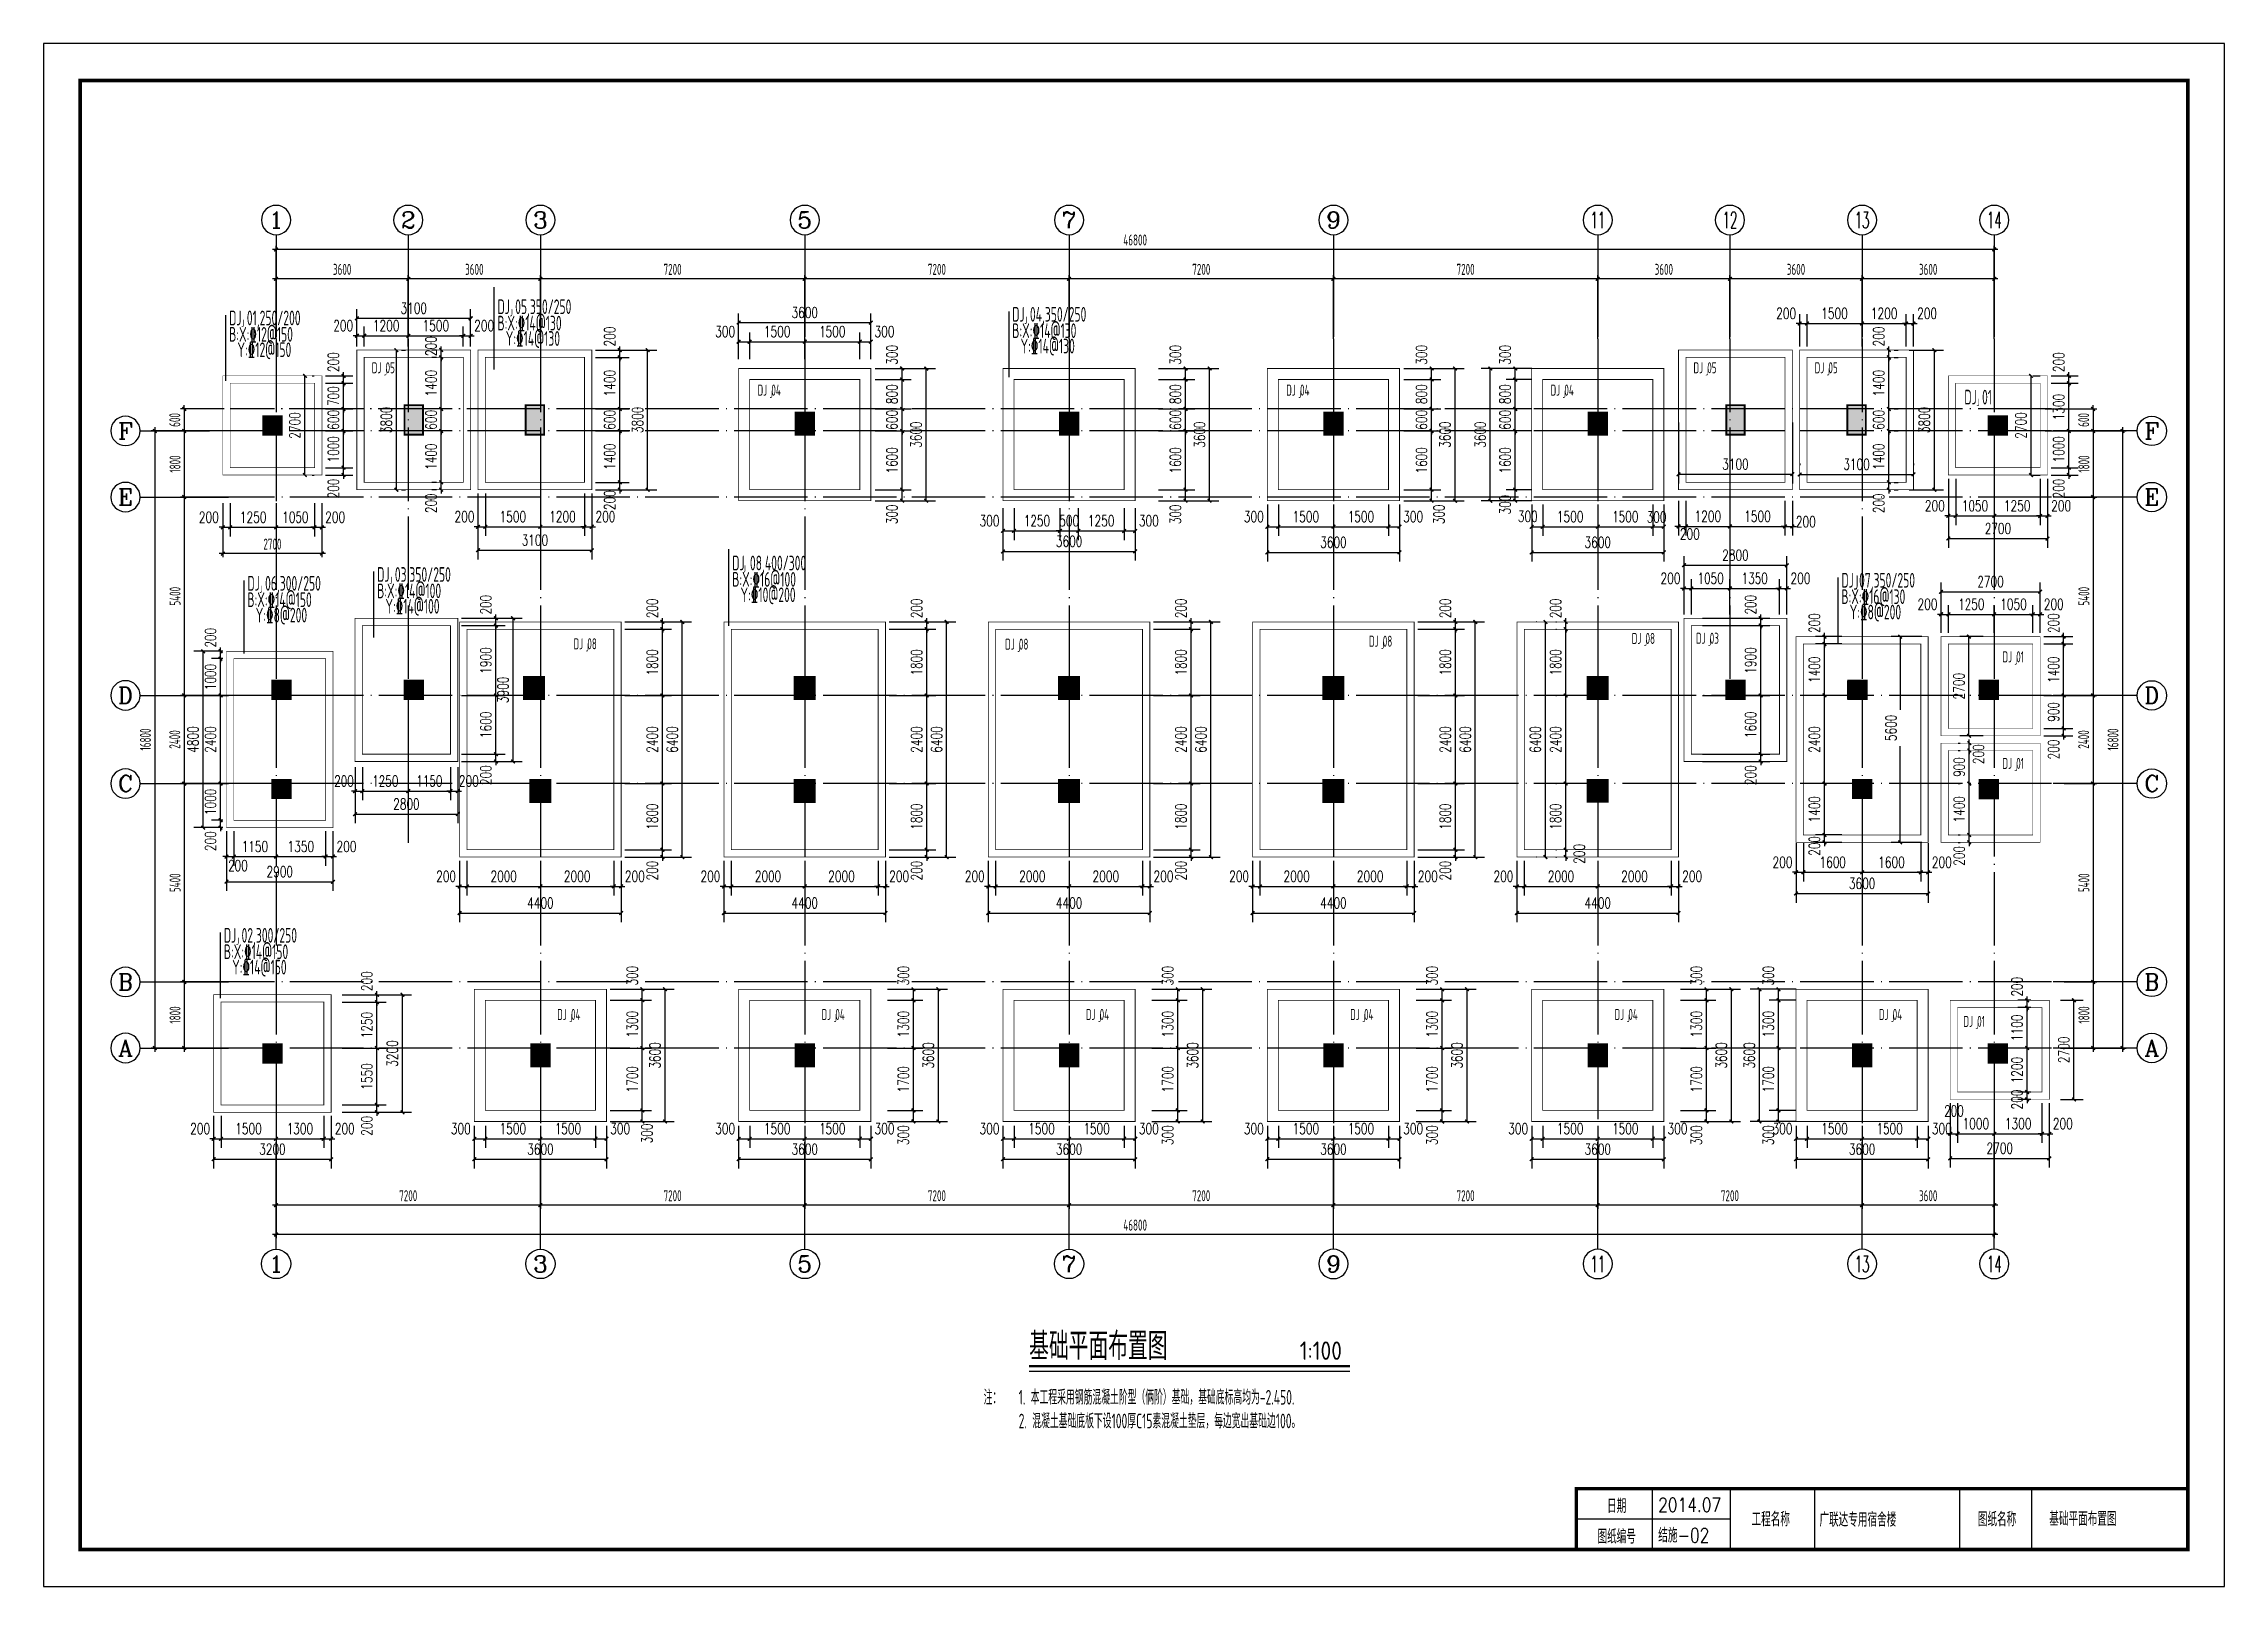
# Model space of a CAD drawing. Extents: x 127019 to 780419, y 327305 to 369305.
# Drawn here: x 186419 to 245819, y 327305 to 369305 of the extents above; entities that cross this region are included whole.
import ezdxf
from ezdxf.enums import TextEntityAlignment as Align

# ---------------------------------------------------------------- set-up
doc = ezdxf.new("R2010")
doc.units = 0
doc.header["$LTSCALE"] = 1000
doc.header["$MEASUREMENT"] = 0
doc.linetypes.add('CONTINOUS', pattern=[0])
doc.linetypes.add('DOTE', pattern=[2.42, 2, -0.2, 0.02, -0.2])
doc.layers.get('0').update_dxf_attribs({"linetype": 'CONTINUOUS'})
doc.layers.get('Defpoints').update_dxf_attribs({"linetype": 'CONTINUOUS'})
for name, color, linetype in [('1503', 7, 'CONTINUOUS'), ('2106', 2, 'CONTINUOUS'), ('AXIS_TEXT', 7, 'CONTINUOUS'), ('COLU', 7, 'CONTINUOUS'), ('COLUMN', 7, 'CONTINUOUS'), ('DIM', 3, 'CONTINUOUS'), ('DIM_SYMB', 3, 'CONTINUOUS'), ('DOTE', 8, 'DOTE'), ('PUB_DIM', 3, 'CONTINUOUS'), ('PUB_TEXT', 7, 'CONTINUOUS'), ('PUB_TITLE', 4, 'CONTINUOUS'), ('文字', 7, 'CONTINUOUS'), ('柱涂实', 54, 'CONTINUOUS'), ('独基标注', 7, 'CONTINUOUS')]:
    doc.layers.add(name, color=color, linetype=linetype)
doc.styles.add('_TCH_DIM_T3', font='SIMPLEX', dxfattribs={"width": 0.705882, "bigfont": 'GBCBIG'})
doc.styles.add('COMPLEX', font='COMPLEX.shx')
doc.styles.get("Standard").update_dxf_attribs({"font": 'gbxwxt.shx', "bigfont": 'gbhzfs.shx'})
doc.styles.add('TSSD_Dimension', font='gbxwxt.shx', dxfattribs={"width": 0.7, "bigfont": 'gbhzfs.shx'})
doc.styles.add('TSSD_Rein', font='tssdeng.shx', dxfattribs={"width": 0.6, "bigfont": 'gbhzfs.shx'})
doc.styles.add('国标仿宋', font='SIMPLEX.shx', dxfattribs={"width": 0.75, "bigfont": 'gbhzfs.shx'})
doc.dimstyles.new('_TCH_ARCH&&100', dxfattribs={"dimtxt": 297.5, "dimasz": 100, "dimexe": 250, "dimexo": 300, "dimgap": 126.25, "dimtad": 1, "dimdec": 0, "dimzin": 0, "dimdsep": 46, "dimtxsty": '_TCH_DIM_T3', "dimblk": 'ARCHTICK', "dimcen": 0.09, "dimclrt": 7, "dimazin": 2, "dimtfac": 1, "dimtdec": 0, "dimtix": 1, "dimtmove": 2, "dimatfit": 3, "dimfxl": 0, "dimtolj": 1, "dimtzin": 0, "dimarcsym": 0})
doc.dimstyles.new('TSSD_100_100', dxfattribs={"dimtxt": 300, "dimasz": 100, "dimexe": 100, "dimexo": 250, "dimgap": 100, "dimtad": 1, "dimdec": 0, "dimzin": 0, "dimdsep": 46, "dimtxsty": 'TSSD_Dimension', "dimblk": 'ARCHTICK', "dimcen": 0, "dimdle": 100, "dimclrt": 7, "dimadec": 0, "dimazin": 0, "dimtfac": 1, "dimtdec": 0, "dimtix": 1, "dimtmove": 2, "dimatfit": 3, "dimfxl": 0, "dimtolj": 1, "dimtzin": 0, "dimarcsym": 0})

msp = doc.modelspace()

# ---------------------------------------------------------------- texts
at = {"layer": '1503', "style": 'TSSD_Rein', "width": 0.6}
for s, p in [('DJ 05,350/250', (198782, 361942.8)), ('DJ 01,250/200', (191472.7, 361636.7)), ('B:X:%%13214@130', (198782, 361496.7)), ('DJ 04,350/250', (212803.2, 361736.8)), ('B:X:%%13214@130', (212803.2, 361290.7)), ('B:X:%%13212@150', (191472.7, 361190.6)), ('Y:%%13212@150', (191699, 360771.7)), ('Y:%%13214@130', (199008.3, 361077.8)), ('Y:%%13214@130', (213029.6, 360871.8)), ('DJ 01 ', (238736.6, 359481.5)), ('DJ 08,400/300', (205175.8, 354965.6)), ('DJ 06,300/250', (191969.8, 354412.5)), ('DJ 03,350/250', (195504.5, 354653.4)), ('B:X:%%13214@100', (195504.5, 354207.3)), ('B:X:%%13216@100', (205175.8, 354519.5)), ('DJ 07,350/250', (235387.3, 354495.6)), ('J', (235712.9, 354435.4)), ('B:X:%%13214@150', (191969.8, 353966.4)), ('Y:%%13214@100', (195730.9, 353788.4)), ('Y:%%13210@200', (205402.2, 354100.7)), ('B:X:%%13216@130', (235387.3, 354049.5)), ('Y:%%1328@200', (235613.7, 353630.6)), ('Y:%%1328@200', (192196.2, 353547.5)), ('DJ 02,300/250', (191329, 344829)), ('B:X:%%13214@150', (191329, 344382.9)), ('Y:%%13214@150', (191555.4, 343964))]:
    msp.add_text(s, height=400, dxfattribs=at).set_placement(p)
at = {"layer": '1503', "width": 0.7}
for s, height, p in [('J', 200, (191800.4, 361593.4)), ('J', 200, (199107.6, 361882.6)), ('J', 200, (213128.8, 361676.7)), ('DJ 05', 300, (195357.5, 360331.2)), ('DJ 05', 300, (231357.5, 360331.2)), ('DJ 05', 300, (234657.5, 360331.2)), ('J', 200, (195683.1, 360271)), ('DJ 04', 300, (205865.3, 359721.4)), ('DJ 04', 300, (220265.3, 359721.4)), ('DJ 04', 300, (227465.3, 359721.4)), ('J', 200, (231683.1, 360271)), ('J', 200, (234983.1, 360271)), ('J', 200, (206190.9, 359661.3)), ('J', 200, (220590.9, 359661.3)), ('J', 200, (227790.9, 359661.3)), ('J', 200, (239064.4, 359438.3)), ('J', 200, (195830.1, 354593.2)), ('J', 200, (205455.6, 354905.5)), ('J', 200, (192295.4, 354352.4)), ('DJ 08', 300, (200853, 352816.7)), ('J', 200, (201178.7, 352756.5)), ('DJ 08', 300, (212608.2, 352806.4)), ('J', 200, (212939.1, 352746.3)), ('DJ 08', 300, (222519.9, 352886.8)), ('J', 200, (222845.5, 352826.7)), ('DJ 08', 300, (229676.3, 352962)), ('J', 200, (230001.9, 352901.8)), ('DJ 03', 300, (231425.7, 352967.4)), ('J', 200, (231751.3, 352907.2)), ('DJ 01', 300, (239772.9, 352460.8)), ('J', 200, (240098.5, 352400.7)), ('DJ 01', 300, (239772.9, 349560.5)), ('J', 200, (240098.5, 349500.3)), ('J', 200, (191654.6, 344768.9)), ('DJ 04', 300, (200408.1, 342725.4)), ('J', 200, (200733.7, 342665.3)), ('DJ 04', 300, (207608.1, 342725.4)), ('J', 200, (207933.7, 342665.3)), ('DJ 04', 300, (214808.1, 342725.4)), ('J', 200, (215133.7, 342665.3)), ('DJ 04', 300, (222008.1, 342725.4)), ('J', 200, (222333.7, 342665.3)), ('DJ 04', 300, (229208.1, 342725.4)), ('J', 200, (229533.7, 342665.3)), ('DJ 04', 300, (236408.1, 342725.4)), ('J', 200, (236733.7, 342665.3)), ('DJ 01', 300, (238710.3, 342535.7)), ('J', 200, (239035.9, 342475.5))]:
    msp.add_text(s, height=height, dxfattribs=at).set_placement(p)
at = {"layer": 'PUB_TEXT'}
for s, height, p in [('基础平面布置图', 748.03, (213262.9, 333472.2)), ('1:100', 500, (220634.6, 333472.2))]:
    msp.add_text(s, height=height, dxfattribs=at).set_placement(p)
at = {"layer": 'PUB_TEXT', "style": 'TSSD_Rein', "width": 0.6}
for s, p in [('注：', (212023.6, 332249.8)), ('1. 本工程采用钢筋混凝土阶型（俩阶）基础，基础底标高均为-2.450.', (212978.7, 332253.5)), ('2. 混凝土基础底板下设100厚C15素混凝土垫层，每边宽出基础边100。', (212978.7, 331607.8))]:
    msp.add_text(s, height=400, dxfattribs=at).set_placement(p)
at = {"layer": '文字', "style": '国标仿宋', "width": 0.8}
for s, p in [('日期', (229266.8, 329300.7)), ('工程名称', (233462.5, 328940.5)), ('图纸名称', (239626.5, 328939)), ('图纸编号', (229266.8, 328469.1))]:
    msp.add_text(s, height=385, dxfattribs=at).set_placement(p, align=Align.CENTER)
for s, p in [('2014.07', (230396.9, 329334.2)), ('广联达专用宿舍楼', (234789.7, 328928.3)), ('基础平面布置图', (241049.4, 328951.4)), ('结施-02', (230396.9, 328502.6))]:
    msp.add_text(s, height=385, dxfattribs=at).set_placement(p)

# ---------------------------------------------------------------- blocks, each defined once
blk = doc.blocks.new('_axiso')
blk.add_circle((0, 0), 0.5)
at = {"layer": 'AXIS_TEXT', "style": 'COMPLEX', "width": 1.041667}
blk.add_attdef('A', text='', height=0.56, dxfattribs=at).set_placement((-0.25, -0.28), (0.25, -0.28), align=Align.FIT)
blk = doc.blocks.new('_ArchTick')
at = {"color": 0, "linetype": 'ByBlock', "const_width": 0.4}
blk.add_lwpolyline([(-0.5, -0.5), (0.5, 0.5)], dxfattribs=at)
blk = doc.blocks.new('*D85')
at = {"layer": 'Defpoints', "color": 0, "linetype": 'CONTINOUS', "transparency": 16777216}
for p in [(241209, 358761), (241209, 341961), (243043, 341961)]:
    blk.add_point(p, dxfattribs=at)
at = {"layer": 'PUB_DIM', "color": 0, "linetype": 'CONTINOUS', "lineweight": -2, "transparency": 16777216}
for p, q in [((243043, 358861), (243043, 341861)), ((241459, 358761), (243143, 358761)), ((241459, 341961), (243143, 341961))]:
    blk.add_line(p, q, dxfattribs=at)
at = {"layer": 'PUB_DIM', "color": 0, "linetype": 'CONTINOUS', "lineweight": -2, "transparency": 16777216, "xscale": 100, "yscale": 100, "zscale": 100}
for p, rotation in [((243043, 358761), 90), ((243043, 341961), 270)]:
    blk.add_blockref('_ArchTick', p, dxfattribs=dict(at, rotation=rotation))
at = {"layer": 'PUB_DIM', "color": 7, "linetype": 'CONTINOUS', "transparency": 16777216, "insert": (242786, 350361), "char_height": 300, "attachment_point": 5, "rotation": 90, "style": 'TSSD_Dimension'}
blk.add_mtext('\\A1;16800', dxfattribs=at)
blk = doc.blocks.new('*D84')
at = {"layer": 'Defpoints', "color": 0, "transparency": 16777216}
for p in [(241209, 343761), (241209, 341961), (242243, 341961)]:
    blk.add_point(p, dxfattribs=at)
at = {"layer": 'DIM', "color": 0, "lineweight": -2, "transparency": 16777216}
for p, q in [((241459, 343761), (242343, 343761)), ((242243, 343861), (242243, 341861)), ((241459, 341961), (242343, 341961))]:
    blk.add_line(p, q, dxfattribs=at)
at = {"layer": 'DIM', "color": 0, "lineweight": -2, "transparency": 16777216, "xscale": 100, "yscale": 100, "zscale": 100}
for p, rotation in [((242243, 343761), 90), ((242243, 341961), 270)]:
    blk.add_blockref('_ArchTick', p, dxfattribs=dict(at, rotation=rotation))
at = {"layer": 'DIM', "color": 7, "transparency": 16777216, "insert": (241993, 342861), "char_height": 300, "attachment_point": 5, "rotation": 90, "style": 'TSSD_Dimension'}
blk.add_mtext('\\A1;1800', dxfattribs=at)
blk = doc.blocks.new('*D83')
at = {"layer": 'Defpoints', "color": 0, "linetype": 'CONTINOUS', "transparency": 16777216}
for p in [(241209, 349161), (241209, 343761), (242243, 343761)]:
    blk.add_point(p, dxfattribs=at)
at = {"layer": 'PUB_DIM', "color": 0, "linetype": 'CONTINOUS', "lineweight": -2, "transparency": 16777216}
for p, q in [((241459, 349161), (242343, 349161)), ((242243, 349261), (242243, 343661)), ((241459, 343761), (242343, 343761))]:
    blk.add_line(p, q, dxfattribs=at)
at = {"layer": 'PUB_DIM', "color": 0, "linetype": 'CONTINOUS', "lineweight": -2, "transparency": 16777216, "xscale": 100, "yscale": 100, "zscale": 100}
for p, rotation in [((242243, 349161), 90), ((242243, 343761), 270)]:
    blk.add_blockref('_ArchTick', p, dxfattribs=dict(at, rotation=rotation))
at = {"layer": 'PUB_DIM', "color": 7, "linetype": 'CONTINOUS', "transparency": 16777216, "insert": (241993, 346461), "char_height": 300, "attachment_point": 5, "rotation": 90, "style": 'TSSD_Dimension'}
blk.add_mtext('\\A1;5400', dxfattribs=at)
blk = doc.blocks.new('*D82')
at = {"layer": 'Defpoints', "color": 0, "linetype": 'CONTINOUS', "transparency": 16777216}
for p in [(241209, 351561), (241209, 349161), (242243, 349161)]:
    blk.add_point(p, dxfattribs=at)
at = {"layer": 'PUB_DIM', "color": 0, "linetype": 'CONTINOUS', "lineweight": -2, "transparency": 16777216}
for p, q in [((242243, 351661), (242243, 349061)), ((241459, 351561), (242343, 351561)), ((241459, 349161), (242343, 349161))]:
    blk.add_line(p, q, dxfattribs=at)
at = {"layer": 'PUB_DIM', "color": 0, "linetype": 'CONTINOUS', "lineweight": -2, "transparency": 16777216, "xscale": 100, "yscale": 100, "zscale": 100}
for p, rotation in [((242243, 351561), 90), ((242243, 349161), 270)]:
    blk.add_blockref('_ArchTick', p, dxfattribs=dict(at, rotation=rotation))
at = {"layer": 'PUB_DIM', "color": 7, "linetype": 'CONTINOUS', "transparency": 16777216, "insert": (241985, 350361), "char_height": 300, "attachment_point": 5, "rotation": 90, "style": 'TSSD_Dimension'}
blk.add_mtext('\\A1;2400', dxfattribs=at)
blk = doc.blocks.new('*D81')
at = {"layer": 'Defpoints', "color": 0, "linetype": 'CONTINOUS', "transparency": 16777216}
for p in [(241209, 356961), (241209, 351561), (242243, 351561)]:
    blk.add_point(p, dxfattribs=at)
at = {"layer": 'PUB_DIM', "color": 0, "linetype": 'CONTINOUS', "lineweight": -2, "transparency": 16777216}
for p, q in [((242243, 357061), (242243, 351461)), ((241459, 356961), (242343, 356961)), ((241459, 351561), (242343, 351561))]:
    blk.add_line(p, q, dxfattribs=at)
at = {"layer": 'PUB_DIM', "color": 0, "linetype": 'CONTINOUS', "lineweight": -2, "transparency": 16777216, "xscale": 100, "yscale": 100, "zscale": 100}
for p, rotation in [((242243, 356961), 90), ((242243, 351561), 270)]:
    blk.add_blockref('_ArchTick', p, dxfattribs=dict(at, rotation=rotation))
at = {"layer": 'PUB_DIM', "color": 7, "linetype": 'CONTINOUS', "transparency": 16777216, "insert": (241993, 354261), "char_height": 300, "attachment_point": 5, "rotation": 90, "style": 'TSSD_Dimension'}
blk.add_mtext('\\A1;5400', dxfattribs=at)
blk = doc.blocks.new('*D80')
at = {"layer": 'Defpoints', "color": 0, "linetype": 'CONTINOUS', "transparency": 16777216}
for p in [(241209, 358761), (241209, 356961), (242243, 356961)]:
    blk.add_point(p, dxfattribs=at)
at = {"layer": 'PUB_DIM', "color": 0, "linetype": 'CONTINOUS', "lineweight": -2, "transparency": 16777216}
for p, q in [((242243, 358861), (242243, 356861)), ((241459, 358761), (242343, 358761)), ((241459, 356961), (242343, 356961))]:
    blk.add_line(p, q, dxfattribs=at)
at = {"layer": 'PUB_DIM', "color": 0, "linetype": 'CONTINOUS', "lineweight": -2, "transparency": 16777216, "xscale": 100, "yscale": 100, "zscale": 100}
for p, rotation in [((242243, 358761), 90), ((242243, 356961), 270)]:
    blk.add_blockref('_ArchTick', p, dxfattribs=dict(at, rotation=rotation))
at = {"layer": 'PUB_DIM', "color": 7, "linetype": 'CONTINOUS', "transparency": 16777216, "insert": (241993, 357861), "char_height": 300, "attachment_point": 5, "rotation": 90, "style": 'TSSD_Dimension'}
blk.add_mtext('\\A1;1800', dxfattribs=at)
blk = doc.blocks.new('*D79')
at = {"layer": 'Defpoints', "color": 0, "linetype": 'CONTINOUS', "transparency": 16777216}
for p in [(235951, 362903), (235951, 361022), (239551, 361022)]:
    blk.add_point(p, dxfattribs=at)
at = {"layer": 'PUB_DIM', "color": 0, "linetype": 'CONTINOUS', "lineweight": -2, "transparency": 16777216}
for p, q in [((235951, 361272), (235951, 363003)), ((239551, 361272), (239551, 363003)), ((239651, 362903), (235851, 362903))]:
    blk.add_line(p, q, dxfattribs=at)
at = {"layer": 'PUB_DIM', "color": 0, "linetype": 'CONTINOUS', "lineweight": -2, "transparency": 16777216, "xscale": 100, "yscale": 100, "zscale": 100, "rotation": 180}
blk.add_blockref('_ArchTick', (235951, 362903), dxfattribs=at)
at = {"layer": 'PUB_DIM', "color": 0, "linetype": 'CONTINOUS', "lineweight": -2, "transparency": 16777216, "xscale": 100, "yscale": 100, "zscale": 100}
blk.add_blockref('_ArchTick', (239551, 362903), dxfattribs=at)
at = {"layer": 'PUB_DIM', "color": 7, "linetype": 'CONTINOUS', "transparency": 16777216, "insert": (237751, 363160), "char_height": 300, "attachment_point": 5, "style": 'TSSD_Dimension'}
blk.add_mtext('\\A1;3600', dxfattribs=at)
blk = doc.blocks.new('*D78')
at = {"layer": 'Defpoints', "color": 0, "linetype": 'CONTINOUS', "transparency": 16777216}
for p in [(235951, 339701), (239551, 339701), (235951, 337683)]:
    blk.add_point(p, dxfattribs=at)
at = {"layer": 'PUB_DIM', "color": 0, "linetype": 'CONTINOUS', "lineweight": -2, "transparency": 16777216}
for p, q in [((235951, 339451), (235951, 337583)), ((239551, 339451), (239551, 337583)), ((239651, 337683), (235851, 337683))]:
    blk.add_line(p, q, dxfattribs=at)
at = {"layer": 'PUB_DIM', "color": 0, "linetype": 'CONTINOUS', "lineweight": -2, "transparency": 16777216, "xscale": 100, "yscale": 100, "zscale": 100, "rotation": 180}
blk.add_blockref('_ArchTick', (235951, 337683), dxfattribs=at)
at = {"layer": 'PUB_DIM', "color": 0, "linetype": 'CONTINOUS', "lineweight": -2, "transparency": 16777216, "xscale": 100, "yscale": 100, "zscale": 100}
blk.add_blockref('_ArchTick', (239551, 337683), dxfattribs=at)
at = {"layer": 'PUB_DIM', "color": 7, "linetype": 'CONTINOUS', "transparency": 16777216, "insert": (237751, 337940), "char_height": 300, "attachment_point": 5, "style": 'TSSD_Dimension'}
blk.add_mtext('\\A1;3600', dxfattribs=at)
blk = doc.blocks.new('*D77')
at = {"layer": 'Defpoints', "color": 0, "transparency": 16777216}
for p in [(240686, 359361), (240686, 358761), (242243, 358761)]:
    blk.add_point(p, dxfattribs=at)
at = {"layer": 'DIM', "color": 0, "lineweight": -2, "transparency": 16777216}
for p, q in [((242243, 359361), (242243, 359461)), ((240936, 359361), (242343, 359361)), ((242243, 359361), (242243, 358761)), ((240936, 358761), (242343, 358761)), ((242243, 358761), (242243, 358661))]:
    blk.add_line(p, q, dxfattribs=at)
at = {"layer": 'DIM', "color": 0, "lineweight": -2, "transparency": 16777216, "xscale": 100, "yscale": 100, "zscale": 100}
for p, rotation in [((242243, 359361), 270), ((242243, 358761), 90)]:
    blk.add_blockref('_ArchTick', p, dxfattribs=dict(at, rotation=rotation))
at = {"layer": 'DIM', "color": 7, "transparency": 16777216, "insert": (241986, 359061), "char_height": 300, "attachment_point": 5, "rotation": 90, "style": 'TSSD_Dimension'}
blk.add_mtext('\\A1;600', dxfattribs=at)
blk = doc.blocks.new('*D76')
at = {"layer": 'Defpoints', "color": 0, "linetype": 'CONTINOUS', "transparency": 16777216}
for p in [(214352, 362903), (214352, 361022), (221552, 361022)]:
    blk.add_point(p, dxfattribs=at)
at = {"layer": 'PUB_DIM', "color": 0, "linetype": 'CONTINOUS', "lineweight": -2, "transparency": 16777216}
for p, q in [((214352, 361272), (214352, 363003)), ((221552, 361272), (221552, 363003)), ((221652, 362903), (214252, 362903))]:
    blk.add_line(p, q, dxfattribs=at)
at = {"layer": 'PUB_DIM', "color": 0, "linetype": 'CONTINOUS', "lineweight": -2, "transparency": 16777216, "xscale": 100, "yscale": 100, "zscale": 100, "rotation": 180}
blk.add_blockref('_ArchTick', (214352, 362903), dxfattribs=at)
at = {"layer": 'PUB_DIM', "color": 0, "linetype": 'CONTINOUS', "lineweight": -2, "transparency": 16777216, "xscale": 100, "yscale": 100, "zscale": 100}
blk.add_blockref('_ArchTick', (221552, 362903), dxfattribs=at)
at = {"layer": 'PUB_DIM', "color": 7, "linetype": 'CONTINOUS', "transparency": 16777216, "insert": (217952, 363161), "char_height": 300, "attachment_point": 5, "style": 'TSSD_Dimension'}
blk.add_mtext('\\A1;7200', dxfattribs=at)
blk = doc.blocks.new('*D75')
at = {"layer": 'Defpoints', "color": 0, "linetype": 'CONTINOUS', "transparency": 16777216}
for p in [(191755, 351561), (190249, 349161), (191755, 349161)]:
    blk.add_point(p, dxfattribs=at)
at = {"layer": 'PUB_DIM', "color": 0, "linetype": 'CONTINOUS', "lineweight": -2, "transparency": 16777216}
for p, q in [((190249, 351661), (190249, 349061)), ((191505, 351561), (190149, 351561)), ((191505, 349161), (190149, 349161))]:
    blk.add_line(p, q, dxfattribs=at)
at = {"layer": 'PUB_DIM', "color": 0, "linetype": 'CONTINOUS', "lineweight": -2, "transparency": 16777216, "xscale": 100, "yscale": 100, "zscale": 100}
for p, rotation in [((190249, 351561), 90), ((190249, 349161), 270)]:
    blk.add_blockref('_ArchTick', p, dxfattribs=dict(at, rotation=rotation))
at = {"layer": 'PUB_DIM', "color": 7, "linetype": 'CONTINOUS', "transparency": 16777216, "insert": (189991, 350361), "char_height": 300, "attachment_point": 5, "rotation": 90, "style": 'TSSD_Dimension'}
blk.add_mtext('\\A1;2400', dxfattribs=at)
blk = doc.blocks.new('*D74')
at = {"layer": 'Defpoints', "color": 0, "linetype": 'CONTINOUS', "transparency": 16777216}
for p in [(191755, 349161), (190249, 343761), (191755, 343761)]:
    blk.add_point(p, dxfattribs=at)
at = {"layer": 'PUB_DIM', "color": 0, "linetype": 'CONTINOUS', "lineweight": -2, "transparency": 16777216}
for p, q in [((191505, 349161), (190149, 349161)), ((190249, 349261), (190249, 343661)), ((191505, 343761), (190149, 343761))]:
    blk.add_line(p, q, dxfattribs=at)
at = {"layer": 'PUB_DIM', "color": 0, "linetype": 'CONTINOUS', "lineweight": -2, "transparency": 16777216, "xscale": 100, "yscale": 100, "zscale": 100}
for p, rotation in [((190249, 349161), 90), ((190249, 343761), 270)]:
    blk.add_blockref('_ArchTick', p, dxfattribs=dict(at, rotation=rotation))
at = {"layer": 'PUB_DIM', "color": 7, "linetype": 'CONTINOUS', "transparency": 16777216, "insert": (189999, 346461), "char_height": 300, "attachment_point": 5, "rotation": 90, "style": 'TSSD_Dimension'}
blk.add_mtext('\\A1;5400', dxfattribs=at)
blk = doc.blocks.new('*D73')
at = {"layer": 'Defpoints', "color": 0, "linetype": 'CONTINOUS', "transparency": 16777216}
for p in [(191755, 343761), (190249, 341961), (191755, 341961)]:
    blk.add_point(p, dxfattribs=at)
at = {"layer": 'PUB_DIM', "color": 0, "linetype": 'CONTINOUS', "lineweight": -2, "transparency": 16777216}
for p, q in [((191505, 343761), (190149, 343761)), ((190249, 343861), (190249, 341861)), ((191505, 341961), (190149, 341961))]:
    blk.add_line(p, q, dxfattribs=at)
at = {"layer": 'PUB_DIM', "color": 0, "linetype": 'CONTINOUS', "lineweight": -2, "transparency": 16777216, "xscale": 100, "yscale": 100, "zscale": 100}
for p, rotation in [((190249, 343761), 90), ((190249, 341961), 270)]:
    blk.add_blockref('_ArchTick', p, dxfattribs=dict(at, rotation=rotation))
at = {"layer": 'PUB_DIM', "color": 7, "linetype": 'CONTINOUS', "transparency": 16777216, "insert": (189999, 342861), "char_height": 300, "attachment_point": 5, "rotation": 90, "style": 'TSSD_Dimension'}
blk.add_mtext('\\A1;1800', dxfattribs=at)
blk = doc.blocks.new('*D72')
at = {"layer": 'Defpoints', "color": 0, "linetype": 'CONTINOUS', "transparency": 16777216}
for p in [(191755, 358761), (190249, 356961), (191755, 356961)]:
    blk.add_point(p, dxfattribs=at)
at = {"layer": 'PUB_DIM', "color": 0, "linetype": 'CONTINOUS', "lineweight": -2, "transparency": 16777216}
for p, q in [((190249, 358861), (190249, 356861)), ((191505, 358761), (190149, 358761)), ((191505, 356961), (190149, 356961))]:
    blk.add_line(p, q, dxfattribs=at)
at = {"layer": 'PUB_DIM', "color": 0, "linetype": 'CONTINOUS', "lineweight": -2, "transparency": 16777216, "xscale": 100, "yscale": 100, "zscale": 100}
for p, rotation in [((190249, 358761), 90), ((190249, 356961), 270)]:
    blk.add_blockref('_ArchTick', p, dxfattribs=dict(at, rotation=rotation))
at = {"layer": 'PUB_DIM', "color": 7, "linetype": 'CONTINOUS', "transparency": 16777216, "insert": (189999, 357861), "char_height": 300, "attachment_point": 5, "rotation": 90, "style": 'TSSD_Dimension'}
blk.add_mtext('\\A1;1800', dxfattribs=at)
blk = doc.blocks.new('*D71')
at = {"layer": 'Defpoints', "color": 0, "linetype": 'CONTINOUS', "transparency": 16777216}
for p in [(191755, 356961), (190249, 351561), (191755, 351561)]:
    blk.add_point(p, dxfattribs=at)
at = {"layer": 'PUB_DIM', "color": 0, "linetype": 'CONTINOUS', "lineweight": -2, "transparency": 16777216}
for p, q in [((190249, 357061), (190249, 351461)), ((191505, 356961), (190149, 356961)), ((191505, 351561), (190149, 351561))]:
    blk.add_line(p, q, dxfattribs=at)
at = {"layer": 'PUB_DIM', "color": 0, "linetype": 'CONTINOUS', "lineweight": -2, "transparency": 16777216, "xscale": 100, "yscale": 100, "zscale": 100}
for p, rotation in [((190249, 356961), 90), ((190249, 351561), 270)]:
    blk.add_blockref('_ArchTick', p, dxfattribs=dict(at, rotation=rotation))
at = {"layer": 'PUB_DIM', "color": 7, "linetype": 'CONTINOUS', "transparency": 16777216, "insert": (189999, 354261), "char_height": 300, "attachment_point": 5, "rotation": 90, "style": 'TSSD_Dimension'}
blk.add_mtext('\\A1;5400', dxfattribs=at)
blk = doc.blocks.new('*D70')
at = {"layer": 'Defpoints', "color": 0, "linetype": 'CONTINOUS', "transparency": 16777216}
for p in [(191755, 358761), (189449, 341961), (191755, 341961)]:
    blk.add_point(p, dxfattribs=at)
at = {"layer": 'PUB_DIM', "color": 0, "linetype": 'CONTINOUS', "lineweight": -2, "transparency": 16777216}
for p, q in [((189449, 358861), (189449, 341861)), ((191505, 358761), (189349, 358761)), ((191505, 341961), (189349, 341961))]:
    blk.add_line(p, q, dxfattribs=at)
at = {"layer": 'PUB_DIM', "color": 0, "linetype": 'CONTINOUS', "lineweight": -2, "transparency": 16777216, "xscale": 100, "yscale": 100, "zscale": 100}
for p, rotation in [((189449, 358761), 90), ((189449, 341961), 270)]:
    blk.add_blockref('_ArchTick', p, dxfattribs=dict(at, rotation=rotation))
at = {"layer": 'PUB_DIM', "color": 7, "linetype": 'CONTINOUS', "transparency": 16777216, "insert": (189192, 350361), "char_height": 300, "attachment_point": 5, "rotation": 90, "style": 'TSSD_Dimension'}
blk.add_mtext('\\A1;16800', dxfattribs=at)
blk = doc.blocks.new('*D69')
at = {"layer": 'Defpoints', "color": 0, "linetype": 'CONTINOUS', "transparency": 16777216}
for p in [(232351, 362903), (232351, 361022), (235951, 361022)]:
    blk.add_point(p, dxfattribs=at)
at = {"layer": 'PUB_DIM', "color": 0, "linetype": 'CONTINOUS', "lineweight": -2, "transparency": 16777216}
for p, q in [((232351, 361272), (232351, 363003)), ((235951, 361272), (235951, 363003)), ((236051, 362903), (232251, 362903))]:
    blk.add_line(p, q, dxfattribs=at)
at = {"layer": 'PUB_DIM', "color": 0, "linetype": 'CONTINOUS', "lineweight": -2, "transparency": 16777216, "xscale": 100, "yscale": 100, "zscale": 100, "rotation": 180}
blk.add_blockref('_ArchTick', (232351, 362903), dxfattribs=at)
at = {"layer": 'PUB_DIM', "color": 0, "linetype": 'CONTINOUS', "lineweight": -2, "transparency": 16777216, "xscale": 100, "yscale": 100, "zscale": 100}
blk.add_blockref('_ArchTick', (235951, 362903), dxfattribs=at)
at = {"layer": 'PUB_DIM', "color": 7, "linetype": 'CONTINOUS', "transparency": 16777216, "insert": (234151, 363160), "char_height": 300, "attachment_point": 5, "style": 'TSSD_Dimension'}
blk.add_mtext('\\A1;3600', dxfattribs=at)
blk = doc.blocks.new('*D68')
at = {"layer": 'Defpoints', "color": 0, "linetype": 'CONTINOUS', "transparency": 16777216}
for p in [(228751, 362903), (228751, 361022), (232351, 361022)]:
    blk.add_point(p, dxfattribs=at)
at = {"layer": 'PUB_DIM', "color": 0, "linetype": 'CONTINOUS', "lineweight": -2, "transparency": 16777216}
for p, q in [((228751, 361272), (228751, 363003)), ((232351, 361272), (232351, 363003)), ((232451, 362903), (228651, 362903))]:
    blk.add_line(p, q, dxfattribs=at)
at = {"layer": 'PUB_DIM', "color": 0, "linetype": 'CONTINOUS', "lineweight": -2, "transparency": 16777216, "xscale": 100, "yscale": 100, "zscale": 100, "rotation": 180}
blk.add_blockref('_ArchTick', (228751, 362903), dxfattribs=at)
at = {"layer": 'PUB_DIM', "color": 0, "linetype": 'CONTINOUS', "lineweight": -2, "transparency": 16777216, "xscale": 100, "yscale": 100, "zscale": 100}
blk.add_blockref('_ArchTick', (232351, 362903), dxfattribs=at)
at = {"layer": 'PUB_DIM', "color": 7, "linetype": 'CONTINOUS', "transparency": 16777216, "insert": (230551, 363160), "char_height": 300, "attachment_point": 5, "style": 'TSSD_Dimension'}
blk.add_mtext('\\A1;3600', dxfattribs=at)
blk = doc.blocks.new('*D67')
at = {"layer": 'Defpoints', "color": 0, "linetype": 'CONTINOUS', "transparency": 16777216}
for p in [(221551, 362903), (221551, 361022), (228751, 361022)]:
    blk.add_point(p, dxfattribs=at)
at = {"layer": 'PUB_DIM', "color": 0, "linetype": 'CONTINOUS', "lineweight": -2, "transparency": 16777216}
for p, q in [((221551, 361272), (221551, 363003)), ((228751, 361272), (228751, 363003)), ((228851, 362903), (221451, 362903))]:
    blk.add_line(p, q, dxfattribs=at)
at = {"layer": 'PUB_DIM', "color": 0, "linetype": 'CONTINOUS', "lineweight": -2, "transparency": 16777216, "xscale": 100, "yscale": 100, "zscale": 100, "rotation": 180}
blk.add_blockref('_ArchTick', (221551, 362903), dxfattribs=at)
at = {"layer": 'PUB_DIM', "color": 0, "linetype": 'CONTINOUS', "lineweight": -2, "transparency": 16777216, "xscale": 100, "yscale": 100, "zscale": 100}
blk.add_blockref('_ArchTick', (228751, 362903), dxfattribs=at)
at = {"layer": 'PUB_DIM', "color": 7, "linetype": 'CONTINOUS', "transparency": 16777216, "insert": (225151, 363161), "char_height": 300, "attachment_point": 5, "style": 'TSSD_Dimension'}
blk.add_mtext('\\A1;7200', dxfattribs=at)
blk = doc.blocks.new('*D66')
at = {"layer": 'Defpoints', "color": 0, "linetype": 'CONTINOUS', "transparency": 16777216}
for p in [(207151, 362903), (207151, 361022), (214351, 361022)]:
    blk.add_point(p, dxfattribs=at)
at = {"layer": 'PUB_DIM', "color": 0, "linetype": 'CONTINOUS', "lineweight": -2, "transparency": 16777216}
for p, q in [((207151, 361272), (207151, 363003)), ((214351, 361272), (214351, 363003)), ((214451, 362903), (207051, 362903))]:
    blk.add_line(p, q, dxfattribs=at)
at = {"layer": 'PUB_DIM', "color": 0, "linetype": 'CONTINOUS', "lineweight": -2, "transparency": 16777216, "xscale": 100, "yscale": 100, "zscale": 100, "rotation": 180}
blk.add_blockref('_ArchTick', (207151, 362903), dxfattribs=at)
at = {"layer": 'PUB_DIM', "color": 0, "linetype": 'CONTINOUS', "lineweight": -2, "transparency": 16777216, "xscale": 100, "yscale": 100, "zscale": 100}
blk.add_blockref('_ArchTick', (214351, 362903), dxfattribs=at)
at = {"layer": 'PUB_DIM', "color": 7, "linetype": 'CONTINOUS', "transparency": 16777216, "insert": (210751, 363161), "char_height": 300, "attachment_point": 5, "style": 'TSSD_Dimension'}
blk.add_mtext('\\A1;7200', dxfattribs=at)
blk = doc.blocks.new('*D65')
at = {"layer": 'Defpoints', "color": 0, "linetype": 'CONTINOUS', "transparency": 16777216}
for p in [(199951, 362903), (199951, 361022), (207151, 361022)]:
    blk.add_point(p, dxfattribs=at)
at = {"layer": 'PUB_DIM', "color": 0, "linetype": 'CONTINOUS', "lineweight": -2, "transparency": 16777216}
for p, q in [((199951, 361272), (199951, 363003)), ((207151, 361272), (207151, 363003)), ((207251, 362903), (199851, 362903))]:
    blk.add_line(p, q, dxfattribs=at)
at = {"layer": 'PUB_DIM', "color": 0, "linetype": 'CONTINOUS', "lineweight": -2, "transparency": 16777216, "xscale": 100, "yscale": 100, "zscale": 100, "rotation": 180}
blk.add_blockref('_ArchTick', (199951, 362903), dxfattribs=at)
at = {"layer": 'PUB_DIM', "color": 0, "linetype": 'CONTINOUS', "lineweight": -2, "transparency": 16777216, "xscale": 100, "yscale": 100, "zscale": 100}
blk.add_blockref('_ArchTick', (207151, 362903), dxfattribs=at)
at = {"layer": 'PUB_DIM', "color": 7, "linetype": 'CONTINOUS', "transparency": 16777216, "insert": (203551, 363161), "char_height": 300, "attachment_point": 5, "style": 'TSSD_Dimension'}
blk.add_mtext('\\A1;7200', dxfattribs=at)
blk = doc.blocks.new('*D64')
at = {"layer": 'Defpoints', "color": 0, "linetype": 'CONTINOUS', "transparency": 16777216}
for p in [(196351, 362903), (196351, 361022), (199951, 361022)]:
    blk.add_point(p, dxfattribs=at)
at = {"layer": 'PUB_DIM', "color": 0, "linetype": 'CONTINOUS', "lineweight": -2, "transparency": 16777216}
for p, q in [((196351, 361272), (196351, 363003)), ((199951, 361272), (199951, 363003)), ((200051, 362903), (196251, 362903))]:
    blk.add_line(p, q, dxfattribs=at)
at = {"layer": 'PUB_DIM', "color": 0, "linetype": 'CONTINOUS', "lineweight": -2, "transparency": 16777216, "xscale": 100, "yscale": 100, "zscale": 100, "rotation": 180}
blk.add_blockref('_ArchTick', (196351, 362903), dxfattribs=at)
at = {"layer": 'PUB_DIM', "color": 0, "linetype": 'CONTINOUS', "lineweight": -2, "transparency": 16777216, "xscale": 100, "yscale": 100, "zscale": 100}
blk.add_blockref('_ArchTick', (199951, 362903), dxfattribs=at)
at = {"layer": 'PUB_DIM', "color": 7, "linetype": 'CONTINOUS', "transparency": 16777216, "insert": (198151, 363160), "char_height": 300, "attachment_point": 5, "style": 'TSSD_Dimension'}
blk.add_mtext('\\A1;3600', dxfattribs=at)
blk = doc.blocks.new('*D63')
at = {"layer": 'Defpoints', "color": 0, "linetype": 'CONTINOUS', "transparency": 16777216}
for p in [(192751, 362903), (192751, 361022), (196351, 361022)]:
    blk.add_point(p, dxfattribs=at)
at = {"layer": 'PUB_DIM', "color": 0, "linetype": 'CONTINOUS', "lineweight": -2, "transparency": 16777216}
for p, q in [((192751, 361272), (192751, 363003)), ((196351, 361272), (196351, 363003)), ((196451, 362903), (192651, 362903))]:
    blk.add_line(p, q, dxfattribs=at)
at = {"layer": 'PUB_DIM', "color": 0, "linetype": 'CONTINOUS', "lineweight": -2, "transparency": 16777216, "xscale": 100, "yscale": 100, "zscale": 100, "rotation": 180}
blk.add_blockref('_ArchTick', (192751, 362903), dxfattribs=at)
at = {"layer": 'PUB_DIM', "color": 0, "linetype": 'CONTINOUS', "lineweight": -2, "transparency": 16777216, "xscale": 100, "yscale": 100, "zscale": 100}
blk.add_blockref('_ArchTick', (196351, 362903), dxfattribs=at)
at = {"layer": 'PUB_DIM', "color": 7, "linetype": 'CONTINOUS', "transparency": 16777216, "insert": (194551, 363160), "char_height": 300, "attachment_point": 5, "style": 'TSSD_Dimension'}
blk.add_mtext('\\A1;3600', dxfattribs=at)
blk = doc.blocks.new('*D62')
at = {"layer": 'Defpoints', "color": 0, "linetype": 'CONTINOUS', "transparency": 16777216}
for p in [(192751, 363703), (192751, 361022), (239551, 361022)]:
    blk.add_point(p, dxfattribs=at)
at = {"layer": 'PUB_DIM', "color": 0, "linetype": 'CONTINOUS', "lineweight": -2, "transparency": 16777216}
for p, q in [((239651, 363703), (192651, 363703)), ((192751, 361272), (192751, 363803)), ((239551, 361272), (239551, 363803))]:
    blk.add_line(p, q, dxfattribs=at)
at = {"layer": 'PUB_DIM', "color": 0, "linetype": 'CONTINOUS', "lineweight": -2, "transparency": 16777216, "xscale": 100, "yscale": 100, "zscale": 100}
for p, rotation in [((192751, 363703), 179.9999999999991), ((239551, 363703), 359.9999999999991)]:
    blk.add_blockref('_ArchTick', p, dxfattribs=dict(at, rotation=rotation))
at = {"layer": 'PUB_DIM', "color": 7, "linetype": 'CONTINOUS', "transparency": 16777216, "insert": (216151, 363960), "char_height": 300, "attachment_point": 5, "style": 'TSSD_Dimension'}
blk.add_mtext('\\A1;46800', dxfattribs=at)
blk = doc.blocks.new('*D61')
at = {"layer": 'Defpoints', "color": 0, "linetype": 'CONTINOUS', "transparency": 16777216}
for p in [(192751, 339701), (239551, 339701), (192751, 336883)]:
    blk.add_point(p, dxfattribs=at)
at = {"layer": 'PUB_DIM', "color": 0, "linetype": 'CONTINOUS', "lineweight": -2, "transparency": 16777216}
for p, q in [((192751, 339451), (192751, 336783)), ((239551, 339451), (239551, 336783)), ((239651, 336883), (192651, 336883))]:
    blk.add_line(p, q, dxfattribs=at)
at = {"layer": 'PUB_DIM', "color": 0, "linetype": 'CONTINOUS', "lineweight": -2, "transparency": 16777216, "xscale": 100, "yscale": 100, "zscale": 100, "rotation": 180.0000000000003}
blk.add_blockref('_ArchTick', (192751, 336883), dxfattribs=at)
at = {"layer": 'PUB_DIM', "color": 0, "linetype": 'CONTINOUS', "lineweight": -2, "transparency": 16777216, "xscale": 100, "yscale": 100, "zscale": 100}
blk.add_blockref('_ArchTick', (239551, 336883), dxfattribs=at)
at = {"layer": 'PUB_DIM', "color": 7, "linetype": 'CONTINOUS', "transparency": 16777216, "insert": (216151, 337140), "char_height": 300, "attachment_point": 5, "style": 'TSSD_Dimension'}
blk.add_mtext('\\A1;46800', dxfattribs=at)
blk = doc.blocks.new('*D60')
at = {"layer": 'Defpoints', "color": 0, "linetype": 'CONTINOUS', "transparency": 16777216}
for p in [(192751, 339701), (199951, 339701), (192751, 337683)]:
    blk.add_point(p, dxfattribs=at)
at = {"layer": 'PUB_DIM', "color": 0, "linetype": 'CONTINOUS', "lineweight": -2, "transparency": 16777216}
for p, q in [((192751, 339451), (192751, 337583)), ((199951, 339451), (199951, 337583)), ((200051, 337683), (192651, 337683))]:
    blk.add_line(p, q, dxfattribs=at)
at = {"layer": 'PUB_DIM', "color": 0, "linetype": 'CONTINOUS', "lineweight": -2, "transparency": 16777216, "xscale": 100, "yscale": 100, "zscale": 100, "rotation": 180}
blk.add_blockref('_ArchTick', (192751, 337683), dxfattribs=at)
at = {"layer": 'PUB_DIM', "color": 0, "linetype": 'CONTINOUS', "lineweight": -2, "transparency": 16777216, "xscale": 100, "yscale": 100, "zscale": 100}
blk.add_blockref('_ArchTick', (199951, 337683), dxfattribs=at)
at = {"layer": 'PUB_DIM', "color": 7, "linetype": 'CONTINOUS', "transparency": 16777216, "insert": (196351, 337941), "char_height": 300, "attachment_point": 5, "style": 'TSSD_Dimension'}
blk.add_mtext('\\A1;7200', dxfattribs=at)
blk = doc.blocks.new('*D59')
at = {"layer": 'Defpoints', "color": 0, "linetype": 'CONTINOUS', "transparency": 16777216}
for p in [(199951, 339701), (207151, 339701), (199951, 337683)]:
    blk.add_point(p, dxfattribs=at)
at = {"layer": 'PUB_DIM', "color": 0, "linetype": 'CONTINOUS', "lineweight": -2, "transparency": 16777216}
for p, q in [((199951, 339451), (199951, 337583)), ((207151, 339451), (207151, 337583)), ((207251, 337683), (199851, 337683))]:
    blk.add_line(p, q, dxfattribs=at)
at = {"layer": 'PUB_DIM', "color": 0, "linetype": 'CONTINOUS', "lineweight": -2, "transparency": 16777216, "xscale": 100, "yscale": 100, "zscale": 100, "rotation": 180}
blk.add_blockref('_ArchTick', (199951, 337683), dxfattribs=at)
at = {"layer": 'PUB_DIM', "color": 0, "linetype": 'CONTINOUS', "lineweight": -2, "transparency": 16777216, "xscale": 100, "yscale": 100, "zscale": 100}
blk.add_blockref('_ArchTick', (207151, 337683), dxfattribs=at)
at = {"layer": 'PUB_DIM', "color": 7, "linetype": 'CONTINOUS', "transparency": 16777216, "insert": (203551, 337941), "char_height": 300, "attachment_point": 5, "style": 'TSSD_Dimension'}
blk.add_mtext('\\A1;7200', dxfattribs=at)
blk = doc.blocks.new('*D58')
at = {"layer": 'Defpoints', "color": 0, "linetype": 'CONTINOUS', "transparency": 16777216}
for p in [(207151, 339701), (214351, 339701), (207151, 337683)]:
    blk.add_point(p, dxfattribs=at)
at = {"layer": 'PUB_DIM', "color": 0, "linetype": 'CONTINOUS', "lineweight": -2, "transparency": 16777216}
for p, q in [((207151, 339451), (207151, 337583)), ((214351, 339451), (214351, 337583)), ((214451, 337683), (207051, 337683))]:
    blk.add_line(p, q, dxfattribs=at)
at = {"layer": 'PUB_DIM', "color": 0, "linetype": 'CONTINOUS', "lineweight": -2, "transparency": 16777216, "xscale": 100, "yscale": 100, "zscale": 100, "rotation": 180}
blk.add_blockref('_ArchTick', (207151, 337683), dxfattribs=at)
at = {"layer": 'PUB_DIM', "color": 0, "linetype": 'CONTINOUS', "lineweight": -2, "transparency": 16777216, "xscale": 100, "yscale": 100, "zscale": 100}
blk.add_blockref('_ArchTick', (214351, 337683), dxfattribs=at)
at = {"layer": 'PUB_DIM', "color": 7, "linetype": 'CONTINOUS', "transparency": 16777216, "insert": (210751, 337941), "char_height": 300, "attachment_point": 5, "style": 'TSSD_Dimension'}
blk.add_mtext('\\A1;7200', dxfattribs=at)
blk = doc.blocks.new('*D57')
at = {"layer": 'Defpoints', "color": 0, "linetype": 'CONTINOUS', "transparency": 16777216}
for p in [(214351, 339701), (221551, 339701), (214351, 337683)]:
    blk.add_point(p, dxfattribs=at)
at = {"layer": 'PUB_DIM', "color": 0, "linetype": 'CONTINOUS', "lineweight": -2, "transparency": 16777216}
for p, q in [((214351, 339451), (214351, 337583)), ((221551, 339451), (221551, 337583)), ((221651, 337683), (214251, 337683))]:
    blk.add_line(p, q, dxfattribs=at)
at = {"layer": 'PUB_DIM', "color": 0, "linetype": 'CONTINOUS', "lineweight": -2, "transparency": 16777216, "xscale": 100, "yscale": 100, "zscale": 100, "rotation": 180}
blk.add_blockref('_ArchTick', (214351, 337683), dxfattribs=at)
at = {"layer": 'PUB_DIM', "color": 0, "linetype": 'CONTINOUS', "lineweight": -2, "transparency": 16777216, "xscale": 100, "yscale": 100, "zscale": 100}
blk.add_blockref('_ArchTick', (221551, 337683), dxfattribs=at)
at = {"layer": 'PUB_DIM', "color": 7, "linetype": 'CONTINOUS', "transparency": 16777216, "insert": (217951, 337941), "char_height": 300, "attachment_point": 5, "style": 'TSSD_Dimension'}
blk.add_mtext('\\A1;7200', dxfattribs=at)
blk = doc.blocks.new('*D56')
at = {"layer": 'Defpoints', "color": 0, "linetype": 'CONTINOUS', "transparency": 16777216}
for p in [(221551, 339701), (228751, 339701), (221551, 337683)]:
    blk.add_point(p, dxfattribs=at)
at = {"layer": 'PUB_DIM', "color": 0, "linetype": 'CONTINOUS', "lineweight": -2, "transparency": 16777216}
for p, q in [((221551, 339451), (221551, 337583)), ((228751, 339451), (228751, 337583)), ((228851, 337683), (221451, 337683))]:
    blk.add_line(p, q, dxfattribs=at)
at = {"layer": 'PUB_DIM', "color": 0, "linetype": 'CONTINOUS', "lineweight": -2, "transparency": 16777216, "xscale": 100, "yscale": 100, "zscale": 100, "rotation": 180}
blk.add_blockref('_ArchTick', (221551, 337683), dxfattribs=at)
at = {"layer": 'PUB_DIM', "color": 0, "linetype": 'CONTINOUS', "lineweight": -2, "transparency": 16777216, "xscale": 100, "yscale": 100, "zscale": 100}
blk.add_blockref('_ArchTick', (228751, 337683), dxfattribs=at)
at = {"layer": 'PUB_DIM', "color": 7, "linetype": 'CONTINOUS', "transparency": 16777216, "insert": (225151, 337941), "char_height": 300, "attachment_point": 5, "style": 'TSSD_Dimension'}
blk.add_mtext('\\A1;7200', dxfattribs=at)
blk = doc.blocks.new('*D55')
at = {"layer": 'Defpoints', "color": 0, "linetype": 'CONTINOUS', "transparency": 16777216}
for p in [(228751, 339701), (235951, 339701), (228751, 337683)]:
    blk.add_point(p, dxfattribs=at)
at = {"layer": 'PUB_DIM', "color": 0, "linetype": 'CONTINOUS', "lineweight": -2, "transparency": 16777216}
for p, q in [((228751, 339451), (228751, 337583)), ((235951, 339451), (235951, 337583)), ((236051, 337683), (228651, 337683))]:
    blk.add_line(p, q, dxfattribs=at)
at = {"layer": 'PUB_DIM', "color": 0, "linetype": 'CONTINOUS', "lineweight": -2, "transparency": 16777216, "xscale": 100, "yscale": 100, "zscale": 100, "rotation": 180}
blk.add_blockref('_ArchTick', (228751, 337683), dxfattribs=at)
at = {"layer": 'PUB_DIM', "color": 0, "linetype": 'CONTINOUS', "lineweight": -2, "transparency": 16777216, "xscale": 100, "yscale": 100, "zscale": 100}
blk.add_blockref('_ArchTick', (235951, 337683), dxfattribs=at)
at = {"layer": 'PUB_DIM', "color": 7, "linetype": 'CONTINOUS', "transparency": 16777216, "insert": (232351, 337941), "char_height": 300, "attachment_point": 5, "style": 'TSSD_Dimension'}
blk.add_mtext('\\A1;7200', dxfattribs=at)
blk = doc.blocks.new('*D54')
at = {"layer": 'Defpoints', "color": 0, "linetype": 'CONTINOUS', "transparency": 16777216}
for p in [(191589, 359361), (190249, 358761), (191589, 358761)]:
    blk.add_point(p, dxfattribs=at)
at = {"layer": 'PUB_DIM', "color": 0, "linetype": 'CONTINOUS', "lineweight": -2, "transparency": 16777216}
for p, q in [((190249, 359361), (190249, 359461)), ((191339, 359361), (190149, 359361)), ((190249, 359361), (190249, 358761)), ((191339, 358761), (190149, 358761)), ((190249, 358761), (190249, 358661))]:
    blk.add_line(p, q, dxfattribs=at)
at = {"layer": 'PUB_DIM', "color": 0, "linetype": 'CONTINOUS', "lineweight": -2, "transparency": 16777216, "xscale": 100, "yscale": 100, "zscale": 100}
for p, rotation in [((190249, 359361), 270), ((190249, 358761), 90)]:
    blk.add_blockref('_ArchTick', p, dxfattribs=dict(at, rotation=rotation))
at = {"layer": 'PUB_DIM', "color": 7, "linetype": 'CONTINOUS', "transparency": 16777216, "insert": (189992, 359061), "char_height": 300, "attachment_point": 5, "rotation": 90, "style": 'TSSD_Dimension'}
blk.add_mtext('\\A1;600', dxfattribs=at)
blk = doc.blocks.new('_FZHK')
blk.add_lwpolyline([(-0.5, -0.5), (0.5, -0.5), (0.5, 0.5), (-0.5, 0.5)], close=True)
blk = doc.blocks.new('A$C5E704440')
at = {"layer": '2106', "color": 8}
for points in [[(4000, 700), (3500, 700), (4000, -100), (3500, -100)], [(7300, 700), (6800, 700), (7300, -100), (6800, -100)], [(40000, 700), (39500, 700), (40000, -100), (39500, -100)], [(43300, 700), (42800, 700), (43300, -100), (42800, -100)], [(150, 400), (-350, 400), (150, -100), (-350, -100)], [(14650, 500), (14150, 500), (14650, -100), (14150, -100)], [(21850, 500), (21350, 500), (21850, -100), (21350, -100)], [(29050, 500), (28550, 500), (29050, -100), (28550, -100)], [(36250, 500), (35750, 500), (36250, -100), (35750, -100)], [(47150, 400), (46650, 400), (47150, -100), (46650, -100)], [(400, -6800), (-100, -6800), (400, -7300), (-100, -7300)], [(4000, -6800), (3500, -6800), (4000, -7300), (3500, -7300)], [(7300, -6700), (6750, -6700), (7300, -7300), (6750, -7300)], [(14675, -6700), (14125, -6700), (14675, -7300), (14125, -7300)], [(21875, -6700), (21325, -6700), (21875, -7300), (21325, -7300)], [(29075, -6700), (28525, -6700), (29075, -7300), (28525, -7300)], [(36275, -6700), (35725, -6700), (36275, -7300), (35725, -7300)], [(40000, -6800), (39500, -6800), (40000, -7300), (39500, -7300)], [(43300, -6800), (42800, -6800), (43300, -7300), (42800, -7300)], [(46900, -6800), (46400, -6800), (46900, -7300), (46400, -7300)], [(400, -9500), (-100, -9500), (400, -10000), (-100, -10000)], [(7475, -9500), (6925, -9500), (7475, -10100), (6925, -10100)], [(14675, -9500), (14125, -9500), (14675, -10100), (14125, -10100)], [(21875, -9500), (21325, -9500), (21875, -10100), (21325, -10100)], [(29075, -9500), (28525, -9500), (29075, -10100), (28525, -10100)], [(36275, -9500), (35725, -9500), (36275, -10100), (35725, -10100)], [(43450, -9500), (42950, -9500), (43450, -10000), (42950, -10000)], [(46900, -9500), (46400, -9500), (46900, -10000), (46400, -10000)], [(150, -16700), (-350, -16700), (150, -17200), (-350, -17200)], [(7450, -16700), (6950, -16700), (7450, -17300), (6950, -17300)], [(14650, -16700), (14150, -16700), (14650, -17300), (14150, -17300)], [(21850, -16700), (21350, -16700), (21850, -17300), (21350, -17300)], [(29050, -16700), (28550, -16700), (29050, -17300), (28550, -17300)], [(36250, -16700), (35750, -16700), (36250, -17300), (35750, -17300)], [(43450, -16700), (42950, -16700), (43450, -17300), (42950, -17300)], [(47150, -16700), (46650, -16700), (47150, -17200), (46650, -17200)]]:
    blk.add_solid(points, dxfattribs=at)
at = {"layer": 'COLUMN'}
for points in [[(4000, 700), (3500, 700), (3500, -100), (4000, -100)], [(6800, 700), (7300, 700), (7300, -100), (6800, -100)], [(39500, -100), (40000, -100), (40000, 700), (39500, 700)], [(42800, -100), (43300, -100), (43300, 699), (42800, 699)], [(14150, -100), (14650, -100), (14650, 500), (14150, 500)], [(21350, -100), (21850, -100), (21850, 500), (21350, 500)], [(28550, -100), (29050, -100), (29050, 500), (28550, 500)], [(35750, -100), (36250, -100), (36250, 500), (35750, 500)], [(46650, -100), (47150, -100), (47150, 400), (46650, 400)], [(-100, -6800), (400, -6800), (400, -7300), (-100, -7300)], [(4000, -6800), (3500, -6800), (3500, -7300), (4000, -7300)], [(3500, -6800), (4000, -6800), (4000, -7300), (3500, -7300)], [(6750, -6700), (7300, -6700), (7300, -7300), (6750, -7300)], [(14675, -6700), (14125, -6700), (14125, -7300), (14675, -7300)], [(21325, -7300), (21875, -7300), (21875, -6700), (21325, -6700)], [(28525, -7300), (29075, -7300), (29075, -6700), (28525, -6700)], [(35725, -7300), (36275, -7300), (36275, -6700), (35725, -6700)], [(40000, -6800), (39500, -6800), (39500, -7300), (40000, -7300)], [(43300, -6800), (42800, -6800), (42800, -7300), (43300, -7300)], [(46400, -7300), (46900, -7300), (46900, -6800), (46400, -6800)], [(400, -10000), (-100, -10000), (-100, -9500), (400, -9500)], [(6925, -10100), (7475, -10100), (7475, -9500), (6925, -9500)], [(14125, -10100), (14675, -10100), (14675, -9500), (14125, -9500)], [(21325, -10100), (21875, -10100), (21875, -9500), (21325, -9500)], [(28525, -10100), (29075, -10100), (29075, -9500), (28525, -9500)], [(35725, -10100), (36275, -10100), (36275, -9500), (35725, -9500)], [(42950, -10000), (43450, -10000), (43450, -9500), (42950, -9500)], [(46400, -10000), (46900, -10000), (46900, -9500), (46400, -9500)], [(150, -17200), (-350, -17200), (-350, -16700), (150, -16700)], [(7450, -17300), (6950, -17300), (6950, -16700), (7450, -16700)], [(14650, -17300), (14150, -17300), (14150, -16700), (14650, -16700)], [(21850, -17300), (21350, -17300), (21350, -16700), (21850, -16700)], [(29050, -17300), (28550, -17300), (28550, -16700), (29050, -16700)], [(36250, -17300), (35750, -17300), (35750, -16700), (36250, -16700)], [(43450, -17300), (42950, -17300), (42950, -16700), (43450, -16700)], [(47150, -17200), (46650, -17200), (46650, -16700), (47150, -16700)]]:
    blk.add_lwpolyline(points, close=True, dxfattribs=at)
at = {"layer": 'COLUMN', "xscale": 500, "yscale": 500, "zscale": 500}
blk.add_blockref('_FZHK', (-100, 150), dxfattribs=at)
blk = doc.blocks.new('*D317')
at = {"layer": 'Defpoints', "color": 0, "transparency": 16777216}
for p in [(191301, 356523), (194001, 356523), (191301, 355423)]:
    blk.add_point(p, dxfattribs=at)
at = {"layer": 'DIM', "color": 0, "lineweight": -2, "transparency": 16777216}
for p, q in [((191301, 356273), (191301, 355323)), ((194001, 356273), (194001, 355323)), ((194101, 355423), (191201, 355423))]:
    blk.add_line(p, q, dxfattribs=at)
at = {"layer": 'DIM', "color": 0, "lineweight": -2, "transparency": 16777216, "xscale": 100, "yscale": 100, "zscale": 100, "rotation": 180}
blk.add_blockref('_ArchTick', (191301, 355423), dxfattribs=at)
at = {"layer": 'DIM', "color": 0, "lineweight": -2, "transparency": 16777216, "xscale": 100, "yscale": 100, "zscale": 100}
blk.add_blockref('_ArchTick', (194001, 355423), dxfattribs=at)
at = {"layer": 'DIM', "color": 7, "transparency": 16777216, "insert": (192651, 355681), "char_height": 300, "attachment_point": 5, "style": 'TSSD_Dimension'}
blk.add_mtext('\\A1;2700', dxfattribs=at)
blk = doc.blocks.new('*D437')
at = {"layer": 'Defpoints', "color": 0, "linetype": 'CONTINOUS', "transparency": 16777216}
for p in [(234251, 357576), (237351, 357576), (237351, 357576)]:
    blk.add_point(p, dxfattribs=at)
at = {"layer": 'PUB_DIM', "color": 0, "linetype": 'CONTINOUS', "lineweight": -2, "transparency": 16777216}
for p, q in [((234251, 357876), (234251, 357826)), ((237351, 357876), (237351, 357826)), ((234251, 357576), (237351, 357576))]:
    blk.add_line(p, q, dxfattribs=at)
at = {"layer": 'PUB_DIM', "color": 0, "linetype": 'CONTINOUS', "lineweight": -2, "transparency": 16777216, "xscale": 100, "yscale": 100, "zscale": 100, "rotation": 180}
blk.add_blockref('_ArchTick', (234251, 357576), dxfattribs=at)
at = {"layer": 'PUB_DIM', "color": 0, "linetype": 'CONTINOUS', "lineweight": -2, "transparency": 16777216, "xscale": 100, "yscale": 100, "zscale": 100}
blk.add_blockref('_ArchTick', (237351, 357576), dxfattribs=at)
at = {"layer": 'PUB_DIM', "color": 7, "linetype": 'CONTINOUS', "transparency": 16777216, "insert": (235801, 357851), "char_height": 297.5, "attachment_point": 5, "style": '_TCH_DIM_T3'}
blk.add_mtext('\\A1;3100', dxfattribs=at)
blk = doc.blocks.new('*D438')
at = {"layer": 'Defpoints', "color": 0, "linetype": 'CONTINOUS', "transparency": 16777216}
for p in [(234451, 361686), (234251, 360761), (234451, 360761)]:
    blk.add_point(p, dxfattribs=at)
at = {"layer": 'PUB_DIM', "color": 0, "linetype": 'CONTINOUS', "lineweight": -2, "transparency": 16777216}
for p, q in [((234251, 361061), (234251, 361936)), ((234451, 361061), (234451, 361936)), ((234251, 361686), (234151, 361686)), ((234251, 361686), (234451, 361686)), ((234451, 361686), (234551, 361686))]:
    blk.add_line(p, q, dxfattribs=at)
at = {"layer": 'PUB_DIM', "color": 0, "linetype": 'CONTINOUS', "lineweight": -2, "transparency": 16777216, "xscale": 100, "yscale": 100, "zscale": 100}
blk.add_blockref('_ArchTick', (234251, 361686), dxfattribs=at)
at = {"layer": 'PUB_DIM', "color": 0, "linetype": 'CONTINOUS', "lineweight": -2, "transparency": 16777216, "xscale": 100, "yscale": 100, "zscale": 100, "rotation": 180}
blk.add_blockref('_ArchTick', (234451, 361686), dxfattribs=at)
at = {"layer": 'PUB_DIM', "color": 7, "linetype": 'CONTINOUS', "transparency": 16777216, "insert": (233881, 361961), "char_height": 297.5, "attachment_point": 5, "style": '_TCH_DIM_T3'}
blk.add_mtext('\\A1;200', dxfattribs=at)
blk = doc.blocks.new('*D439')
at = {"layer": 'Defpoints', "color": 0, "linetype": 'CONTINOUS', "transparency": 16777216}
for p in [(235951, 361686), (234451, 360761), (235951, 360761)]:
    blk.add_point(p, dxfattribs=at)
at = {"layer": 'PUB_DIM', "color": 0, "linetype": 'CONTINOUS', "lineweight": -2, "transparency": 16777216}
for p, q in [((234451, 361061), (234451, 361936)), ((235951, 361061), (235951, 361936)), ((234451, 361686), (235951, 361686))]:
    blk.add_line(p, q, dxfattribs=at)
at = {"layer": 'PUB_DIM', "color": 0, "linetype": 'CONTINOUS', "lineweight": -2, "transparency": 16777216, "xscale": 100, "yscale": 100, "zscale": 100, "rotation": 180}
blk.add_blockref('_ArchTick', (234451, 361686), dxfattribs=at)
at = {"layer": 'PUB_DIM', "color": 0, "linetype": 'CONTINOUS', "lineweight": -2, "transparency": 16777216, "xscale": 100, "yscale": 100, "zscale": 100}
blk.add_blockref('_ArchTick', (235951, 361686), dxfattribs=at)
at = {"layer": 'PUB_DIM', "color": 7, "linetype": 'CONTINOUS', "transparency": 16777216, "insert": (235201, 361961), "char_height": 297.5, "attachment_point": 5, "style": '_TCH_DIM_T3'}
blk.add_mtext('\\A1;1500', dxfattribs=at)
blk = doc.blocks.new('*D440')
at = {"layer": 'Defpoints', "color": 0, "linetype": 'CONTINOUS', "transparency": 16777216}
for p in [(237151, 361686), (235951, 360761), (237151, 360761)]:
    blk.add_point(p, dxfattribs=at)
at = {"layer": 'PUB_DIM', "color": 0, "linetype": 'CONTINOUS', "lineweight": -2, "transparency": 16777216}
for p, q in [((235951, 361061), (235951, 361936)), ((237151, 361061), (237151, 361936)), ((235951, 361686), (237151, 361686))]:
    blk.add_line(p, q, dxfattribs=at)
at = {"layer": 'PUB_DIM', "color": 0, "linetype": 'CONTINOUS', "lineweight": -2, "transparency": 16777216, "xscale": 100, "yscale": 100, "zscale": 100, "rotation": 180}
blk.add_blockref('_ArchTick', (235951, 361686), dxfattribs=at)
at = {"layer": 'PUB_DIM', "color": 0, "linetype": 'CONTINOUS', "lineweight": -2, "transparency": 16777216, "xscale": 100, "yscale": 100, "zscale": 100}
blk.add_blockref('_ArchTick', (237151, 361686), dxfattribs=at)
at = {"layer": 'PUB_DIM', "color": 7, "linetype": 'CONTINOUS', "transparency": 16777216, "insert": (236551, 361961), "char_height": 297.5, "attachment_point": 5, "style": '_TCH_DIM_T3'}
blk.add_mtext('\\A1;1200', dxfattribs=at)
blk = doc.blocks.new('*D441')
at = {"layer": 'Defpoints', "color": 0, "linetype": 'CONTINOUS', "transparency": 16777216}
for p in [(237351, 361686), (237151, 360761), (237351, 360761)]:
    blk.add_point(p, dxfattribs=at)
at = {"layer": 'PUB_DIM', "color": 0, "linetype": 'CONTINOUS', "lineweight": -2, "transparency": 16777216}
for p, q in [((237151, 361061), (237151, 361936)), ((237351, 361061), (237351, 361936)), ((237151, 361686), (237051, 361686)), ((237151, 361686), (237351, 361686)), ((237351, 361686), (237451, 361686))]:
    blk.add_line(p, q, dxfattribs=at)
at = {"layer": 'PUB_DIM', "color": 0, "linetype": 'CONTINOUS', "lineweight": -2, "transparency": 16777216, "xscale": 100, "yscale": 100, "zscale": 100}
blk.add_blockref('_ArchTick', (237151, 361686), dxfattribs=at)
at = {"layer": 'PUB_DIM', "color": 0, "linetype": 'CONTINOUS', "lineweight": -2, "transparency": 16777216, "xscale": 100, "yscale": 100, "zscale": 100, "rotation": 180}
blk.add_blockref('_ArchTick', (237351, 361686), dxfattribs=at)
at = {"layer": 'PUB_DIM', "color": 7, "linetype": 'CONTINOUS', "transparency": 16777216, "insert": (237721, 361961), "char_height": 297.5, "attachment_point": 5, "style": '_TCH_DIM_T3'}
blk.add_mtext('\\A1;200', dxfattribs=at)
blk = doc.blocks.new('*D442')
at = {"layer": 'Defpoints', "color": 0, "linetype": 'CONTINOUS', "transparency": 16777216}
for p in [(230951, 359287), (234051, 359287), (234051, 357582)]:
    blk.add_point(p, dxfattribs=at)
at = {"layer": 'PUB_DIM', "color": 0, "linetype": 'CONTINOUS', "lineweight": -2, "transparency": 16777216}
for p, q in [((230951, 358987), (230951, 357332)), ((234051, 358987), (234051, 357332)), ((230951, 357582), (234051, 357582))]:
    blk.add_line(p, q, dxfattribs=at)
at = {"layer": 'PUB_DIM', "color": 0, "linetype": 'CONTINOUS', "lineweight": -2, "transparency": 16777216, "xscale": 100, "yscale": 100, "zscale": 100, "rotation": 180}
blk.add_blockref('_ArchTick', (230951, 357582), dxfattribs=at)
at = {"layer": 'PUB_DIM', "color": 0, "linetype": 'CONTINOUS', "lineweight": -2, "transparency": 16777216, "xscale": 100, "yscale": 100, "zscale": 100}
blk.add_blockref('_ArchTick', (234051, 357582), dxfattribs=at)
at = {"layer": 'PUB_DIM', "color": 7, "linetype": 'CONTINOUS', "transparency": 16777216, "insert": (232501, 357857), "char_height": 297.5, "attachment_point": 5, "style": '_TCH_DIM_T3'}
blk.add_mtext('\\A1;3100', dxfattribs=at)
blk = doc.blocks.new('*D443')
at = {"layer": 'Defpoints', "color": 0, "linetype": 'CONTINOUS', "transparency": 16777216}
for p in [(230951, 357161), (231151, 357161), (231151, 356161)]:
    blk.add_point(p, dxfattribs=at)
at = {"layer": 'PUB_DIM', "color": 0, "linetype": 'CONTINOUS', "lineweight": -2, "transparency": 16777216}
for p, q in [((230951, 356861), (230951, 355911)), ((231151, 356861), (231151, 355911)), ((230951, 356161), (230851, 356161)), ((230951, 356161), (231151, 356161)), ((231151, 356161), (231251, 356161))]:
    blk.add_line(p, q, dxfattribs=at)
at = {"layer": 'PUB_DIM', "color": 0, "linetype": 'CONTINOUS', "lineweight": -2, "transparency": 16777216, "xscale": 100, "yscale": 100, "zscale": 100}
blk.add_blockref('_ArchTick', (230951, 356161), dxfattribs=at)
at = {"layer": 'PUB_DIM', "color": 0, "linetype": 'CONTINOUS', "lineweight": -2, "transparency": 16777216, "xscale": 100, "yscale": 100, "zscale": 100, "rotation": 180}
blk.add_blockref('_ArchTick', (231151, 356161), dxfattribs=at)
at = {"layer": 'PUB_DIM', "color": 7, "linetype": 'CONTINOUS', "transparency": 16777216, "insert": (231258, 355956), "char_height": 297.5, "attachment_point": 5, "style": '_TCH_DIM_T3'}
blk.add_mtext('\\A1;200', dxfattribs=at)
blk = doc.blocks.new('*D444')
at = {"layer": 'Defpoints', "color": 0, "linetype": 'CONTINOUS', "transparency": 16777216}
for p in [(231151, 357161), (232351, 357161), (232351, 356161)]:
    blk.add_point(p, dxfattribs=at)
at = {"layer": 'PUB_DIM', "color": 0, "linetype": 'CONTINOUS', "lineweight": -2, "transparency": 16777216}
for p, q in [((231151, 356861), (231151, 355911)), ((232351, 356861), (232351, 355911)), ((231151, 356161), (232351, 356161))]:
    blk.add_line(p, q, dxfattribs=at)
at = {"layer": 'PUB_DIM', "color": 0, "linetype": 'CONTINOUS', "lineweight": -2, "transparency": 16777216, "xscale": 100, "yscale": 100, "zscale": 100, "rotation": 180}
blk.add_blockref('_ArchTick', (231151, 356161), dxfattribs=at)
at = {"layer": 'PUB_DIM', "color": 0, "linetype": 'CONTINOUS', "lineweight": -2, "transparency": 16777216, "xscale": 100, "yscale": 100, "zscale": 100}
blk.add_blockref('_ArchTick', (232351, 356161), dxfattribs=at)
at = {"layer": 'PUB_DIM', "color": 7, "linetype": 'CONTINOUS', "transparency": 16777216, "insert": (231751, 356436), "char_height": 297.5, "attachment_point": 5, "style": '_TCH_DIM_T3'}
blk.add_mtext('\\A1;1200', dxfattribs=at)
blk = doc.blocks.new('*D445')
at = {"layer": 'Defpoints', "color": 0, "linetype": 'CONTINOUS', "transparency": 16777216}
for p in [(232351, 357161), (233851, 357161), (233851, 356161)]:
    blk.add_point(p, dxfattribs=at)
at = {"layer": 'PUB_DIM', "color": 0, "linetype": 'CONTINOUS', "lineweight": -2, "transparency": 16777216}
for p, q in [((232351, 356861), (232351, 355911)), ((233851, 356861), (233851, 355911)), ((232351, 356161), (233851, 356161))]:
    blk.add_line(p, q, dxfattribs=at)
at = {"layer": 'PUB_DIM', "color": 0, "linetype": 'CONTINOUS', "lineweight": -2, "transparency": 16777216, "xscale": 100, "yscale": 100, "zscale": 100, "rotation": 180}
blk.add_blockref('_ArchTick', (232351, 356161), dxfattribs=at)
at = {"layer": 'PUB_DIM', "color": 0, "linetype": 'CONTINOUS', "lineweight": -2, "transparency": 16777216, "xscale": 100, "yscale": 100, "zscale": 100}
blk.add_blockref('_ArchTick', (233851, 356161), dxfattribs=at)
at = {"layer": 'PUB_DIM', "color": 7, "linetype": 'CONTINOUS', "transparency": 16777216, "insert": (233101, 356436), "char_height": 297.5, "attachment_point": 5, "style": '_TCH_DIM_T3'}
blk.add_mtext('\\A1;1500', dxfattribs=at)
blk = doc.blocks.new('*D446')
at = {"layer": 'Defpoints', "color": 0, "linetype": 'CONTINOUS', "transparency": 16777216}
for p in [(233851, 357161), (234051, 357161), (234051, 356161)]:
    blk.add_point(p, dxfattribs=at)
at = {"layer": 'PUB_DIM', "color": 0, "linetype": 'CONTINOUS', "lineweight": -2, "transparency": 16777216}
for p, q in [((233851, 356861), (233851, 355911)), ((234051, 356861), (234051, 355911)), ((233851, 356161), (233751, 356161)), ((233851, 356161), (234051, 356161)), ((234051, 356161), (234151, 356161))]:
    blk.add_line(p, q, dxfattribs=at)
at = {"layer": 'PUB_DIM', "color": 0, "linetype": 'CONTINOUS', "lineweight": -2, "transparency": 16777216, "xscale": 100, "yscale": 100, "zscale": 100}
blk.add_blockref('_ArchTick', (233851, 356161), dxfattribs=at)
at = {"layer": 'PUB_DIM', "color": 0, "linetype": 'CONTINOUS', "lineweight": -2, "transparency": 16777216, "xscale": 100, "yscale": 100, "zscale": 100, "rotation": 180}
blk.add_blockref('_ArchTick', (234051, 356161), dxfattribs=at)
at = {"layer": 'PUB_DIM', "color": 7, "linetype": 'CONTINOUS', "transparency": 16777216, "insert": (234421, 356289), "char_height": 297.5, "attachment_point": 5, "style": '_TCH_DIM_T3'}
blk.add_mtext('\\A1;200', dxfattribs=at)
blk = doc.blocks.new('*D447')
at = {"layer": 'Defpoints', "color": 0, "linetype": 'CONTINOUS', "transparency": 16777216}
for p in [(236930, 360961), (237920, 360961), (236930, 357161)]:
    blk.add_point(p, dxfattribs=at)
at = {"layer": 'PUB_DIM', "color": 0, "linetype": 'CONTINOUS', "lineweight": -2, "transparency": 16777216}
for p, q in [((237230, 360961), (238170, 360961)), ((237920, 357161), (237920, 360961)), ((237230, 357161), (238170, 357161))]:
    blk.add_line(p, q, dxfattribs=at)
at = {"layer": 'PUB_DIM', "color": 0, "linetype": 'CONTINOUS', "lineweight": -2, "transparency": 16777216, "xscale": 100, "yscale": 100, "zscale": 100}
for p, rotation in [((237920, 360961), 90), ((237920, 357161), 270)]:
    blk.add_blockref('_ArchTick', p, dxfattribs=dict(at, rotation=rotation))
at = {"layer": 'PUB_DIM', "color": 7, "linetype": 'CONTINOUS', "transparency": 16777216, "insert": (237645, 359061), "char_height": 297.5, "attachment_point": 5, "rotation": 90, "style": '_TCH_DIM_T3'}
blk.add_mtext('\\A1;3800', dxfattribs=at)
blk = doc.blocks.new('*D448')
at = {"layer": 'Defpoints', "color": 0, "linetype": 'CONTINOUS', "transparency": 16777216}
for p in [(236529, 360961), (236529, 360761), (236680, 360961)]:
    blk.add_point(p, dxfattribs=at)
at = {"layer": 'PUB_DIM', "color": 0, "linetype": 'CONTINOUS', "lineweight": -2, "transparency": 16777216}
for p, q in [((236680, 360961), (236680, 361061)), ((236680, 360761), (236680, 360961)), ((236680, 360761), (236680, 360661)), ((236829, 360961), (236930, 360961)), ((236829, 360761), (236930, 360761))]:
    blk.add_line(p, q, dxfattribs=at)
at = {"layer": 'PUB_DIM', "color": 0, "linetype": 'CONTINOUS', "lineweight": -2, "transparency": 16777216, "xscale": 100, "yscale": 100, "zscale": 100}
for p, rotation in [((236680, 360961), 270), ((236680, 360761), 90)]:
    blk.add_blockref('_ArchTick', p, dxfattribs=dict(at, rotation=rotation))
at = {"layer": 'PUB_DIM', "color": 7, "linetype": 'CONTINOUS', "transparency": 16777216, "insert": (236405, 361331), "char_height": 297.5, "attachment_point": 5, "rotation": 90, "style": '_TCH_DIM_T3'}
blk.add_mtext('\\A1;200', dxfattribs=at)
blk = doc.blocks.new('*D449')
at = {"layer": 'Defpoints', "color": 0, "linetype": 'CONTINOUS', "transparency": 16777216}
for p in [(236529, 360761), (236680, 360761), (236529, 359361)]:
    blk.add_point(p, dxfattribs=at)
at = {"layer": 'PUB_DIM', "color": 0, "linetype": 'CONTINOUS', "lineweight": -2, "transparency": 16777216}
for p, q in [((236680, 359361), (236680, 360761)), ((236829, 360761), (236930, 360761)), ((236829, 359361), (236930, 359361))]:
    blk.add_line(p, q, dxfattribs=at)
at = {"layer": 'PUB_DIM', "color": 0, "linetype": 'CONTINOUS', "lineweight": -2, "transparency": 16777216, "xscale": 100, "yscale": 100, "zscale": 100}
for p, rotation in [((236680, 360761), 90), ((236680, 359361), 270)]:
    blk.add_blockref('_ArchTick', p, dxfattribs=dict(at, rotation=rotation))
at = {"layer": 'PUB_DIM', "color": 7, "linetype": 'CONTINOUS', "transparency": 16777216, "insert": (236405, 360061), "char_height": 297.5, "attachment_point": 5, "rotation": 90, "style": '_TCH_DIM_T3'}
blk.add_mtext('\\A1;1400', dxfattribs=at)
blk = doc.blocks.new('*D450')
at = {"layer": 'Defpoints', "color": 0, "linetype": 'CONTINOUS', "transparency": 16777216}
for p in [(236529, 359361), (236680, 359361), (236529, 358761)]:
    blk.add_point(p, dxfattribs=at)
at = {"layer": 'PUB_DIM', "color": 0, "linetype": 'CONTINOUS', "lineweight": -2, "transparency": 16777216}
for p, q in [((236680, 359361), (236680, 359461)), ((236680, 358761), (236680, 359361)), ((236829, 359361), (236930, 359361)), ((236680, 358761), (236680, 358661)), ((236829, 358761), (236930, 358761))]:
    blk.add_line(p, q, dxfattribs=at)
at = {"layer": 'PUB_DIM', "color": 0, "linetype": 'CONTINOUS', "lineweight": -2, "transparency": 16777216, "xscale": 100, "yscale": 100, "zscale": 100}
for p, rotation in [((236680, 359361), 270), ((236680, 358761), 90)]:
    blk.add_blockref('_ArchTick', p, dxfattribs=dict(at, rotation=rotation))
at = {"layer": 'PUB_DIM', "color": 7, "linetype": 'CONTINOUS', "transparency": 16777216, "insert": (236405, 359061), "char_height": 297.5, "attachment_point": 5, "rotation": 90, "style": '_TCH_DIM_T3'}
blk.add_mtext('\\A1;600', dxfattribs=at)
blk = doc.blocks.new('*D451')
at = {"layer": 'Defpoints', "color": 0, "linetype": 'CONTINOUS', "transparency": 16777216}
for p in [(236529, 358761), (236680, 358761), (236529, 357361)]:
    blk.add_point(p, dxfattribs=at)
at = {"layer": 'PUB_DIM', "color": 0, "linetype": 'CONTINOUS', "lineweight": -2, "transparency": 16777216}
for p, q in [((236680, 357361), (236680, 358761)), ((236829, 358761), (236930, 358761)), ((236829, 357361), (236930, 357361))]:
    blk.add_line(p, q, dxfattribs=at)
at = {"layer": 'PUB_DIM', "color": 0, "linetype": 'CONTINOUS', "lineweight": -2, "transparency": 16777216, "xscale": 100, "yscale": 100, "zscale": 100}
for p, rotation in [((236680, 358761), 90), ((236680, 357361), 270)]:
    blk.add_blockref('_ArchTick', p, dxfattribs=dict(at, rotation=rotation))
at = {"layer": 'PUB_DIM', "color": 7, "linetype": 'CONTINOUS', "transparency": 16777216, "insert": (236405, 358061), "char_height": 297.5, "attachment_point": 5, "rotation": 90, "style": '_TCH_DIM_T3'}
blk.add_mtext('\\A1;1400', dxfattribs=at)
blk = doc.blocks.new('*D452')
at = {"layer": 'Defpoints', "color": 0, "linetype": 'CONTINOUS', "transparency": 16777216}
for p in [(236529, 357361), (236529, 357161), (236680, 357361)]:
    blk.add_point(p, dxfattribs=at)
at = {"layer": 'PUB_DIM', "color": 0, "linetype": 'CONTINOUS', "lineweight": -2, "transparency": 16777216}
for p, q in [((236680, 357361), (236680, 357461)), ((236680, 357161), (236680, 357361)), ((236680, 357161), (236680, 357061)), ((236829, 357361), (236930, 357361)), ((236829, 357161), (236930, 357161))]:
    blk.add_line(p, q, dxfattribs=at)
at = {"layer": 'PUB_DIM', "color": 0, "linetype": 'CONTINOUS', "lineweight": -2, "transparency": 16777216, "xscale": 100, "yscale": 100, "zscale": 100}
for p, rotation in [((236680, 357361), 270), ((236680, 357161), 90)]:
    blk.add_blockref('_ArchTick', p, dxfattribs=dict(at, rotation=rotation))
at = {"layer": 'PUB_DIM', "color": 7, "linetype": 'CONTINOUS', "transparency": 16777216, "insert": (236405, 356791), "char_height": 297.5, "attachment_point": 5, "rotation": 90, "style": '_TCH_DIM_T3'}
blk.add_mtext('\\A1;200', dxfattribs=at)
blk = doc.blocks.new('*D453')
at = {"layer": 'Defpoints', "color": 0, "linetype": 'CONTINOUS', "transparency": 16777216}
for p in [(238301, 357561), (241001, 357561), (241001, 355831)]:
    blk.add_point(p, dxfattribs=at)
at = {"layer": 'PUB_DIM', "color": 0, "linetype": 'CONTINOUS', "lineweight": -2, "transparency": 16777216}
for p, q in [((238301, 357261), (238301, 355581)), ((241001, 357261), (241001, 355581)), ((238301, 355831), (241001, 355831))]:
    blk.add_line(p, q, dxfattribs=at)
at = {"layer": 'PUB_DIM', "color": 0, "linetype": 'CONTINOUS', "lineweight": -2, "transparency": 16777216, "xscale": 100, "yscale": 100, "zscale": 100, "rotation": 180}
blk.add_blockref('_ArchTick', (238301, 355831), dxfattribs=at)
at = {"layer": 'PUB_DIM', "color": 0, "linetype": 'CONTINOUS', "lineweight": -2, "transparency": 16777216, "xscale": 100, "yscale": 100, "zscale": 100}
blk.add_blockref('_ArchTick', (241001, 355831), dxfattribs=at)
at = {"layer": 'PUB_DIM', "color": 7, "linetype": 'CONTINOUS', "transparency": 16777216, "insert": (239651, 356106), "char_height": 297.5, "attachment_point": 5, "style": '_TCH_DIM_T3'}
blk.add_mtext('\\A1;2700', dxfattribs=at)
blk = doc.blocks.new('*D454')
at = {"layer": 'Defpoints', "color": 0, "linetype": 'CONTINOUS', "transparency": 16777216}
for p in [(240801, 357761), (241001, 357761), (241001, 356448)]:
    blk.add_point(p, dxfattribs=at)
at = {"layer": 'PUB_DIM', "color": 0, "linetype": 'CONTINOUS', "lineweight": -2, "transparency": 16777216}
for p, q in [((240801, 357461), (240801, 356198)), ((241001, 357461), (241001, 356198)), ((240801, 356448), (240701, 356448)), ((240801, 356448), (241001, 356448)), ((241001, 356448), (241101, 356448))]:
    blk.add_line(p, q, dxfattribs=at)
at = {"layer": 'PUB_DIM', "color": 0, "linetype": 'CONTINOUS', "lineweight": -2, "transparency": 16777216, "xscale": 100, "yscale": 100, "zscale": 100}
blk.add_blockref('_ArchTick', (240801, 356448), dxfattribs=at)
at = {"layer": 'PUB_DIM', "color": 0, "linetype": 'CONTINOUS', "lineweight": -2, "transparency": 16777216, "xscale": 100, "yscale": 100, "zscale": 100, "rotation": 180}
blk.add_blockref('_ArchTick', (241001, 356448), dxfattribs=at)
at = {"layer": 'PUB_DIM', "color": 7, "linetype": 'CONTINOUS', "transparency": 16777216, "insert": (241371, 356723), "char_height": 297.5, "attachment_point": 5, "style": '_TCH_DIM_T3'}
blk.add_mtext('\\A1;200', dxfattribs=at)
blk = doc.blocks.new('*D455')
at = {"layer": 'Defpoints', "color": 0, "linetype": 'CONTINOUS', "transparency": 16777216}
for p in [(239551, 357761), (240801, 357761), (240801, 356448)]:
    blk.add_point(p, dxfattribs=at)
at = {"layer": 'PUB_DIM', "color": 0, "linetype": 'CONTINOUS', "lineweight": -2, "transparency": 16777216}
for p, q in [((239551, 357461), (239551, 356198)), ((240801, 357461), (240801, 356198)), ((239551, 356448), (240801, 356448))]:
    blk.add_line(p, q, dxfattribs=at)
at = {"layer": 'PUB_DIM', "color": 0, "linetype": 'CONTINOUS', "lineweight": -2, "transparency": 16777216, "xscale": 100, "yscale": 100, "zscale": 100, "rotation": 180}
blk.add_blockref('_ArchTick', (239551, 356448), dxfattribs=at)
at = {"layer": 'PUB_DIM', "color": 0, "linetype": 'CONTINOUS', "lineweight": -2, "transparency": 16777216, "xscale": 100, "yscale": 100, "zscale": 100}
blk.add_blockref('_ArchTick', (240801, 356448), dxfattribs=at)
at = {"layer": 'PUB_DIM', "color": 7, "linetype": 'CONTINOUS', "transparency": 16777216, "insert": (240176, 356723), "char_height": 297.5, "attachment_point": 5, "style": '_TCH_DIM_T3'}
blk.add_mtext('\\A1;1250', dxfattribs=at)
blk = doc.blocks.new('*D456')
at = {"layer": 'Defpoints', "color": 0, "linetype": 'CONTINOUS', "transparency": 16777216}
for p in [(238501, 357761), (239551, 357761), (239551, 356448)]:
    blk.add_point(p, dxfattribs=at)
at = {"layer": 'PUB_DIM', "color": 0, "linetype": 'CONTINOUS', "lineweight": -2, "transparency": 16777216}
for p, q in [((238501, 357461), (238501, 356198)), ((239551, 357461), (239551, 356198)), ((238501, 356448), (239551, 356448))]:
    blk.add_line(p, q, dxfattribs=at)
at = {"layer": 'PUB_DIM', "color": 0, "linetype": 'CONTINOUS', "lineweight": -2, "transparency": 16777216, "xscale": 100, "yscale": 100, "zscale": 100, "rotation": 180}
blk.add_blockref('_ArchTick', (238501, 356448), dxfattribs=at)
at = {"layer": 'PUB_DIM', "color": 0, "linetype": 'CONTINOUS', "lineweight": -2, "transparency": 16777216, "xscale": 100, "yscale": 100, "zscale": 100}
blk.add_blockref('_ArchTick', (239551, 356448), dxfattribs=at)
at = {"layer": 'PUB_DIM', "color": 7, "linetype": 'CONTINOUS', "transparency": 16777216, "insert": (239026, 356723), "char_height": 297.5, "attachment_point": 5, "style": '_TCH_DIM_T3'}
blk.add_mtext('\\A1;1050', dxfattribs=at)
blk = doc.blocks.new('*D457')
at = {"layer": 'Defpoints', "color": 0, "linetype": 'CONTINOUS', "transparency": 16777216}
for p in [(238301, 357761), (238501, 357761), (238501, 356448)]:
    blk.add_point(p, dxfattribs=at)
at = {"layer": 'PUB_DIM', "color": 0, "linetype": 'CONTINOUS', "lineweight": -2, "transparency": 16777216}
for p, q in [((238301, 357461), (238301, 356198)), ((238501, 357461), (238501, 356198)), ((238301, 356448), (238201, 356448)), ((238301, 356448), (238501, 356448)), ((238501, 356448), (238601, 356448))]:
    blk.add_line(p, q, dxfattribs=at)
at = {"layer": 'PUB_DIM', "color": 0, "linetype": 'CONTINOUS', "lineweight": -2, "transparency": 16777216, "xscale": 100, "yscale": 100, "zscale": 100}
blk.add_blockref('_ArchTick', (238301, 356448), dxfattribs=at)
at = {"layer": 'PUB_DIM', "color": 0, "linetype": 'CONTINOUS', "lineweight": -2, "transparency": 16777216, "xscale": 100, "yscale": 100, "zscale": 100, "rotation": 180}
blk.add_blockref('_ArchTick', (238501, 356448), dxfattribs=at)
at = {"layer": 'PUB_DIM', "color": 7, "linetype": 'CONTINOUS', "transparency": 16777216, "insert": (237931, 356723), "char_height": 297.5, "attachment_point": 5, "style": '_TCH_DIM_T3'}
blk.add_mtext('\\A1;200', dxfattribs=at)
blk = doc.blocks.new('*D458')
at = {"layer": 'Defpoints', "color": 0, "linetype": 'CONTINOUS', "transparency": 16777216}
for p in [(240311, 360261), (240552, 360261), (240311, 357561)]:
    blk.add_point(p, dxfattribs=at)
at = {"layer": 'PUB_DIM', "color": 0, "linetype": 'CONTINOUS', "lineweight": -2, "transparency": 16777216}
for p, q in [((240552, 357561), (240552, 360261)), ((240611, 360261), (240802, 360261)), ((240611, 357561), (240802, 357561))]:
    blk.add_line(p, q, dxfattribs=at)
at = {"layer": 'PUB_DIM', "color": 0, "linetype": 'CONTINOUS', "lineweight": -2, "transparency": 16777216, "xscale": 100, "yscale": 100, "zscale": 100}
for p, rotation in [((240552, 360261), 90), ((240552, 357561), 270)]:
    blk.add_blockref('_ArchTick', p, dxfattribs=dict(at, rotation=rotation))
at = {"layer": 'PUB_DIM', "color": 7, "linetype": 'CONTINOUS', "transparency": 16777216, "insert": (240277, 358911), "char_height": 297.5, "attachment_point": 5, "rotation": 90, "style": '_TCH_DIM_T3'}
blk.add_mtext('\\A1;2700', dxfattribs=at)
blk = doc.blocks.new('*D459')
at = {"layer": 'Defpoints', "color": 0, "linetype": 'CONTINOUS', "transparency": 16777216}
for p in [(240801, 360261), (240801, 360061), (241583, 360261)]:
    blk.add_point(p, dxfattribs=at)
at = {"layer": 'PUB_DIM', "color": 0, "linetype": 'CONTINOUS', "lineweight": -2, "transparency": 16777216}
for p, q in [((241101, 360261), (241833, 360261)), ((241101, 360061), (241833, 360061)), ((241583, 360261), (241583, 360361)), ((241583, 360061), (241583, 360261)), ((241583, 360061), (241583, 359961))]:
    blk.add_line(p, q, dxfattribs=at)
at = {"layer": 'PUB_DIM', "color": 0, "linetype": 'CONTINOUS', "lineweight": -2, "transparency": 16777216, "xscale": 100, "yscale": 100, "zscale": 100}
for p, rotation in [((241583, 360261), 270), ((241583, 360061), 90)]:
    blk.add_blockref('_ArchTick', p, dxfattribs=dict(at, rotation=rotation))
at = {"layer": 'PUB_DIM', "color": 7, "linetype": 'CONTINOUS', "transparency": 16777216, "insert": (241308, 360631), "char_height": 297.5, "attachment_point": 5, "rotation": 90, "style": '_TCH_DIM_T3'}
blk.add_mtext('\\A1;200', dxfattribs=at)
blk = doc.blocks.new('*D460')
at = {"layer": 'Defpoints', "color": 0, "linetype": 'CONTINOUS', "transparency": 16777216}
for p in [(240801, 360061), (241583, 360061), (240801, 358761)]:
    blk.add_point(p, dxfattribs=at)
at = {"layer": 'PUB_DIM', "color": 0, "linetype": 'CONTINOUS', "lineweight": -2, "transparency": 16777216}
for p, q in [((241101, 360061), (241833, 360061)), ((241583, 358761), (241583, 360061)), ((241101, 358761), (241833, 358761))]:
    blk.add_line(p, q, dxfattribs=at)
at = {"layer": 'PUB_DIM', "color": 0, "linetype": 'CONTINOUS', "lineweight": -2, "transparency": 16777216, "xscale": 100, "yscale": 100, "zscale": 100}
for p, rotation in [((241583, 360061), 90), ((241583, 358761), 270)]:
    blk.add_blockref('_ArchTick', p, dxfattribs=dict(at, rotation=rotation))
at = {"layer": 'PUB_DIM', "color": 7, "linetype": 'CONTINOUS', "transparency": 16777216, "insert": (241308, 359411), "char_height": 297.5, "attachment_point": 5, "rotation": 90, "style": '_TCH_DIM_T3'}
blk.add_mtext('\\A1;1300', dxfattribs=at)
blk = doc.blocks.new('*D461')
at = {"layer": 'Defpoints', "color": 0, "linetype": 'CONTINOUS', "transparency": 16777216}
for p in [(240801, 358761), (241583, 358761), (240801, 357761)]:
    blk.add_point(p, dxfattribs=at)
at = {"layer": 'PUB_DIM', "color": 0, "linetype": 'CONTINOUS', "lineweight": -2, "transparency": 16777216}
for p, q in [((241101, 358761), (241833, 358761)), ((241583, 357761), (241583, 358761)), ((241101, 357761), (241833, 357761))]:
    blk.add_line(p, q, dxfattribs=at)
at = {"layer": 'PUB_DIM', "color": 0, "linetype": 'CONTINOUS', "lineweight": -2, "transparency": 16777216, "xscale": 100, "yscale": 100, "zscale": 100}
for p, rotation in [((241583, 358761), 90), ((241583, 357761), 270)]:
    blk.add_blockref('_ArchTick', p, dxfattribs=dict(at, rotation=rotation))
at = {"layer": 'PUB_DIM', "color": 7, "linetype": 'CONTINOUS', "transparency": 16777216, "insert": (241308, 358261), "char_height": 297.5, "attachment_point": 5, "rotation": 90, "style": '_TCH_DIM_T3'}
blk.add_mtext('\\A1;1000', dxfattribs=at)
blk = doc.blocks.new('*D462')
at = {"layer": 'Defpoints', "color": 0, "linetype": 'CONTINOUS', "transparency": 16777216}
for p in [(240801, 357761), (241583, 357761), (240801, 357561)]:
    blk.add_point(p, dxfattribs=at)
at = {"layer": 'PUB_DIM', "color": 0, "linetype": 'CONTINOUS', "lineweight": -2, "transparency": 16777216}
for p, q in [((241101, 357761), (241833, 357761)), ((241583, 357761), (241583, 357861)), ((241583, 357561), (241583, 357761)), ((241101, 357561), (241833, 357561)), ((241583, 357561), (241583, 357461))]:
    blk.add_line(p, q, dxfattribs=at)
at = {"layer": 'PUB_DIM', "color": 0, "linetype": 'CONTINOUS', "lineweight": -2, "transparency": 16777216, "xscale": 100, "yscale": 100, "zscale": 100}
for p, rotation in [((241583, 357761), 270), ((241583, 357561), 90)]:
    blk.add_blockref('_ArchTick', p, dxfattribs=dict(at, rotation=rotation))
at = {"layer": 'PUB_DIM', "color": 7, "linetype": 'CONTINOUS', "transparency": 16777216, "insert": (241308, 357191), "char_height": 297.5, "attachment_point": 5, "rotation": 90, "style": '_TCH_DIM_T3'}
blk.add_mtext('\\A1;200', dxfattribs=at)
blk = doc.blocks.new('*D463')
at = {"layer": 'Defpoints', "color": 0, "linetype": 'CONTINOUS', "transparency": 16777216}
for p in [(225824, 360461), (226951, 360461), (226951, 356861)]:
    blk.add_point(p, dxfattribs=at)
at = {"layer": 'PUB_DIM', "color": 0, "linetype": 'CONTINOUS', "lineweight": -2, "transparency": 16777216}
for p, q in [((226651, 360461), (225574, 360461)), ((225824, 356861), (225824, 360461)), ((226651, 356861), (225574, 356861))]:
    blk.add_line(p, q, dxfattribs=at)
at = {"layer": 'PUB_DIM', "color": 0, "linetype": 'CONTINOUS', "lineweight": -2, "transparency": 16777216, "xscale": 100, "yscale": 100, "zscale": 100}
for p, rotation in [((225824, 360461), 90), ((225824, 356861), 270)]:
    blk.add_blockref('_ArchTick', p, dxfattribs=dict(at, rotation=rotation))
at = {"layer": 'PUB_DIM', "color": 7, "linetype": 'CONTINOUS', "transparency": 16777216, "insert": (225549, 358661), "char_height": 297.5, "attachment_point": 5, "rotation": 90, "style": '_TCH_DIM_T3'}
blk.add_mtext('\\A1;3600', dxfattribs=at)
blk = doc.blocks.new('*D464')
at = {"layer": 'Defpoints', "color": 0, "linetype": 'CONTINOUS', "transparency": 16777216}
for p in [(226503, 357161), (227251, 357161), (227251, 356861)]:
    blk.add_point(p, dxfattribs=at)
at = {"layer": 'PUB_DIM', "color": 0, "linetype": 'CONTINOUS', "lineweight": -2, "transparency": 16777216}
for p, q in [((226951, 357161), (226253, 357161)), ((226503, 356861), (226503, 357161)), ((226951, 356861), (226253, 356861))]:
    blk.add_line(p, q, dxfattribs=at)
at = {"layer": 'PUB_DIM', "color": 0, "linetype": 'CONTINOUS', "lineweight": -2, "transparency": 16777216, "xscale": 100, "yscale": 100, "zscale": 100}
for p, rotation in [((226503, 357161), 90), ((226503, 356861), 270)]:
    blk.add_blockref('_ArchTick', p, dxfattribs=dict(at, rotation=rotation))
at = {"layer": 'PUB_DIM', "color": 7, "linetype": 'CONTINOUS', "transparency": 16777216, "insert": (226228, 356755), "char_height": 297.5, "attachment_point": 5, "rotation": 90, "style": '_TCH_DIM_T3'}
blk.add_mtext('\\A1;300', dxfattribs=at)
blk = doc.blocks.new('*D465')
at = {"layer": 'Defpoints', "color": 0, "linetype": 'CONTINOUS', "transparency": 16777216}
for p in [(226503, 358761), (227251, 358761), (227251, 357161)]:
    blk.add_point(p, dxfattribs=at)
at = {"layer": 'PUB_DIM', "color": 0, "linetype": 'CONTINOUS', "lineweight": -2, "transparency": 16777216}
for p, q in [((226951, 358761), (226253, 358761)), ((226503, 357161), (226503, 358761)), ((226951, 357161), (226253, 357161))]:
    blk.add_line(p, q, dxfattribs=at)
at = {"layer": 'PUB_DIM', "color": 0, "linetype": 'CONTINOUS', "lineweight": -2, "transparency": 16777216, "xscale": 100, "yscale": 100, "zscale": 100}
for p, rotation in [((226503, 358761), 90), ((226503, 357161), 270)]:
    blk.add_blockref('_ArchTick', p, dxfattribs=dict(at, rotation=rotation))
at = {"layer": 'PUB_DIM', "color": 7, "linetype": 'CONTINOUS', "transparency": 16777216, "insert": (226228, 357961), "char_height": 297.5, "attachment_point": 5, "rotation": 90, "style": '_TCH_DIM_T3'}
blk.add_mtext('\\A1;1600', dxfattribs=at)
blk = doc.blocks.new('*D466')
at = {"layer": 'Defpoints', "color": 0, "linetype": 'CONTINOUS', "transparency": 16777216}
for p in [(226503, 359361), (227251, 359361), (227251, 358761)]:
    blk.add_point(p, dxfattribs=at)
at = {"layer": 'PUB_DIM', "color": 0, "linetype": 'CONTINOUS', "lineweight": -2, "transparency": 16777216}
for p, q in [((226503, 359361), (226503, 359461)), ((226951, 359361), (226253, 359361)), ((226503, 358761), (226503, 359361)), ((226951, 358761), (226253, 358761)), ((226503, 358761), (226503, 358661))]:
    blk.add_line(p, q, dxfattribs=at)
at = {"layer": 'PUB_DIM', "color": 0, "linetype": 'CONTINOUS', "lineweight": -2, "transparency": 16777216, "xscale": 100, "yscale": 100, "zscale": 100}
for p, rotation in [((226503, 359361), 270), ((226503, 358761), 90)]:
    blk.add_blockref('_ArchTick', p, dxfattribs=dict(at, rotation=rotation))
at = {"layer": 'PUB_DIM', "color": 7, "linetype": 'CONTINOUS', "transparency": 16777216, "insert": (226228, 359061), "char_height": 297.5, "attachment_point": 5, "rotation": 90, "style": '_TCH_DIM_T3'}
blk.add_mtext('\\A1;600', dxfattribs=at)
blk = doc.blocks.new('*D467')
at = {"layer": 'Defpoints', "color": 0, "linetype": 'CONTINOUS', "transparency": 16777216}
for p in [(226503, 360161), (227251, 360161), (227251, 359361)]:
    blk.add_point(p, dxfattribs=at)
at = {"layer": 'PUB_DIM', "color": 0, "linetype": 'CONTINOUS', "lineweight": -2, "transparency": 16777216}
for p, q in [((226951, 360161), (226253, 360161)), ((226503, 359361), (226503, 360161)), ((226951, 359361), (226253, 359361))]:
    blk.add_line(p, q, dxfattribs=at)
at = {"layer": 'PUB_DIM', "color": 0, "linetype": 'CONTINOUS', "lineweight": -2, "transparency": 16777216, "xscale": 100, "yscale": 100, "zscale": 100}
for p, rotation in [((226503, 360161), 90), ((226503, 359361), 270)]:
    blk.add_blockref('_ArchTick', p, dxfattribs=dict(at, rotation=rotation))
at = {"layer": 'PUB_DIM', "color": 7, "linetype": 'CONTINOUS', "transparency": 16777216, "insert": (226228, 359761), "char_height": 297.5, "attachment_point": 5, "rotation": 90, "style": '_TCH_DIM_T3'}
blk.add_mtext('\\A1;800', dxfattribs=at)
blk = doc.blocks.new('*D468')
at = {"layer": 'Defpoints', "color": 0, "linetype": 'CONTINOUS', "transparency": 16777216}
for p in [(226503, 360461), (227251, 360461), (227251, 360161)]:
    blk.add_point(p, dxfattribs=at)
at = {"layer": 'PUB_DIM', "color": 0, "linetype": 'CONTINOUS', "lineweight": -2, "transparency": 16777216}
for p, q in [((226951, 360461), (226253, 360461)), ((226951, 360161), (226253, 360161)), ((226503, 360161), (226503, 360461))]:
    blk.add_line(p, q, dxfattribs=at)
at = {"layer": 'PUB_DIM', "color": 0, "linetype": 'CONTINOUS', "lineweight": -2, "transparency": 16777216, "xscale": 100, "yscale": 100, "zscale": 100}
for p, rotation in [((226503, 360461), 90), ((226503, 360161), 270)]:
    blk.add_blockref('_ArchTick', p, dxfattribs=dict(at, rotation=rotation))
at = {"layer": 'PUB_DIM', "color": 7, "linetype": 'CONTINOUS', "transparency": 16777216, "insert": (226228, 360831), "char_height": 297.5, "attachment_point": 5, "rotation": 90, "style": '_TCH_DIM_T3'}
blk.add_mtext('\\A1;300', dxfattribs=at)
blk = doc.blocks.new('*D469')
at = {"layer": 'Defpoints', "color": 0, "linetype": 'CONTINOUS', "transparency": 16777216}
for p in [(226951, 356861), (230551, 356861), (230551, 355455)]:
    blk.add_point(p, dxfattribs=at)
at = {"layer": 'PUB_DIM', "color": 0, "linetype": 'CONTINOUS', "lineweight": -2, "transparency": 16777216}
for p, q in [((226951, 356561), (226951, 355205)), ((230551, 356561), (230551, 355205)), ((226951, 355455), (230551, 355455))]:
    blk.add_line(p, q, dxfattribs=at)
at = {"layer": 'PUB_DIM', "color": 0, "linetype": 'CONTINOUS', "lineweight": -2, "transparency": 16777216, "xscale": 100, "yscale": 100, "zscale": 100, "rotation": 180}
blk.add_blockref('_ArchTick', (226951, 355455), dxfattribs=at)
at = {"layer": 'PUB_DIM', "color": 0, "linetype": 'CONTINOUS', "lineweight": -2, "transparency": 16777216, "xscale": 100, "yscale": 100, "zscale": 100}
blk.add_blockref('_ArchTick', (230551, 355455), dxfattribs=at)
at = {"layer": 'PUB_DIM', "color": 7, "linetype": 'CONTINOUS', "transparency": 16777216, "insert": (228751, 355730), "char_height": 297.5, "attachment_point": 5, "style": '_TCH_DIM_T3'}
blk.add_mtext('\\A1;3600', dxfattribs=at)
blk = doc.blocks.new('*D470')
at = {"layer": 'Defpoints', "color": 0, "linetype": 'CONTINOUS', "transparency": 16777216}
for p in [(230251, 357061), (230551, 357061), (230551, 356153)]:
    blk.add_point(p, dxfattribs=at)
at = {"layer": 'PUB_DIM', "color": 0, "linetype": 'CONTINOUS', "lineweight": -2, "transparency": 16777216}
for p, q in [((230251, 356761), (230251, 355903)), ((230551, 356761), (230551, 355903)), ((230251, 356153), (230551, 356153))]:
    blk.add_line(p, q, dxfattribs=at)
at = {"layer": 'PUB_DIM', "color": 0, "linetype": 'CONTINOUS', "lineweight": -2, "transparency": 16777216, "xscale": 100, "yscale": 100, "zscale": 100, "rotation": 180}
blk.add_blockref('_ArchTick', (230251, 356153), dxfattribs=at)
at = {"layer": 'PUB_DIM', "color": 0, "linetype": 'CONTINOUS', "lineweight": -2, "transparency": 16777216, "xscale": 100, "yscale": 100, "zscale": 100}
blk.add_blockref('_ArchTick', (230551, 356153), dxfattribs=at)
at = {"layer": 'PUB_DIM', "color": 7, "linetype": 'CONTINOUS', "transparency": 16777216, "insert": (230354, 356416), "char_height": 297.5, "attachment_point": 5, "style": '_TCH_DIM_T3'}
blk.add_mtext('\\A1;300', dxfattribs=at)
blk = doc.blocks.new('*D471')
at = {"layer": 'Defpoints', "color": 0, "linetype": 'CONTINOUS', "transparency": 16777216}
for p in [(228751, 357061), (230251, 357061), (230251, 356153)]:
    blk.add_point(p, dxfattribs=at)
at = {"layer": 'PUB_DIM', "color": 0, "linetype": 'CONTINOUS', "lineweight": -2, "transparency": 16777216}
for p, q in [((228751, 356761), (228751, 355903)), ((230251, 356761), (230251, 355903)), ((228751, 356153), (230251, 356153))]:
    blk.add_line(p, q, dxfattribs=at)
at = {"layer": 'PUB_DIM', "color": 0, "linetype": 'CONTINOUS', "lineweight": -2, "transparency": 16777216, "xscale": 100, "yscale": 100, "zscale": 100, "rotation": 180}
blk.add_blockref('_ArchTick', (228751, 356153), dxfattribs=at)
at = {"layer": 'PUB_DIM', "color": 0, "linetype": 'CONTINOUS', "lineweight": -2, "transparency": 16777216, "xscale": 100, "yscale": 100, "zscale": 100}
blk.add_blockref('_ArchTick', (230251, 356153), dxfattribs=at)
at = {"layer": 'PUB_DIM', "color": 7, "linetype": 'CONTINOUS', "transparency": 16777216, "insert": (229501, 356428), "char_height": 297.5, "attachment_point": 5, "style": '_TCH_DIM_T3'}
blk.add_mtext('\\A1;1500', dxfattribs=at)
blk = doc.blocks.new('*D472')
at = {"layer": 'Defpoints', "color": 0, "linetype": 'CONTINOUS', "transparency": 16777216}
for p in [(227251, 357061), (228751, 357061), (228751, 356153)]:
    blk.add_point(p, dxfattribs=at)
at = {"layer": 'PUB_DIM', "color": 0, "linetype": 'CONTINOUS', "lineweight": -2, "transparency": 16777216}
for p, q in [((227251, 356761), (227251, 355903)), ((228751, 356761), (228751, 355903)), ((227251, 356153), (228751, 356153))]:
    blk.add_line(p, q, dxfattribs=at)
at = {"layer": 'PUB_DIM', "color": 0, "linetype": 'CONTINOUS', "lineweight": -2, "transparency": 16777216, "xscale": 100, "yscale": 100, "zscale": 100, "rotation": 180}
blk.add_blockref('_ArchTick', (227251, 356153), dxfattribs=at)
at = {"layer": 'PUB_DIM', "color": 0, "linetype": 'CONTINOUS', "lineweight": -2, "transparency": 16777216, "xscale": 100, "yscale": 100, "zscale": 100}
blk.add_blockref('_ArchTick', (228751, 356153), dxfattribs=at)
at = {"layer": 'PUB_DIM', "color": 7, "linetype": 'CONTINOUS', "transparency": 16777216, "insert": (228001, 356428), "char_height": 297.5, "attachment_point": 5, "style": '_TCH_DIM_T3'}
blk.add_mtext('\\A1;1500', dxfattribs=at)
blk = doc.blocks.new('*D473')
at = {"layer": 'Defpoints', "color": 0, "linetype": 'CONTINOUS', "transparency": 16777216}
for p in [(226951, 357061), (227251, 357061), (227251, 356153)]:
    blk.add_point(p, dxfattribs=at)
at = {"layer": 'PUB_DIM', "color": 0, "linetype": 'CONTINOUS', "lineweight": -2, "transparency": 16777216}
for p, q in [((226951, 356761), (226951, 355903)), ((227251, 356761), (227251, 355903)), ((226951, 356153), (227251, 356153))]:
    blk.add_line(p, q, dxfattribs=at)
at = {"layer": 'PUB_DIM', "color": 0, "linetype": 'CONTINOUS', "lineweight": -2, "transparency": 16777216, "xscale": 100, "yscale": 100, "zscale": 100, "rotation": 180}
blk.add_blockref('_ArchTick', (226951, 356153), dxfattribs=at)
at = {"layer": 'PUB_DIM', "color": 0, "linetype": 'CONTINOUS', "lineweight": -2, "transparency": 16777216, "xscale": 100, "yscale": 100, "zscale": 100}
blk.add_blockref('_ArchTick', (227251, 356153), dxfattribs=at)
at = {"layer": 'PUB_DIM', "color": 7, "linetype": 'CONTINOUS', "transparency": 16777216, "insert": (226844, 356434), "char_height": 297.5, "attachment_point": 5, "style": '_TCH_DIM_T3'}
blk.add_mtext('\\A1;300', dxfattribs=at)
blk = doc.blocks.new('*D474')
at = {"layer": 'Defpoints', "color": 0, "linetype": 'CONTINOUS', "transparency": 16777216}
for p in [(219751, 356861), (223351, 356861), (223351, 355455)]:
    blk.add_point(p, dxfattribs=at)
at = {"layer": 'PUB_DIM', "color": 0, "linetype": 'CONTINOUS', "lineweight": -2, "transparency": 16777216}
for p, q in [((219751, 356561), (219751, 355205)), ((223351, 356561), (223351, 355205)), ((219751, 355455), (223351, 355455))]:
    blk.add_line(p, q, dxfattribs=at)
at = {"layer": 'PUB_DIM', "color": 0, "linetype": 'CONTINOUS', "lineweight": -2, "transparency": 16777216, "xscale": 100, "yscale": 100, "zscale": 100, "rotation": 180}
blk.add_blockref('_ArchTick', (219751, 355455), dxfattribs=at)
at = {"layer": 'PUB_DIM', "color": 0, "linetype": 'CONTINOUS', "lineweight": -2, "transparency": 16777216, "xscale": 100, "yscale": 100, "zscale": 100}
blk.add_blockref('_ArchTick', (223351, 355455), dxfattribs=at)
at = {"layer": 'PUB_DIM', "color": 7, "linetype": 'CONTINOUS', "transparency": 16777216, "insert": (221551, 355730), "char_height": 297.5, "attachment_point": 5, "style": '_TCH_DIM_T3'}
blk.add_mtext('\\A1;3600', dxfattribs=at)
blk = doc.blocks.new('*D475')
at = {"layer": 'Defpoints', "color": 0, "linetype": 'CONTINOUS', "transparency": 16777216}
for p in [(223051, 357061), (223351, 357061), (223351, 356153)]:
    blk.add_point(p, dxfattribs=at)
at = {"layer": 'PUB_DIM', "color": 0, "linetype": 'CONTINOUS', "lineweight": -2, "transparency": 16777216}
for p, q in [((223051, 356761), (223051, 355903)), ((223351, 356761), (223351, 355903)), ((223051, 356153), (223351, 356153))]:
    blk.add_line(p, q, dxfattribs=at)
at = {"layer": 'PUB_DIM', "color": 0, "linetype": 'CONTINOUS', "lineweight": -2, "transparency": 16777216, "xscale": 100, "yscale": 100, "zscale": 100, "rotation": 180}
blk.add_blockref('_ArchTick', (223051, 356153), dxfattribs=at)
at = {"layer": 'PUB_DIM', "color": 0, "linetype": 'CONTINOUS', "lineweight": -2, "transparency": 16777216, "xscale": 100, "yscale": 100, "zscale": 100}
blk.add_blockref('_ArchTick', (223351, 356153), dxfattribs=at)
at = {"layer": 'PUB_DIM', "color": 7, "linetype": 'CONTINOUS', "transparency": 16777216, "insert": (223721, 356428), "char_height": 297.5, "attachment_point": 5, "style": '_TCH_DIM_T3'}
blk.add_mtext('\\A1;300', dxfattribs=at)
blk = doc.blocks.new('*D476')
at = {"layer": 'Defpoints', "color": 0, "linetype": 'CONTINOUS', "transparency": 16777216}
for p in [(221551, 357061), (223051, 357061), (223051, 356153)]:
    blk.add_point(p, dxfattribs=at)
at = {"layer": 'PUB_DIM', "color": 0, "linetype": 'CONTINOUS', "lineweight": -2, "transparency": 16777216}
for p, q in [((221551, 356761), (221551, 355903)), ((223051, 356761), (223051, 355903)), ((221551, 356153), (223051, 356153))]:
    blk.add_line(p, q, dxfattribs=at)
at = {"layer": 'PUB_DIM', "color": 0, "linetype": 'CONTINOUS', "lineweight": -2, "transparency": 16777216, "xscale": 100, "yscale": 100, "zscale": 100, "rotation": 180}
blk.add_blockref('_ArchTick', (221551, 356153), dxfattribs=at)
at = {"layer": 'PUB_DIM', "color": 0, "linetype": 'CONTINOUS', "lineweight": -2, "transparency": 16777216, "xscale": 100, "yscale": 100, "zscale": 100}
blk.add_blockref('_ArchTick', (223051, 356153), dxfattribs=at)
at = {"layer": 'PUB_DIM', "color": 7, "linetype": 'CONTINOUS', "transparency": 16777216, "insert": (222301, 356428), "char_height": 297.5, "attachment_point": 5, "style": '_TCH_DIM_T3'}
blk.add_mtext('\\A1;1500', dxfattribs=at)
blk = doc.blocks.new('*D477')
at = {"layer": 'Defpoints', "color": 0, "linetype": 'CONTINOUS', "transparency": 16777216}
for p in [(220051, 357061), (221551, 357061), (221551, 356153)]:
    blk.add_point(p, dxfattribs=at)
at = {"layer": 'PUB_DIM', "color": 0, "linetype": 'CONTINOUS', "lineweight": -2, "transparency": 16777216}
for p, q in [((220051, 356761), (220051, 355903)), ((221551, 356761), (221551, 355903)), ((220051, 356153), (221551, 356153))]:
    blk.add_line(p, q, dxfattribs=at)
at = {"layer": 'PUB_DIM', "color": 0, "linetype": 'CONTINOUS', "lineweight": -2, "transparency": 16777216, "xscale": 100, "yscale": 100, "zscale": 100, "rotation": 180}
blk.add_blockref('_ArchTick', (220051, 356153), dxfattribs=at)
at = {"layer": 'PUB_DIM', "color": 0, "linetype": 'CONTINOUS', "lineweight": -2, "transparency": 16777216, "xscale": 100, "yscale": 100, "zscale": 100}
blk.add_blockref('_ArchTick', (221551, 356153), dxfattribs=at)
at = {"layer": 'PUB_DIM', "color": 7, "linetype": 'CONTINOUS', "transparency": 16777216, "insert": (220801, 356428), "char_height": 297.5, "attachment_point": 5, "style": '_TCH_DIM_T3'}
blk.add_mtext('\\A1;1500', dxfattribs=at)
blk = doc.blocks.new('*D478')
at = {"layer": 'Defpoints', "color": 0, "linetype": 'CONTINOUS', "transparency": 16777216}
for p in [(219751, 357061), (220051, 357061), (220051, 356153)]:
    blk.add_point(p, dxfattribs=at)
at = {"layer": 'PUB_DIM', "color": 0, "linetype": 'CONTINOUS', "lineweight": -2, "transparency": 16777216}
for p, q in [((219751, 356761), (219751, 355903)), ((220051, 356761), (220051, 355903)), ((219751, 356153), (220051, 356153))]:
    blk.add_line(p, q, dxfattribs=at)
at = {"layer": 'PUB_DIM', "color": 0, "linetype": 'CONTINOUS', "lineweight": -2, "transparency": 16777216, "xscale": 100, "yscale": 100, "zscale": 100, "rotation": 180}
blk.add_blockref('_ArchTick', (219751, 356153), dxfattribs=at)
at = {"layer": 'PUB_DIM', "color": 0, "linetype": 'CONTINOUS', "lineweight": -2, "transparency": 16777216, "xscale": 100, "yscale": 100, "zscale": 100}
blk.add_blockref('_ArchTick', (220051, 356153), dxfattribs=at)
at = {"layer": 'PUB_DIM', "color": 7, "linetype": 'CONTINOUS', "transparency": 16777216, "insert": (219381, 356428), "char_height": 297.5, "attachment_point": 5, "style": '_TCH_DIM_T3'}
blk.add_mtext('\\A1;300', dxfattribs=at)
blk = doc.blocks.new('*D479')
at = {"layer": 'Defpoints', "color": 0, "linetype": 'CONTINOUS', "transparency": 16777216}
for p in [(223465, 360461), (224864, 360461), (223465, 356861)]:
    blk.add_point(p, dxfattribs=at)
at = {"layer": 'PUB_DIM', "color": 0, "linetype": 'CONTINOUS', "lineweight": -2, "transparency": 16777216}
for p, q in [((223765, 360461), (225114, 360461)), ((224864, 356861), (224864, 360461)), ((223765, 356861), (225114, 356861))]:
    blk.add_line(p, q, dxfattribs=at)
at = {"layer": 'PUB_DIM', "color": 0, "linetype": 'CONTINOUS', "lineweight": -2, "transparency": 16777216, "xscale": 100, "yscale": 100, "zscale": 100}
for p, rotation in [((224864, 360461), 90), ((224864, 356861), 270)]:
    blk.add_blockref('_ArchTick', p, dxfattribs=dict(at, rotation=rotation))
at = {"layer": 'PUB_DIM', "color": 7, "linetype": 'CONTINOUS', "transparency": 16777216, "insert": (224589, 358661), "char_height": 297.5, "attachment_point": 5, "rotation": 90, "style": '_TCH_DIM_T3'}
blk.add_mtext('\\A1;3600', dxfattribs=at)
blk = doc.blocks.new('*D480')
at = {"layer": 'Defpoints', "color": 0, "linetype": 'CONTINOUS', "transparency": 16777216}
for p in [(223165, 357161), (224225, 357161), (223165, 356861)]:
    blk.add_point(p, dxfattribs=at)
at = {"layer": 'PUB_DIM', "color": 0, "linetype": 'CONTINOUS', "lineweight": -2, "transparency": 16777216}
for p, q in [((223465, 357161), (224475, 357161)), ((224225, 356861), (224225, 357161)), ((223465, 356861), (224475, 356861))]:
    blk.add_line(p, q, dxfattribs=at)
at = {"layer": 'PUB_DIM', "color": 0, "linetype": 'CONTINOUS', "lineweight": -2, "transparency": 16777216, "xscale": 100, "yscale": 100, "zscale": 100}
for p, rotation in [((224225, 357161), 90), ((224225, 356861), 270)]:
    blk.add_blockref('_ArchTick', p, dxfattribs=dict(at, rotation=rotation))
at = {"layer": 'PUB_DIM', "color": 7, "linetype": 'CONTINOUS', "transparency": 16777216, "insert": (224428, 356491), "char_height": 297.5, "attachment_point": 5, "rotation": 90, "style": '_TCH_DIM_T3'}
blk.add_mtext('\\A1;300', dxfattribs=at)
blk = doc.blocks.new('*D481')
at = {"layer": 'Defpoints', "color": 0, "linetype": 'CONTINOUS', "transparency": 16777216}
for p in [(223165, 358761), (224225, 358761), (223165, 357161)]:
    blk.add_point(p, dxfattribs=at)
at = {"layer": 'PUB_DIM', "color": 0, "linetype": 'CONTINOUS', "lineweight": -2, "transparency": 16777216}
for p, q in [((223465, 358761), (224475, 358761)), ((224225, 357161), (224225, 358761)), ((223465, 357161), (224475, 357161))]:
    blk.add_line(p, q, dxfattribs=at)
at = {"layer": 'PUB_DIM', "color": 0, "linetype": 'CONTINOUS', "lineweight": -2, "transparency": 16777216, "xscale": 100, "yscale": 100, "zscale": 100}
for p, rotation in [((224225, 358761), 90), ((224225, 357161), 270)]:
    blk.add_blockref('_ArchTick', p, dxfattribs=dict(at, rotation=rotation))
at = {"layer": 'PUB_DIM', "color": 7, "linetype": 'CONTINOUS', "transparency": 16777216, "insert": (223950, 357961), "char_height": 297.5, "attachment_point": 5, "rotation": 90, "style": '_TCH_DIM_T3'}
blk.add_mtext('\\A1;1600', dxfattribs=at)
blk = doc.blocks.new('*D482')
at = {"layer": 'Defpoints', "color": 0, "linetype": 'CONTINOUS', "transparency": 16777216}
for p in [(223165, 359361), (224225, 359361), (223165, 358761)]:
    blk.add_point(p, dxfattribs=at)
at = {"layer": 'PUB_DIM', "color": 0, "linetype": 'CONTINOUS', "lineweight": -2, "transparency": 16777216}
for p, q in [((224225, 359361), (224225, 359461)), ((223465, 359361), (224475, 359361)), ((224225, 358761), (224225, 359361)), ((223465, 358761), (224475, 358761)), ((224225, 358761), (224225, 358661))]:
    blk.add_line(p, q, dxfattribs=at)
at = {"layer": 'PUB_DIM', "color": 0, "linetype": 'CONTINOUS', "lineweight": -2, "transparency": 16777216, "xscale": 100, "yscale": 100, "zscale": 100}
for p, rotation in [((224225, 359361), 270), ((224225, 358761), 90)]:
    blk.add_blockref('_ArchTick', p, dxfattribs=dict(at, rotation=rotation))
at = {"layer": 'PUB_DIM', "color": 7, "linetype": 'CONTINOUS', "transparency": 16777216, "insert": (223950, 359061), "char_height": 297.5, "attachment_point": 5, "rotation": 90, "style": '_TCH_DIM_T3'}
blk.add_mtext('\\A1;600', dxfattribs=at)
blk = doc.blocks.new('*D483')
at = {"layer": 'Defpoints', "color": 0, "linetype": 'CONTINOUS', "transparency": 16777216}
for p in [(223165, 360161), (224225, 360161), (223165, 359361)]:
    blk.add_point(p, dxfattribs=at)
at = {"layer": 'PUB_DIM', "color": 0, "linetype": 'CONTINOUS', "lineweight": -2, "transparency": 16777216}
for p, q in [((223465, 360161), (224475, 360161)), ((224225, 359361), (224225, 360161)), ((223465, 359361), (224475, 359361))]:
    blk.add_line(p, q, dxfattribs=at)
at = {"layer": 'PUB_DIM', "color": 0, "linetype": 'CONTINOUS', "lineweight": -2, "transparency": 16777216, "xscale": 100, "yscale": 100, "zscale": 100}
for p, rotation in [((224225, 360161), 90), ((224225, 359361), 270)]:
    blk.add_blockref('_ArchTick', p, dxfattribs=dict(at, rotation=rotation))
at = {"layer": 'PUB_DIM', "color": 7, "linetype": 'CONTINOUS', "transparency": 16777216, "insert": (223950, 359761), "char_height": 297.5, "attachment_point": 5, "rotation": 90, "style": '_TCH_DIM_T3'}
blk.add_mtext('\\A1;800', dxfattribs=at)
blk = doc.blocks.new('*D484')
at = {"layer": 'Defpoints', "color": 0, "linetype": 'CONTINOUS', "transparency": 16777216}
for p in [(223165, 360461), (223165, 360161), (224225, 360461)]:
    blk.add_point(p, dxfattribs=at)
at = {"layer": 'PUB_DIM', "color": 0, "linetype": 'CONTINOUS', "lineweight": -2, "transparency": 16777216}
for p, q in [((223465, 360461), (224475, 360461)), ((223465, 360161), (224475, 360161)), ((224225, 360161), (224225, 360461))]:
    blk.add_line(p, q, dxfattribs=at)
at = {"layer": 'PUB_DIM', "color": 0, "linetype": 'CONTINOUS', "lineweight": -2, "transparency": 16777216, "xscale": 100, "yscale": 100, "zscale": 100}
for p, rotation in [((224225, 360461), 90), ((224225, 360161), 270)]:
    blk.add_blockref('_ArchTick', p, dxfattribs=dict(at, rotation=rotation))
at = {"layer": 'PUB_DIM', "color": 7, "linetype": 'CONTINOUS', "transparency": 16777216, "insert": (223950, 360831), "char_height": 297.5, "attachment_point": 5, "rotation": 90, "style": '_TCH_DIM_T3'}
blk.add_mtext('\\A1;300', dxfattribs=at)
blk = doc.blocks.new('*D485')
at = {"layer": 'Defpoints', "color": 0, "linetype": 'CONTINOUS', "transparency": 16777216}
for p in [(208951, 360461), (210459, 360461), (208951, 356861)]:
    blk.add_point(p, dxfattribs=at)
at = {"layer": 'PUB_DIM', "color": 0, "linetype": 'CONTINOUS', "lineweight": -2, "transparency": 16777216}
for p, q in [((209251, 360461), (210709, 360461)), ((210459, 356861), (210459, 360461)), ((209251, 356861), (210709, 356861))]:
    blk.add_line(p, q, dxfattribs=at)
at = {"layer": 'PUB_DIM', "color": 0, "linetype": 'CONTINOUS', "lineweight": -2, "transparency": 16777216, "xscale": 100, "yscale": 100, "zscale": 100}
for p, rotation in [((210459, 360461), 90), ((210459, 356861), 270)]:
    blk.add_blockref('_ArchTick', p, dxfattribs=dict(at, rotation=rotation))
at = {"layer": 'PUB_DIM', "color": 7, "linetype": 'CONTINOUS', "transparency": 16777216, "insert": (210184, 358661), "char_height": 297.5, "attachment_point": 5, "rotation": 90, "style": '_TCH_DIM_T3'}
blk.add_mtext('\\A1;3600', dxfattribs=at)
blk = doc.blocks.new('*D486')
at = {"layer": 'Defpoints', "color": 0, "linetype": 'CONTINOUS', "transparency": 16777216}
for p in [(208769, 357161), (209804, 357161), (208769, 356861)]:
    blk.add_point(p, dxfattribs=at)
at = {"layer": 'PUB_DIM', "color": 0, "linetype": 'CONTINOUS', "lineweight": -2, "transparency": 16777216}
for p, q in [((209069, 357161), (210054, 357161)), ((209804, 356861), (209804, 357161)), ((209069, 356861), (210054, 356861))]:
    blk.add_line(p, q, dxfattribs=at)
at = {"layer": 'PUB_DIM', "color": 0, "linetype": 'CONTINOUS', "lineweight": -2, "transparency": 16777216, "xscale": 100, "yscale": 100, "zscale": 100}
for p, rotation in [((209804, 357161), 90), ((209804, 356861), 270)]:
    blk.add_blockref('_ArchTick', p, dxfattribs=dict(at, rotation=rotation))
at = {"layer": 'PUB_DIM', "color": 7, "linetype": 'CONTINOUS', "transparency": 16777216, "insert": (209529, 356491), "char_height": 297.5, "attachment_point": 5, "rotation": 90, "style": '_TCH_DIM_T3'}
blk.add_mtext('\\A1;300', dxfattribs=at)
blk = doc.blocks.new('*D487')
at = {"layer": 'Defpoints', "color": 0, "linetype": 'CONTINOUS', "transparency": 16777216}
for p in [(208769, 358761), (209804, 358761), (208769, 357161)]:
    blk.add_point(p, dxfattribs=at)
at = {"layer": 'PUB_DIM', "color": 0, "linetype": 'CONTINOUS', "lineweight": -2, "transparency": 16777216}
for p, q in [((209069, 358761), (210054, 358761)), ((209804, 357161), (209804, 358761)), ((209069, 357161), (210054, 357161))]:
    blk.add_line(p, q, dxfattribs=at)
at = {"layer": 'PUB_DIM', "color": 0, "linetype": 'CONTINOUS', "lineweight": -2, "transparency": 16777216, "xscale": 100, "yscale": 100, "zscale": 100}
for p, rotation in [((209804, 358761), 90), ((209804, 357161), 270)]:
    blk.add_blockref('_ArchTick', p, dxfattribs=dict(at, rotation=rotation))
at = {"layer": 'PUB_DIM', "color": 7, "linetype": 'CONTINOUS', "transparency": 16777216, "insert": (209529, 357961), "char_height": 297.5, "attachment_point": 5, "rotation": 90, "style": '_TCH_DIM_T3'}
blk.add_mtext('\\A1;1600', dxfattribs=at)
blk = doc.blocks.new('*D488')
at = {"layer": 'Defpoints', "color": 0, "linetype": 'CONTINOUS', "transparency": 16777216}
for p in [(208769, 359361), (209804, 359361), (208769, 358761)]:
    blk.add_point(p, dxfattribs=at)
at = {"layer": 'PUB_DIM', "color": 0, "linetype": 'CONTINOUS', "lineweight": -2, "transparency": 16777216}
for p, q in [((209804, 359361), (209804, 359461)), ((209069, 359361), (210054, 359361)), ((209804, 358761), (209804, 359361)), ((209069, 358761), (210054, 358761)), ((209804, 358761), (209804, 358661))]:
    blk.add_line(p, q, dxfattribs=at)
at = {"layer": 'PUB_DIM', "color": 0, "linetype": 'CONTINOUS', "lineweight": -2, "transparency": 16777216, "xscale": 100, "yscale": 100, "zscale": 100}
for p, rotation in [((209804, 359361), 270), ((209804, 358761), 90)]:
    blk.add_blockref('_ArchTick', p, dxfattribs=dict(at, rotation=rotation))
at = {"layer": 'PUB_DIM', "color": 7, "linetype": 'CONTINOUS', "transparency": 16777216, "insert": (209529, 359061), "char_height": 297.5, "attachment_point": 5, "rotation": 90, "style": '_TCH_DIM_T3'}
blk.add_mtext('\\A1;600', dxfattribs=at)
blk = doc.blocks.new('*D489')
at = {"layer": 'Defpoints', "color": 0, "linetype": 'CONTINOUS', "transparency": 16777216}
for p in [(208769, 360161), (209804, 360161), (208769, 359361)]:
    blk.add_point(p, dxfattribs=at)
at = {"layer": 'PUB_DIM', "color": 0, "linetype": 'CONTINOUS', "lineweight": -2, "transparency": 16777216}
for p, q in [((209069, 360161), (210054, 360161)), ((209804, 359361), (209804, 360161)), ((209069, 359361), (210054, 359361))]:
    blk.add_line(p, q, dxfattribs=at)
at = {"layer": 'PUB_DIM', "color": 0, "linetype": 'CONTINOUS', "lineweight": -2, "transparency": 16777216, "xscale": 100, "yscale": 100, "zscale": 100}
for p, rotation in [((209804, 360161), 90), ((209804, 359361), 270)]:
    blk.add_blockref('_ArchTick', p, dxfattribs=dict(at, rotation=rotation))
at = {"layer": 'PUB_DIM', "color": 7, "linetype": 'CONTINOUS', "transparency": 16777216, "insert": (209529, 359761), "char_height": 297.5, "attachment_point": 5, "rotation": 90, "style": '_TCH_DIM_T3'}
blk.add_mtext('\\A1;800', dxfattribs=at)
blk = doc.blocks.new('*D490')
at = {"layer": 'Defpoints', "color": 0, "linetype": 'CONTINOUS', "transparency": 16777216}
for p in [(208769, 360461), (208769, 360161), (209804, 360461)]:
    blk.add_point(p, dxfattribs=at)
at = {"layer": 'PUB_DIM', "color": 0, "linetype": 'CONTINOUS', "lineweight": -2, "transparency": 16777216}
for p, q in [((209069, 360461), (210054, 360461)), ((209069, 360161), (210054, 360161)), ((209804, 360161), (209804, 360461))]:
    blk.add_line(p, q, dxfattribs=at)
at = {"layer": 'PUB_DIM', "color": 0, "linetype": 'CONTINOUS', "lineweight": -2, "transparency": 16777216, "xscale": 100, "yscale": 100, "zscale": 100}
for p, rotation in [((209804, 360461), 90), ((209804, 360161), 270)]:
    blk.add_blockref('_ArchTick', p, dxfattribs=dict(at, rotation=rotation))
at = {"layer": 'PUB_DIM', "color": 7, "linetype": 'CONTINOUS', "transparency": 16777216, "insert": (209529, 360831), "char_height": 297.5, "attachment_point": 5, "rotation": 90, "style": '_TCH_DIM_T3'}
blk.add_mtext('\\A1;300', dxfattribs=at)
blk = doc.blocks.new('*D878')
at = {"layer": 'Defpoints', "color": 0, "linetype": 'CONTINOUS', "transparency": 16777216}
for p in [(208951, 361710), (205351, 360787), (208951, 360787)]:
    blk.add_point(p, dxfattribs=at)
at = {"layer": 'PUB_DIM', "color": 0, "linetype": 'CONTINOUS', "lineweight": -2, "transparency": 16777216}
for p, q in [((205351, 361087), (205351, 361960)), ((208951, 361087), (208951, 361960)), ((205351, 361710), (208951, 361710))]:
    blk.add_line(p, q, dxfattribs=at)
at = {"layer": 'PUB_DIM', "color": 0, "linetype": 'CONTINOUS', "lineweight": -2, "transparency": 16777216, "xscale": 100, "yscale": 100, "zscale": 100, "rotation": 180}
blk.add_blockref('_ArchTick', (205351, 361710), dxfattribs=at)
at = {"layer": 'PUB_DIM', "color": 0, "linetype": 'CONTINOUS', "lineweight": -2, "transparency": 16777216, "xscale": 100, "yscale": 100, "zscale": 100}
blk.add_blockref('_ArchTick', (208951, 361710), dxfattribs=at)
at = {"layer": 'PUB_DIM', "color": 7, "linetype": 'CONTINOUS', "transparency": 16777216, "insert": (207151, 361985), "char_height": 297.5, "attachment_point": 5, "style": '_TCH_DIM_T3'}
blk.add_mtext('\\A1;3600', dxfattribs=at)
blk = doc.blocks.new('*D879')
at = {"layer": 'Defpoints', "color": 0, "linetype": 'CONTINOUS', "transparency": 16777216}
for p in [(208951, 361191), (208651, 360411), (208951, 360411)]:
    blk.add_point(p, dxfattribs=at)
at = {"layer": 'PUB_DIM', "color": 0, "linetype": 'CONTINOUS', "lineweight": -2, "transparency": 16777216}
for p, q in [((208651, 360711), (208651, 361441)), ((208651, 361191), (208951, 361191)), ((208951, 360711), (208951, 361441))]:
    blk.add_line(p, q, dxfattribs=at)
at = {"layer": 'PUB_DIM', "color": 0, "linetype": 'CONTINOUS', "lineweight": -2, "transparency": 16777216, "xscale": 100, "yscale": 100, "zscale": 100, "rotation": 180}
blk.add_blockref('_ArchTick', (208651, 361191), dxfattribs=at)
at = {"layer": 'PUB_DIM', "color": 0, "linetype": 'CONTINOUS', "lineweight": -2, "transparency": 16777216, "xscale": 100, "yscale": 100, "zscale": 100}
blk.add_blockref('_ArchTick', (208951, 361191), dxfattribs=at)
at = {"layer": 'PUB_DIM', "color": 7, "linetype": 'CONTINOUS', "transparency": 16777216, "insert": (209321, 361466), "char_height": 297.5, "attachment_point": 5, "style": '_TCH_DIM_T3'}
blk.add_mtext('\\A1;300', dxfattribs=at)
blk = doc.blocks.new('*D880')
at = {"layer": 'Defpoints', "color": 0, "linetype": 'CONTINOUS', "transparency": 16777216}
for p in [(208651, 361191), (207151, 360411), (208651, 360411)]:
    blk.add_point(p, dxfattribs=at)
at = {"layer": 'PUB_DIM', "color": 0, "linetype": 'CONTINOUS', "lineweight": -2, "transparency": 16777216}
for p, q in [((207151, 360711), (207151, 361441)), ((207151, 361191), (208651, 361191)), ((208651, 360711), (208651, 361441))]:
    blk.add_line(p, q, dxfattribs=at)
at = {"layer": 'PUB_DIM', "color": 0, "linetype": 'CONTINOUS', "lineweight": -2, "transparency": 16777216, "xscale": 100, "yscale": 100, "zscale": 100, "rotation": 180}
blk.add_blockref('_ArchTick', (207151, 361191), dxfattribs=at)
at = {"layer": 'PUB_DIM', "color": 0, "linetype": 'CONTINOUS', "lineweight": -2, "transparency": 16777216, "xscale": 100, "yscale": 100, "zscale": 100}
blk.add_blockref('_ArchTick', (208651, 361191), dxfattribs=at)
at = {"layer": 'PUB_DIM', "color": 7, "linetype": 'CONTINOUS', "transparency": 16777216, "insert": (207901, 361466), "char_height": 297.5, "attachment_point": 5, "style": '_TCH_DIM_T3'}
blk.add_mtext('\\A1;1500', dxfattribs=at)
blk = doc.blocks.new('*D881')
at = {"layer": 'Defpoints', "color": 0, "linetype": 'CONTINOUS', "transparency": 16777216}
for p in [(207151, 361191), (205651, 360411), (207151, 360411)]:
    blk.add_point(p, dxfattribs=at)
at = {"layer": 'PUB_DIM', "color": 0, "linetype": 'CONTINOUS', "lineweight": -2, "transparency": 16777216}
for p, q in [((205651, 360711), (205651, 361441)), ((205651, 361191), (207151, 361191)), ((207151, 360711), (207151, 361441))]:
    blk.add_line(p, q, dxfattribs=at)
at = {"layer": 'PUB_DIM', "color": 0, "linetype": 'CONTINOUS', "lineweight": -2, "transparency": 16777216, "xscale": 100, "yscale": 100, "zscale": 100, "rotation": 180}
blk.add_blockref('_ArchTick', (205651, 361191), dxfattribs=at)
at = {"layer": 'PUB_DIM', "color": 0, "linetype": 'CONTINOUS', "lineweight": -2, "transparency": 16777216, "xscale": 100, "yscale": 100, "zscale": 100}
blk.add_blockref('_ArchTick', (207151, 361191), dxfattribs=at)
at = {"layer": 'PUB_DIM', "color": 7, "linetype": 'CONTINOUS', "transparency": 16777216, "insert": (206401, 361466), "char_height": 297.5, "attachment_point": 5, "style": '_TCH_DIM_T3'}
blk.add_mtext('\\A1;1500', dxfattribs=at)
blk = doc.blocks.new('*D882')
at = {"layer": 'Defpoints', "color": 0, "linetype": 'CONTINOUS', "transparency": 16777216}
for p in [(205651, 361191), (205351, 360411), (205651, 360411)]:
    blk.add_point(p, dxfattribs=at)
at = {"layer": 'PUB_DIM', "color": 0, "linetype": 'CONTINOUS', "lineweight": -2, "transparency": 16777216}
for p, q in [((205351, 360711), (205351, 361441)), ((205351, 361191), (205651, 361191)), ((205651, 360711), (205651, 361441))]:
    blk.add_line(p, q, dxfattribs=at)
at = {"layer": 'PUB_DIM', "color": 0, "linetype": 'CONTINOUS', "lineweight": -2, "transparency": 16777216, "xscale": 100, "yscale": 100, "zscale": 100, "rotation": 180}
blk.add_blockref('_ArchTick', (205351, 361191), dxfattribs=at)
at = {"layer": 'PUB_DIM', "color": 0, "linetype": 'CONTINOUS', "lineweight": -2, "transparency": 16777216, "xscale": 100, "yscale": 100, "zscale": 100}
blk.add_blockref('_ArchTick', (205651, 361191), dxfattribs=at)
at = {"layer": 'PUB_DIM', "color": 7, "linetype": 'CONTINOUS', "transparency": 16777216, "insert": (204981, 361466), "char_height": 297.5, "attachment_point": 5, "style": '_TCH_DIM_T3'}
blk.add_mtext('\\A1;300', dxfattribs=at)
blk = doc.blocks.new('*D491')
at = {"layer": 'Defpoints', "color": 0, "linetype": 'CONTINOUS', "transparency": 16777216}
for p in [(195868, 360961), (196028, 360961), (195868, 357161)]:
    blk.add_point(p, dxfattribs=at)
at = {"layer": 'PUB_DIM', "color": 0, "linetype": 'CONTINOUS', "lineweight": -2, "transparency": 16777216}
for p, q in [((196028, 357161), (196028, 360961)), ((196168, 360961), (196278, 360961)), ((196168, 357161), (196278, 357161))]:
    blk.add_line(p, q, dxfattribs=at)
at = {"layer": 'PUB_DIM', "color": 0, "linetype": 'CONTINOUS', "lineweight": -2, "transparency": 16777216, "xscale": 100, "yscale": 100, "zscale": 100}
for p, rotation in [((196028, 360961), 90), ((196028, 357161), 270)]:
    blk.add_blockref('_ArchTick', p, dxfattribs=dict(at, rotation=rotation))
at = {"layer": 'PUB_DIM', "color": 7, "linetype": 'CONTINOUS', "transparency": 16777216, "insert": (195753, 359061), "char_height": 297.5, "attachment_point": 5, "rotation": 90, "style": '_TCH_DIM_T3'}
blk.add_mtext('\\A1;3800', dxfattribs=at)
blk = doc.blocks.new('*D492')
at = {"layer": 'Defpoints', "color": 0, "linetype": 'CONTINOUS', "transparency": 16777216}
for p in [(198051, 361827), (194951, 360961), (198051, 360961)]:
    blk.add_point(p, dxfattribs=at)
at = {"layer": 'PUB_DIM', "color": 0, "linetype": 'CONTINOUS', "lineweight": -2, "transparency": 16777216}
for p, q in [((194951, 361261), (194951, 362077)), ((194951, 361827), (198051, 361827)), ((198051, 361261), (198051, 362077))]:
    blk.add_line(p, q, dxfattribs=at)
at = {"layer": 'PUB_DIM', "color": 0, "linetype": 'CONTINOUS', "lineweight": -2, "transparency": 16777216, "xscale": 100, "yscale": 100, "zscale": 100, "rotation": 180}
blk.add_blockref('_ArchTick', (194951, 361827), dxfattribs=at)
at = {"layer": 'PUB_DIM', "color": 0, "linetype": 'CONTINOUS', "lineweight": -2, "transparency": 16777216, "xscale": 100, "yscale": 100, "zscale": 100}
blk.add_blockref('_ArchTick', (198051, 361827), dxfattribs=at)
at = {"layer": 'PUB_DIM', "color": 7, "linetype": 'CONTINOUS', "transparency": 16777216, "insert": (196501, 362102), "char_height": 297.5, "attachment_point": 5, "style": '_TCH_DIM_T3'}
blk.add_mtext('\\A1;3100', dxfattribs=at)
blk = doc.blocks.new('*D493')
at = {"layer": 'Defpoints', "color": 0, "linetype": 'CONTINOUS', "transparency": 16777216}
for p in [(195151, 361351), (194951, 360761), (195151, 360761)]:
    blk.add_point(p, dxfattribs=at)
at = {"layer": 'PUB_DIM', "color": 0, "linetype": 'CONTINOUS', "lineweight": -2, "transparency": 16777216}
for p, q in [((194951, 361351), (194851, 361351)), ((194951, 361061), (194951, 361601)), ((194951, 361351), (195151, 361351)), ((195151, 361061), (195151, 361601)), ((195151, 361351), (195251, 361351))]:
    blk.add_line(p, q, dxfattribs=at)
at = {"layer": 'PUB_DIM', "color": 0, "linetype": 'CONTINOUS', "lineweight": -2, "transparency": 16777216, "xscale": 100, "yscale": 100, "zscale": 100}
blk.add_blockref('_ArchTick', (194951, 361351), dxfattribs=at)
at = {"layer": 'PUB_DIM', "color": 0, "linetype": 'CONTINOUS', "lineweight": -2, "transparency": 16777216, "xscale": 100, "yscale": 100, "zscale": 100, "rotation": 180}
blk.add_blockref('_ArchTick', (195151, 361351), dxfattribs=at)
at = {"layer": 'PUB_DIM', "color": 7, "linetype": 'CONTINOUS', "transparency": 16777216, "insert": (194581, 361626), "char_height": 297.5, "attachment_point": 5, "style": '_TCH_DIM_T3'}
blk.add_mtext('\\A1;200', dxfattribs=at)
blk = doc.blocks.new('*D494')
at = {"layer": 'Defpoints', "color": 0, "linetype": 'CONTINOUS', "transparency": 16777216}
for p in [(196351, 361351), (195151, 360761), (196351, 360761)]:
    blk.add_point(p, dxfattribs=at)
at = {"layer": 'PUB_DIM', "color": 0, "linetype": 'CONTINOUS', "lineweight": -2, "transparency": 16777216}
for p, q in [((195151, 361061), (195151, 361601)), ((195151, 361351), (196351, 361351)), ((196351, 361061), (196351, 361601))]:
    blk.add_line(p, q, dxfattribs=at)
at = {"layer": 'PUB_DIM', "color": 0, "linetype": 'CONTINOUS', "lineweight": -2, "transparency": 16777216, "xscale": 100, "yscale": 100, "zscale": 100, "rotation": 180}
blk.add_blockref('_ArchTick', (195151, 361351), dxfattribs=at)
at = {"layer": 'PUB_DIM', "color": 0, "linetype": 'CONTINOUS', "lineweight": -2, "transparency": 16777216, "xscale": 100, "yscale": 100, "zscale": 100}
blk.add_blockref('_ArchTick', (196351, 361351), dxfattribs=at)
at = {"layer": 'PUB_DIM', "color": 7, "linetype": 'CONTINOUS', "transparency": 16777216, "insert": (195751, 361626), "char_height": 297.5, "attachment_point": 5, "style": '_TCH_DIM_T3'}
blk.add_mtext('\\A1;1200', dxfattribs=at)
blk = doc.blocks.new('*D495')
at = {"layer": 'Defpoints', "color": 0, "linetype": 'CONTINOUS', "transparency": 16777216}
for p in [(197851, 361351), (196351, 360761), (197851, 360761)]:
    blk.add_point(p, dxfattribs=at)
at = {"layer": 'PUB_DIM', "color": 0, "linetype": 'CONTINOUS', "lineweight": -2, "transparency": 16777216}
for p, q in [((196351, 361061), (196351, 361601)), ((196351, 361351), (197851, 361351)), ((197851, 361061), (197851, 361601))]:
    blk.add_line(p, q, dxfattribs=at)
at = {"layer": 'PUB_DIM', "color": 0, "linetype": 'CONTINOUS', "lineweight": -2, "transparency": 16777216, "xscale": 100, "yscale": 100, "zscale": 100, "rotation": 180}
blk.add_blockref('_ArchTick', (196351, 361351), dxfattribs=at)
at = {"layer": 'PUB_DIM', "color": 0, "linetype": 'CONTINOUS', "lineweight": -2, "transparency": 16777216, "xscale": 100, "yscale": 100, "zscale": 100}
blk.add_blockref('_ArchTick', (197851, 361351), dxfattribs=at)
at = {"layer": 'PUB_DIM', "color": 7, "linetype": 'CONTINOUS', "transparency": 16777216, "insert": (197101, 361626), "char_height": 297.5, "attachment_point": 5, "style": '_TCH_DIM_T3'}
blk.add_mtext('\\A1;1500', dxfattribs=at)
blk = doc.blocks.new('*D496')
at = {"layer": 'Defpoints', "color": 0, "linetype": 'CONTINOUS', "transparency": 16777216}
for p in [(198051, 361351), (197851, 360761), (198051, 360761)]:
    blk.add_point(p, dxfattribs=at)
at = {"layer": 'PUB_DIM', "color": 0, "linetype": 'CONTINOUS', "lineweight": -2, "transparency": 16777216}
for p, q in [((197851, 361351), (197751, 361351)), ((197851, 361061), (197851, 361601)), ((197851, 361351), (198051, 361351)), ((198051, 361061), (198051, 361601)), ((198051, 361351), (198151, 361351))]:
    blk.add_line(p, q, dxfattribs=at)
at = {"layer": 'PUB_DIM', "color": 0, "linetype": 'CONTINOUS', "lineweight": -2, "transparency": 16777216, "xscale": 100, "yscale": 100, "zscale": 100}
blk.add_blockref('_ArchTick', (197851, 361351), dxfattribs=at)
at = {"layer": 'PUB_DIM', "color": 0, "linetype": 'CONTINOUS', "lineweight": -2, "transparency": 16777216, "xscale": 100, "yscale": 100, "zscale": 100, "rotation": 180}
blk.add_blockref('_ArchTick', (198051, 361351), dxfattribs=at)
at = {"layer": 'PUB_DIM', "color": 7, "linetype": 'CONTINOUS', "transparency": 16777216, "insert": (198421, 361626), "char_height": 297.5, "attachment_point": 5, "style": '_TCH_DIM_T3'}
blk.add_mtext('\\A1;200', dxfattribs=at)
blk = doc.blocks.new('*D497')
at = {"layer": 'Defpoints', "color": 0, "linetype": 'CONTINOUS', "transparency": 16777216}
for p in [(197248, 360961), (197423, 360961), (197423, 360761)]:
    blk.add_point(p, dxfattribs=at)
at = {"layer": 'PUB_DIM', "color": 0, "linetype": 'CONTINOUS', "lineweight": -2, "transparency": 16777216}
for p, q in [((197123, 360961), (196998, 360961)), ((197123, 360761), (196998, 360761)), ((197248, 360961), (197248, 361061)), ((197248, 360761), (197248, 360961)), ((197248, 360761), (197248, 360661))]:
    blk.add_line(p, q, dxfattribs=at)
at = {"layer": 'PUB_DIM', "color": 0, "linetype": 'CONTINOUS', "lineweight": -2, "transparency": 16777216, "xscale": 100, "yscale": 100, "zscale": 100}
for p, rotation in [((197248, 360961), 270), ((197248, 360761), 90)]:
    blk.add_blockref('_ArchTick', p, dxfattribs=dict(at, rotation=rotation))
at = {"layer": 'PUB_DIM', "color": 7, "linetype": 'CONTINOUS', "transparency": 16777216, "insert": (196971, 361068), "char_height": 297.5, "attachment_point": 5, "rotation": 90, "style": '_TCH_DIM_T3'}
blk.add_mtext('\\A1;200', dxfattribs=at)
blk = doc.blocks.new('*D498')
at = {"layer": 'Defpoints', "color": 0, "linetype": 'CONTINOUS', "transparency": 16777216}
for p in [(197248, 360761), (197423, 360761), (197423, 359361)]:
    blk.add_point(p, dxfattribs=at)
at = {"layer": 'PUB_DIM', "color": 0, "linetype": 'CONTINOUS', "lineweight": -2, "transparency": 16777216}
for p, q in [((197123, 360761), (196998, 360761)), ((197248, 359361), (197248, 360761)), ((197123, 359361), (196998, 359361))]:
    blk.add_line(p, q, dxfattribs=at)
at = {"layer": 'PUB_DIM', "color": 0, "linetype": 'CONTINOUS', "lineweight": -2, "transparency": 16777216, "xscale": 100, "yscale": 100, "zscale": 100}
for p, rotation in [((197248, 360761), 90), ((197248, 359361), 270)]:
    blk.add_blockref('_ArchTick', p, dxfattribs=dict(at, rotation=rotation))
at = {"layer": 'PUB_DIM', "color": 7, "linetype": 'CONTINOUS', "transparency": 16777216, "insert": (196973, 360061), "char_height": 297.5, "attachment_point": 5, "rotation": 90, "style": '_TCH_DIM_T3'}
blk.add_mtext('\\A1;1400', dxfattribs=at)
blk = doc.blocks.new('*D499')
at = {"layer": 'Defpoints', "color": 0, "linetype": 'CONTINOUS', "transparency": 16777216}
for p in [(197248, 359361), (197423, 359361), (197423, 358761)]:
    blk.add_point(p, dxfattribs=at)
at = {"layer": 'PUB_DIM', "color": 0, "linetype": 'CONTINOUS', "lineweight": -2, "transparency": 16777216}
for p, q in [((197248, 359361), (197248, 359461)), ((197123, 359361), (196998, 359361)), ((197248, 358761), (197248, 359361)), ((197123, 358761), (196998, 358761)), ((197248, 358761), (197248, 358661))]:
    blk.add_line(p, q, dxfattribs=at)
at = {"layer": 'PUB_DIM', "color": 0, "linetype": 'CONTINOUS', "lineweight": -2, "transparency": 16777216, "xscale": 100, "yscale": 100, "zscale": 100}
for p, rotation in [((197248, 359361), 270), ((197248, 358761), 90)]:
    blk.add_blockref('_ArchTick', p, dxfattribs=dict(at, rotation=rotation))
at = {"layer": 'PUB_DIM', "color": 7, "linetype": 'CONTINOUS', "transparency": 16777216, "insert": (196973, 359061), "char_height": 297.5, "attachment_point": 5, "rotation": 90, "style": '_TCH_DIM_T3'}
blk.add_mtext('\\A1;600', dxfattribs=at)
blk = doc.blocks.new('*D500')
at = {"layer": 'Defpoints', "color": 0, "linetype": 'CONTINOUS', "transparency": 16777216}
for p in [(197248, 358761), (197423, 358761), (197423, 357361)]:
    blk.add_point(p, dxfattribs=at)
at = {"layer": 'PUB_DIM', "color": 0, "linetype": 'CONTINOUS', "lineweight": -2, "transparency": 16777216}
for p, q in [((197123, 358761), (196998, 358761)), ((197248, 357361), (197248, 358761)), ((197123, 357361), (196998, 357361))]:
    blk.add_line(p, q, dxfattribs=at)
at = {"layer": 'PUB_DIM', "color": 0, "linetype": 'CONTINOUS', "lineweight": -2, "transparency": 16777216, "xscale": 100, "yscale": 100, "zscale": 100}
for p, rotation in [((197248, 358761), 90), ((197248, 357361), 270)]:
    blk.add_blockref('_ArchTick', p, dxfattribs=dict(at, rotation=rotation))
at = {"layer": 'PUB_DIM', "color": 7, "linetype": 'CONTINOUS', "transparency": 16777216, "insert": (196973, 358061), "char_height": 297.5, "attachment_point": 5, "rotation": 90, "style": '_TCH_DIM_T3'}
blk.add_mtext('\\A1;1400', dxfattribs=at)
blk = doc.blocks.new('*D501')
at = {"layer": 'Defpoints', "color": 0, "linetype": 'CONTINOUS', "transparency": 16777216}
for p in [(197248, 357361), (197423, 357361), (197423, 357161)]:
    blk.add_point(p, dxfattribs=at)
at = {"layer": 'PUB_DIM', "color": 0, "linetype": 'CONTINOUS', "lineweight": -2, "transparency": 16777216}
for p, q in [((197123, 357361), (196998, 357361)), ((197123, 357161), (196998, 357161)), ((197248, 357361), (197248, 357461)), ((197248, 357161), (197248, 357361)), ((197248, 357161), (197248, 357061))]:
    blk.add_line(p, q, dxfattribs=at)
at = {"layer": 'PUB_DIM', "color": 0, "linetype": 'CONTINOUS', "lineweight": -2, "transparency": 16777216, "xscale": 100, "yscale": 100, "zscale": 100}
for p, rotation in [((197248, 357361), 270), ((197248, 357161), 90)]:
    blk.add_blockref('_ArchTick', p, dxfattribs=dict(at, rotation=rotation))
at = {"layer": 'PUB_DIM', "color": 7, "linetype": 'CONTINOUS', "transparency": 16777216, "insert": (196973, 356791), "char_height": 297.5, "attachment_point": 5, "rotation": 90, "style": '_TCH_DIM_T3'}
blk.add_mtext('\\A1;200', dxfattribs=at)
blk = doc.blocks.new('*D502')
at = {"layer": 'Defpoints', "color": 0, "linetype": 'CONTINOUS', "transparency": 16777216}
for p in [(227325, 353561), (227380, 353561), (227380, 347161)]:
    blk.add_point(p, dxfattribs=at)
at = {"layer": 'PUB_DIM', "color": 0, "linetype": 'CONTINOUS', "lineweight": -2, "transparency": 16777216}
for p, q in [((227080, 353561), (227075, 353561)), ((227325, 347161), (227325, 353561)), ((227080, 347161), (227075, 347161))]:
    blk.add_line(p, q, dxfattribs=at)
at = {"layer": 'PUB_DIM', "color": 0, "linetype": 'CONTINOUS', "lineweight": -2, "transparency": 16777216, "xscale": 100, "yscale": 100, "zscale": 100}
for p, rotation in [((227325, 353561), 90), ((227325, 347161), 270)]:
    blk.add_blockref('_ArchTick', p, dxfattribs=dict(at, rotation=rotation))
at = {"layer": 'PUB_DIM', "color": 7, "linetype": 'CONTINOUS', "transparency": 16777216, "insert": (227050, 350361), "char_height": 297.5, "attachment_point": 5, "rotation": 90, "style": '_TCH_DIM_T3'}
blk.add_mtext('\\A1;6400', dxfattribs=at)
blk = doc.blocks.new('*D503')
at = {"layer": 'Defpoints', "color": 0, "linetype": 'CONTINOUS', "transparency": 16777216}
for p in [(227877, 353561), (227905, 353561), (227905, 353361)]:
    blk.add_point(p, dxfattribs=at)
at = {"layer": 'PUB_DIM', "color": 0, "linetype": 'CONTINOUS', "lineweight": -2, "transparency": 16777216}
for p, q in [((227605, 353561), (227627, 353561)), ((227877, 353561), (227877, 353661)), ((227877, 353361), (227877, 353561)), ((227605, 353361), (227627, 353361)), ((227877, 353361), (227877, 353261))]:
    blk.add_line(p, q, dxfattribs=at)
at = {"layer": 'PUB_DIM', "color": 0, "linetype": 'CONTINOUS', "lineweight": -2, "transparency": 16777216, "xscale": 100, "yscale": 100, "zscale": 100}
for p, rotation in [((227877, 353561), 270), ((227877, 353361), 90)]:
    blk.add_blockref('_ArchTick', p, dxfattribs=dict(at, rotation=rotation))
at = {"layer": 'PUB_DIM', "color": 7, "linetype": 'CONTINOUS', "transparency": 16777216, "insert": (227602, 353931), "char_height": 297.5, "attachment_point": 5, "rotation": 90, "style": '_TCH_DIM_T3'}
blk.add_mtext('\\A1;200', dxfattribs=at)
blk = doc.blocks.new('*D504')
at = {"layer": 'Defpoints', "color": 0, "linetype": 'CONTINOUS', "transparency": 16777216}
for p in [(227877, 353361), (227905, 353361), (227905, 351561)]:
    blk.add_point(p, dxfattribs=at)
at = {"layer": 'PUB_DIM', "color": 0, "linetype": 'CONTINOUS', "lineweight": -2, "transparency": 16777216}
for p, q in [((227605, 353361), (227627, 353361)), ((227877, 351561), (227877, 353361)), ((227605, 351561), (227627, 351561))]:
    blk.add_line(p, q, dxfattribs=at)
at = {"layer": 'PUB_DIM', "color": 0, "linetype": 'CONTINOUS', "lineweight": -2, "transparency": 16777216, "xscale": 100, "yscale": 100, "zscale": 100}
for p, rotation in [((227877, 353361), 90), ((227877, 351561), 270)]:
    blk.add_blockref('_ArchTick', p, dxfattribs=dict(at, rotation=rotation))
at = {"layer": 'PUB_DIM', "color": 7, "linetype": 'CONTINOUS', "transparency": 16777216, "insert": (227602, 352461), "char_height": 297.5, "attachment_point": 5, "rotation": 90, "style": '_TCH_DIM_T3'}
blk.add_mtext('\\A1;1800', dxfattribs=at)
blk = doc.blocks.new('*D505')
at = {"layer": 'Defpoints', "color": 0, "linetype": 'CONTINOUS', "transparency": 16777216}
for p in [(227877, 351561), (227905, 351561), (227905, 349161)]:
    blk.add_point(p, dxfattribs=at)
at = {"layer": 'PUB_DIM', "color": 0, "linetype": 'CONTINOUS', "lineweight": -2, "transparency": 16777216}
for p, q in [((227605, 351561), (227627, 351561)), ((227877, 349161), (227877, 351561)), ((227605, 349161), (227627, 349161))]:
    blk.add_line(p, q, dxfattribs=at)
at = {"layer": 'PUB_DIM', "color": 0, "linetype": 'CONTINOUS', "lineweight": -2, "transparency": 16777216, "xscale": 100, "yscale": 100, "zscale": 100}
for p, rotation in [((227877, 351561), 90), ((227877, 349161), 270)]:
    blk.add_blockref('_ArchTick', p, dxfattribs=dict(at, rotation=rotation))
at = {"layer": 'PUB_DIM', "color": 7, "linetype": 'CONTINOUS', "transparency": 16777216, "insert": (227602, 350361), "char_height": 297.5, "attachment_point": 5, "rotation": 90, "style": '_TCH_DIM_T3'}
blk.add_mtext('\\A1;2400', dxfattribs=at)
blk = doc.blocks.new('*D506')
at = {"layer": 'Defpoints', "color": 0, "linetype": 'CONTINOUS', "transparency": 16777216}
for p in [(227877, 349161), (227905, 349161), (227905, 347361)]:
    blk.add_point(p, dxfattribs=at)
at = {"layer": 'PUB_DIM', "color": 0, "linetype": 'CONTINOUS', "lineweight": -2, "transparency": 16777216}
for p, q in [((227605, 349161), (227627, 349161)), ((227877, 347361), (227877, 349161)), ((227605, 347361), (227627, 347361))]:
    blk.add_line(p, q, dxfattribs=at)
at = {"layer": 'PUB_DIM', "color": 0, "linetype": 'CONTINOUS', "lineweight": -2, "transparency": 16777216, "xscale": 100, "yscale": 100, "zscale": 100}
for p, rotation in [((227877, 349161), 90), ((227877, 347361), 270)]:
    blk.add_blockref('_ArchTick', p, dxfattribs=dict(at, rotation=rotation))
at = {"layer": 'PUB_DIM', "color": 7, "linetype": 'CONTINOUS', "transparency": 16777216, "insert": (227602, 348261), "char_height": 297.5, "attachment_point": 5, "rotation": 90, "style": '_TCH_DIM_T3'}
blk.add_mtext('\\A1;1800', dxfattribs=at)
blk = doc.blocks.new('*D507')
at = {"layer": 'Defpoints', "color": 0, "linetype": 'CONTINOUS', "transparency": 16777216}
for p in [(227877, 347361), (227905, 347361), (227905, 347161)]:
    blk.add_point(p, dxfattribs=at)
at = {"layer": 'PUB_DIM', "color": 0, "linetype": 'CONTINOUS', "lineweight": -2, "transparency": 16777216}
for p, q in [((227605, 347361), (227627, 347361)), ((227605, 347161), (227627, 347161)), ((227877, 347361), (227877, 347461)), ((227877, 347161), (227877, 347361)), ((227877, 347161), (227877, 347061))]:
    blk.add_line(p, q, dxfattribs=at)
at = {"layer": 'PUB_DIM', "color": 0, "linetype": 'CONTINOUS', "lineweight": -2, "transparency": 16777216, "xscale": 100, "yscale": 100, "zscale": 100}
for p, rotation in [((227877, 347361), 270), ((227877, 347161), 90)]:
    blk.add_blockref('_ArchTick', p, dxfattribs=dict(at, rotation=rotation))
at = {"layer": 'PUB_DIM', "color": 7, "linetype": 'CONTINOUS', "transparency": 16777216, "insert": (228247, 347246), "char_height": 297.5, "attachment_point": 5, "rotation": 90, "style": '_TCH_DIM_T3'}
blk.add_mtext('\\A1;200', dxfattribs=at)
blk = doc.blocks.new('*D508')
at = {"layer": 'Defpoints', "color": 0, "linetype": 'CONTINOUS', "transparency": 16777216}
for p in [(238870, 350261), (238870, 350261), (238870, 350061)]:
    blk.add_point(p, dxfattribs=at)
at = {"layer": 'PUB_DIM', "color": 0, "linetype": 'CONTINOUS', "lineweight": -2, "transparency": 16777216}
for p, q in [((238570, 350261), (238620, 350261)), ((238570, 350061), (238620, 350061)), ((238870, 350261), (238870, 350361)), ((238870, 350061), (238870, 350261)), ((238870, 350061), (238870, 349961))]:
    blk.add_line(p, q, dxfattribs=at)
at = {"layer": 'PUB_DIM', "color": 0, "linetype": 'CONTINOUS', "lineweight": -2, "transparency": 16777216, "xscale": 100, "yscale": 100, "zscale": 100}
for p, rotation in [((238870, 350261), 270), ((238870, 350061), 90)]:
    blk.add_blockref('_ArchTick', p, dxfattribs=dict(at, rotation=rotation))
at = {"layer": 'PUB_DIM', "color": 7, "linetype": 'CONTINOUS', "transparency": 16777216, "insert": (239122, 349962), "char_height": 297.5, "attachment_point": 5, "rotation": 90, "style": '_TCH_DIM_T3'}
blk.add_mtext('\\A1;200', dxfattribs=at)
blk = doc.blocks.new('*D509')
at = {"layer": 'Defpoints', "color": 0, "linetype": 'CONTINOUS', "transparency": 16777216}
for p in [(238870, 350061), (238870, 350061), (238870, 349161)]:
    blk.add_point(p, dxfattribs=at)
at = {"layer": 'PUB_DIM', "color": 0, "linetype": 'CONTINOUS', "lineweight": -2, "transparency": 16777216}
for p, q in [((238570, 350061), (238620, 350061)), ((238870, 349161), (238870, 350061)), ((238570, 349161), (238620, 349161))]:
    blk.add_line(p, q, dxfattribs=at)
at = {"layer": 'PUB_DIM', "color": 0, "linetype": 'CONTINOUS', "lineweight": -2, "transparency": 16777216, "xscale": 100, "yscale": 100, "zscale": 100}
for p, rotation in [((238870, 350061), 90), ((238870, 349161), 270)]:
    blk.add_blockref('_ArchTick', p, dxfattribs=dict(at, rotation=rotation))
at = {"layer": 'PUB_DIM', "color": 7, "linetype": 'CONTINOUS', "transparency": 16777216, "insert": (238595, 349611), "char_height": 297.5, "attachment_point": 5, "rotation": 90, "style": '_TCH_DIM_T3'}
blk.add_mtext('\\A1;900', dxfattribs=at)
blk = doc.blocks.new('*D510')
at = {"layer": 'Defpoints', "color": 0, "linetype": 'CONTINOUS', "transparency": 16777216}
for p in [(238870, 349161), (238870, 349161), (238870, 347761)]:
    blk.add_point(p, dxfattribs=at)
at = {"layer": 'PUB_DIM', "color": 0, "linetype": 'CONTINOUS', "lineweight": -2, "transparency": 16777216}
for p, q in [((238570, 349161), (238620, 349161)), ((238870, 347761), (238870, 349161)), ((238570, 347761), (238620, 347761))]:
    blk.add_line(p, q, dxfattribs=at)
at = {"layer": 'PUB_DIM', "color": 0, "linetype": 'CONTINOUS', "lineweight": -2, "transparency": 16777216, "xscale": 100, "yscale": 100, "zscale": 100}
for p, rotation in [((238870, 349161), 90), ((238870, 347761), 270)]:
    blk.add_blockref('_ArchTick', p, dxfattribs=dict(at, rotation=rotation))
at = {"layer": 'PUB_DIM', "color": 7, "linetype": 'CONTINOUS', "transparency": 16777216, "insert": (238595, 348461), "char_height": 297.5, "attachment_point": 5, "rotation": 90, "style": '_TCH_DIM_T3'}
blk.add_mtext('\\A1;1400', dxfattribs=at)
blk = doc.blocks.new('*D511')
at = {"layer": 'Defpoints', "color": 0, "linetype": 'CONTINOUS', "transparency": 16777216}
for p in [(238870, 347761), (238870, 347761), (238870, 347561)]:
    blk.add_point(p, dxfattribs=at)
at = {"layer": 'PUB_DIM', "color": 0, "linetype": 'CONTINOUS', "lineweight": -2, "transparency": 16777216}
for p, q in [((238570, 347761), (238620, 347761)), ((238570, 347561), (238620, 347561)), ((238870, 347761), (238870, 347861)), ((238870, 347561), (238870, 347761)), ((238870, 347561), (238870, 347461))]:
    blk.add_line(p, q, dxfattribs=at)
at = {"layer": 'PUB_DIM', "color": 0, "linetype": 'CONTINOUS', "lineweight": -2, "transparency": 16777216, "xscale": 100, "yscale": 100, "zscale": 100}
for p, rotation in [((238870, 347761), 270), ((238870, 347561), 90)]:
    blk.add_blockref('_ArchTick', p, dxfattribs=dict(at, rotation=rotation))
at = {"layer": 'PUB_DIM', "color": 7, "linetype": 'CONTINOUS', "transparency": 16777216, "insert": (238595, 347191), "char_height": 297.5, "attachment_point": 5, "rotation": 90, "style": '_TCH_DIM_T3'}
blk.add_mtext('\\A1;200', dxfattribs=at)
blk = doc.blocks.new('*D512')
at = {"layer": 'Defpoints', "color": 0, "linetype": 'CONTINOUS', "transparency": 16777216}
for p in [(240801, 354384), (238101, 353161), (240801, 353161)]:
    blk.add_point(p, dxfattribs=at)
at = {"layer": 'PUB_DIM', "color": 0, "linetype": 'CONTINOUS', "lineweight": -2, "transparency": 16777216}
for p, q in [((238101, 353461), (238101, 354634)), ((240801, 353461), (240801, 354634)), ((238101, 354384), (240801, 354384))]:
    blk.add_line(p, q, dxfattribs=at)
at = {"layer": 'PUB_DIM', "color": 0, "linetype": 'CONTINOUS', "lineweight": -2, "transparency": 16777216, "xscale": 100, "yscale": 100, "zscale": 100, "rotation": 180}
blk.add_blockref('_ArchTick', (238101, 354384), dxfattribs=at)
at = {"layer": 'PUB_DIM', "color": 0, "linetype": 'CONTINOUS', "lineweight": -2, "transparency": 16777216, "xscale": 100, "yscale": 100, "zscale": 100}
blk.add_blockref('_ArchTick', (240801, 354384), dxfattribs=at)
at = {"layer": 'PUB_DIM', "color": 7, "linetype": 'CONTINOUS', "transparency": 16777216, "insert": (239451, 354659), "char_height": 297.5, "attachment_point": 5, "style": '_TCH_DIM_T3'}
blk.add_mtext('\\A1;2700', dxfattribs=at)
blk = doc.blocks.new('*D513')
at = {"layer": 'Defpoints', "color": 0, "linetype": 'CONTINOUS', "transparency": 16777216}
for p in [(240801, 353768), (240601, 352961), (240801, 352961)]:
    blk.add_point(p, dxfattribs=at)
at = {"layer": 'PUB_DIM', "color": 0, "linetype": 'CONTINOUS', "lineweight": -2, "transparency": 16777216}
for p, q in [((240601, 353768), (240501, 353768)), ((240601, 353261), (240601, 354018)), ((240601, 353768), (240801, 353768)), ((240801, 353261), (240801, 354018)), ((240801, 353768), (240901, 353768))]:
    blk.add_line(p, q, dxfattribs=at)
at = {"layer": 'PUB_DIM', "color": 0, "linetype": 'CONTINOUS', "lineweight": -2, "transparency": 16777216, "xscale": 100, "yscale": 100, "zscale": 100}
blk.add_blockref('_ArchTick', (240601, 353768), dxfattribs=at)
at = {"layer": 'PUB_DIM', "color": 0, "linetype": 'CONTINOUS', "lineweight": -2, "transparency": 16777216, "xscale": 100, "yscale": 100, "zscale": 100, "rotation": 180}
blk.add_blockref('_ArchTick', (240801, 353768), dxfattribs=at)
at = {"layer": 'PUB_DIM', "color": 7, "linetype": 'CONTINOUS', "transparency": 16777216, "insert": (241171, 354043), "char_height": 297.5, "attachment_point": 5, "style": '_TCH_DIM_T3'}
blk.add_mtext('\\A1;200', dxfattribs=at)
blk = doc.blocks.new('*D514')
at = {"layer": 'Defpoints', "color": 0, "linetype": 'CONTINOUS', "transparency": 16777216}
for p in [(240601, 353768), (239551, 352961), (240601, 352961)]:
    blk.add_point(p, dxfattribs=at)
at = {"layer": 'PUB_DIM', "color": 0, "linetype": 'CONTINOUS', "lineweight": -2, "transparency": 16777216}
for p, q in [((239551, 353261), (239551, 354018)), ((239551, 353768), (240601, 353768)), ((240601, 353261), (240601, 354018))]:
    blk.add_line(p, q, dxfattribs=at)
at = {"layer": 'PUB_DIM', "color": 0, "linetype": 'CONTINOUS', "lineweight": -2, "transparency": 16777216, "xscale": 100, "yscale": 100, "zscale": 100, "rotation": 180}
blk.add_blockref('_ArchTick', (239551, 353768), dxfattribs=at)
at = {"layer": 'PUB_DIM', "color": 0, "linetype": 'CONTINOUS', "lineweight": -2, "transparency": 16777216, "xscale": 100, "yscale": 100, "zscale": 100}
blk.add_blockref('_ArchTick', (240601, 353768), dxfattribs=at)
at = {"layer": 'PUB_DIM', "color": 7, "linetype": 'CONTINOUS', "transparency": 16777216, "insert": (240076, 354043), "char_height": 297.5, "attachment_point": 5, "style": '_TCH_DIM_T3'}
blk.add_mtext('\\A1;1050', dxfattribs=at)
blk = doc.blocks.new('*D515')
at = {"layer": 'Defpoints', "color": 0, "linetype": 'CONTINOUS', "transparency": 16777216}
for p in [(239551, 353768), (238301, 352961), (239551, 352961)]:
    blk.add_point(p, dxfattribs=at)
at = {"layer": 'PUB_DIM', "color": 0, "linetype": 'CONTINOUS', "lineweight": -2, "transparency": 16777216}
for p, q in [((238301, 353261), (238301, 354018)), ((238301, 353768), (239551, 353768)), ((239551, 353261), (239551, 354018))]:
    blk.add_line(p, q, dxfattribs=at)
at = {"layer": 'PUB_DIM', "color": 0, "linetype": 'CONTINOUS', "lineweight": -2, "transparency": 16777216, "xscale": 100, "yscale": 100, "zscale": 100, "rotation": 180}
blk.add_blockref('_ArchTick', (238301, 353768), dxfattribs=at)
at = {"layer": 'PUB_DIM', "color": 0, "linetype": 'CONTINOUS', "lineweight": -2, "transparency": 16777216, "xscale": 100, "yscale": 100, "zscale": 100}
blk.add_blockref('_ArchTick', (239551, 353768), dxfattribs=at)
at = {"layer": 'PUB_DIM', "color": 7, "linetype": 'CONTINOUS', "transparency": 16777216, "insert": (238926, 354043), "char_height": 297.5, "attachment_point": 5, "style": '_TCH_DIM_T3'}
blk.add_mtext('\\A1;1250', dxfattribs=at)
blk = doc.blocks.new('*D516')
at = {"layer": 'Defpoints', "color": 0, "linetype": 'CONTINOUS', "transparency": 16777216}
for p in [(238301, 353768), (238101, 352961), (238301, 352961)]:
    blk.add_point(p, dxfattribs=at)
at = {"layer": 'PUB_DIM', "color": 0, "linetype": 'CONTINOUS', "lineweight": -2, "transparency": 16777216}
for p, q in [((238101, 353768), (238001, 353768)), ((238101, 353261), (238101, 354018)), ((238101, 353768), (238301, 353768)), ((238301, 353261), (238301, 354018)), ((238301, 353768), (238401, 353768))]:
    blk.add_line(p, q, dxfattribs=at)
at = {"layer": 'PUB_DIM', "color": 0, "linetype": 'CONTINOUS', "lineweight": -2, "transparency": 16777216, "xscale": 100, "yscale": 100, "zscale": 100}
blk.add_blockref('_ArchTick', (238101, 353768), dxfattribs=at)
at = {"layer": 'PUB_DIM', "color": 0, "linetype": 'CONTINOUS', "lineweight": -2, "transparency": 16777216, "xscale": 100, "yscale": 100, "zscale": 100, "rotation": 180}
blk.add_blockref('_ArchTick', (238301, 353768), dxfattribs=at)
at = {"layer": 'PUB_DIM', "color": 7, "linetype": 'CONTINOUS', "transparency": 16777216, "insert": (237731, 354043), "char_height": 297.5, "attachment_point": 5, "style": '_TCH_DIM_T3'}
blk.add_mtext('\\A1;200', dxfattribs=at)
blk = doc.blocks.new('*D517')
at = {"layer": 'Defpoints', "color": 0, "linetype": 'CONTINOUS', "transparency": 16777216}
for p in [(238863, 353161), (239551, 353161), (239551, 350461)]:
    blk.add_point(p, dxfattribs=at)
at = {"layer": 'PUB_DIM', "color": 0, "linetype": 'CONTINOUS', "lineweight": -2, "transparency": 16777216}
for p, q in [((239251, 353161), (238613, 353161)), ((238863, 350461), (238863, 353161)), ((239251, 350461), (238613, 350461))]:
    blk.add_line(p, q, dxfattribs=at)
at = {"layer": 'PUB_DIM', "color": 0, "linetype": 'CONTINOUS', "lineweight": -2, "transparency": 16777216, "xscale": 100, "yscale": 100, "zscale": 100}
for p, rotation in [((238863, 353161), 90), ((238863, 350461), 270)]:
    blk.add_blockref('_ArchTick', p, dxfattribs=dict(at, rotation=rotation))
at = {"layer": 'PUB_DIM', "color": 7, "linetype": 'CONTINOUS', "transparency": 16777216, "insert": (238588, 351811), "char_height": 297.5, "attachment_point": 5, "rotation": 90, "style": '_TCH_DIM_T3'}
blk.add_mtext('\\A1;2700', dxfattribs=at)
blk = doc.blocks.new('*D518')
at = {"layer": 'Defpoints', "color": 0, "linetype": 'CONTINOUS', "transparency": 16777216}
for p in [(240601, 350661), (240601, 350461), (241441, 350661)]:
    blk.add_point(p, dxfattribs=at)
at = {"layer": 'PUB_DIM', "color": 0, "linetype": 'CONTINOUS', "lineweight": -2, "transparency": 16777216}
for p, q in [((240901, 350661), (241691, 350661)), ((240901, 350461), (241691, 350461)), ((241441, 350661), (241441, 350761)), ((241441, 350461), (241441, 350661)), ((241441, 350461), (241441, 350361))]:
    blk.add_line(p, q, dxfattribs=at)
at = {"layer": 'PUB_DIM', "color": 0, "linetype": 'CONTINOUS', "lineweight": -2, "transparency": 16777216, "xscale": 100, "yscale": 100, "zscale": 100}
for p, rotation in [((241441, 350661), 270), ((241441, 350461), 90)]:
    blk.add_blockref('_ArchTick', p, dxfattribs=dict(at, rotation=rotation))
at = {"layer": 'PUB_DIM', "color": 7, "linetype": 'CONTINOUS', "transparency": 16777216, "insert": (241166, 350091), "char_height": 297.5, "attachment_point": 5, "rotation": 90, "style": '_TCH_DIM_T3'}
blk.add_mtext('\\A1;200', dxfattribs=at)
blk = doc.blocks.new('*D519')
at = {"layer": 'Defpoints', "color": 0, "linetype": 'CONTINOUS', "transparency": 16777216}
for p in [(240601, 351561), (241441, 351561), (240601, 350661)]:
    blk.add_point(p, dxfattribs=at)
at = {"layer": 'PUB_DIM', "color": 0, "linetype": 'CONTINOUS', "lineweight": -2, "transparency": 16777216}
for p, q in [((240901, 351561), (241691, 351561)), ((241441, 350661), (241441, 351561)), ((240901, 350661), (241691, 350661))]:
    blk.add_line(p, q, dxfattribs=at)
at = {"layer": 'PUB_DIM', "color": 0, "linetype": 'CONTINOUS', "lineweight": -2, "transparency": 16777216, "xscale": 100, "yscale": 100, "zscale": 100}
for p, rotation in [((241441, 351561), 90), ((241441, 350661), 270)]:
    blk.add_blockref('_ArchTick', p, dxfattribs=dict(at, rotation=rotation))
at = {"layer": 'PUB_DIM', "color": 7, "linetype": 'CONTINOUS', "transparency": 16777216, "insert": (241166, 351111), "char_height": 297.5, "attachment_point": 5, "rotation": 90, "style": '_TCH_DIM_T3'}
blk.add_mtext('\\A1;900', dxfattribs=at)
blk = doc.blocks.new('*D520')
at = {"layer": 'Defpoints', "color": 0, "linetype": 'CONTINOUS', "transparency": 16777216}
for p in [(240601, 352961), (241441, 352961), (240601, 351561)]:
    blk.add_point(p, dxfattribs=at)
at = {"layer": 'PUB_DIM', "color": 0, "linetype": 'CONTINOUS', "lineweight": -2, "transparency": 16777216}
for p, q in [((240901, 352961), (241691, 352961)), ((241441, 351561), (241441, 352961)), ((240901, 351561), (241691, 351561))]:
    blk.add_line(p, q, dxfattribs=at)
at = {"layer": 'PUB_DIM', "color": 0, "linetype": 'CONTINOUS', "lineweight": -2, "transparency": 16777216, "xscale": 100, "yscale": 100, "zscale": 100}
for p, rotation in [((241441, 352961), 90), ((241441, 351561), 270)]:
    blk.add_blockref('_ArchTick', p, dxfattribs=dict(at, rotation=rotation))
at = {"layer": 'PUB_DIM', "color": 7, "linetype": 'CONTINOUS', "transparency": 16777216, "insert": (241166, 352261), "char_height": 297.5, "attachment_point": 5, "rotation": 90, "style": '_TCH_DIM_T3'}
blk.add_mtext('\\A1;1400', dxfattribs=at)
blk = doc.blocks.new('*D521')
at = {"layer": 'Defpoints', "color": 0, "linetype": 'CONTINOUS', "transparency": 16777216}
for p in [(240601, 353161), (240601, 352961), (241441, 353161)]:
    blk.add_point(p, dxfattribs=at)
at = {"layer": 'PUB_DIM', "color": 0, "linetype": 'CONTINOUS', "lineweight": -2, "transparency": 16777216}
for p, q in [((240901, 353161), (241691, 353161)), ((240901, 352961), (241691, 352961)), ((241441, 353161), (241441, 353261)), ((241441, 352961), (241441, 353161)), ((241441, 352961), (241441, 352861))]:
    blk.add_line(p, q, dxfattribs=at)
at = {"layer": 'PUB_DIM', "color": 0, "linetype": 'CONTINOUS', "lineweight": -2, "transparency": 16777216, "xscale": 100, "yscale": 100, "zscale": 100}
for p, rotation in [((241441, 353161), 270), ((241441, 352961), 90)]:
    blk.add_blockref('_ArchTick', p, dxfattribs=dict(at, rotation=rotation))
at = {"layer": 'PUB_DIM', "color": 7, "linetype": 'CONTINOUS', "transparency": 16777216, "insert": (241166, 353531), "char_height": 297.5, "attachment_point": 5, "rotation": 90, "style": '_TCH_DIM_T3'}
blk.add_mtext('\\A1;200', dxfattribs=at)
blk = doc.blocks.new('*D522')
at = {"layer": 'Defpoints', "color": 0, "linetype": 'CONTINOUS', "transparency": 16777216}
for p in [(231301, 349961), (233189, 349961), (231301, 349761)]:
    blk.add_point(p, dxfattribs=at)
at = {"layer": 'PUB_DIM', "color": 0, "linetype": 'CONTINOUS', "lineweight": -2, "transparency": 16777216}
for p, q in [((231601, 349961), (233439, 349961)), ((233189, 349961), (233189, 350061)), ((233189, 349761), (233189, 349961)), ((231601, 349761), (233439, 349761)), ((233189, 349761), (233189, 349661))]:
    blk.add_line(p, q, dxfattribs=at)
at = {"layer": 'PUB_DIM', "color": 0, "linetype": 'CONTINOUS', "lineweight": -2, "transparency": 16777216, "xscale": 100, "yscale": 100, "zscale": 100}
for p, rotation in [((233189, 349961), 270), ((233189, 349761), 90)]:
    blk.add_blockref('_ArchTick', p, dxfattribs=dict(at, rotation=rotation))
at = {"layer": 'PUB_DIM', "color": 7, "linetype": 'CONTINOUS', "transparency": 16777216, "insert": (232914, 349391), "char_height": 297.5, "attachment_point": 5, "rotation": 90, "style": '_TCH_DIM_T3'}
blk.add_mtext('\\A1;200', dxfattribs=at)
blk = doc.blocks.new('*D523')
at = {"layer": 'Defpoints', "color": 0, "linetype": 'CONTINOUS', "transparency": 16777216}
for p in [(231301, 351561), (233189, 351561), (231301, 349961)]:
    blk.add_point(p, dxfattribs=at)
at = {"layer": 'PUB_DIM', "color": 0, "linetype": 'CONTINOUS', "lineweight": -2, "transparency": 16777216}
for p, q in [((231601, 351561), (233439, 351561)), ((233189, 349961), (233189, 351561)), ((231601, 349961), (233439, 349961))]:
    blk.add_line(p, q, dxfattribs=at)
at = {"layer": 'PUB_DIM', "color": 0, "linetype": 'CONTINOUS', "lineweight": -2, "transparency": 16777216, "xscale": 100, "yscale": 100, "zscale": 100}
for p, rotation in [((233189, 351561), 90), ((233189, 349961), 270)]:
    blk.add_blockref('_ArchTick', p, dxfattribs=dict(at, rotation=rotation))
at = {"layer": 'PUB_DIM', "color": 7, "linetype": 'CONTINOUS', "transparency": 16777216, "insert": (232914, 350761), "char_height": 297.5, "attachment_point": 5, "rotation": 90, "style": '_TCH_DIM_T3'}
blk.add_mtext('\\A1;1600', dxfattribs=at)
blk = doc.blocks.new('*D524')
at = {"layer": 'Defpoints', "color": 0, "linetype": 'CONTINOUS', "transparency": 16777216}
for p in [(231301, 353461), (233189, 353461), (231301, 351561)]:
    blk.add_point(p, dxfattribs=at)
at = {"layer": 'PUB_DIM', "color": 0, "linetype": 'CONTINOUS', "lineweight": -2, "transparency": 16777216}
for p, q in [((231601, 353461), (233439, 353461)), ((233189, 351561), (233189, 353461)), ((231601, 351561), (233439, 351561))]:
    blk.add_line(p, q, dxfattribs=at)
at = {"layer": 'PUB_DIM', "color": 0, "linetype": 'CONTINOUS', "lineweight": -2, "transparency": 16777216, "xscale": 100, "yscale": 100, "zscale": 100}
for p, rotation in [((233189, 353461), 90), ((233189, 351561), 270)]:
    blk.add_blockref('_ArchTick', p, dxfattribs=dict(at, rotation=rotation))
at = {"layer": 'PUB_DIM', "color": 7, "linetype": 'CONTINOUS', "transparency": 16777216, "insert": (232914, 352511), "char_height": 297.5, "attachment_point": 5, "rotation": 90, "style": '_TCH_DIM_T3'}
blk.add_mtext('\\A1;1900', dxfattribs=at)
blk = doc.blocks.new('*D525')
at = {"layer": 'Defpoints', "color": 0, "linetype": 'CONTINOUS', "transparency": 16777216}
for p in [(231301, 353661), (231301, 353461), (233189, 353661)]:
    blk.add_point(p, dxfattribs=at)
at = {"layer": 'PUB_DIM', "color": 0, "linetype": 'CONTINOUS', "lineweight": -2, "transparency": 16777216}
for p, q in [((231601, 353661), (233439, 353661)), ((231601, 353461), (233439, 353461)), ((233189, 353661), (233189, 353761)), ((233189, 353461), (233189, 353661)), ((233189, 353461), (233189, 353361))]:
    blk.add_line(p, q, dxfattribs=at)
at = {"layer": 'PUB_DIM', "color": 0, "linetype": 'CONTINOUS', "lineweight": -2, "transparency": 16777216, "xscale": 100, "yscale": 100, "zscale": 100}
for p, rotation in [((233189, 353661), 270), ((233189, 353461), 90)]:
    blk.add_blockref('_ArchTick', p, dxfattribs=dict(at, rotation=rotation))
at = {"layer": 'PUB_DIM', "color": 7, "linetype": 'CONTINOUS', "transparency": 16777216, "insert": (232914, 354031), "char_height": 297.5, "attachment_point": 5, "rotation": 90, "style": '_TCH_DIM_T3'}
blk.add_mtext('\\A1;200', dxfattribs=at)
blk = doc.blocks.new('*D526')
at = {"layer": 'Defpoints', "color": 0, "linetype": 'CONTINOUS', "transparency": 16777216}
for p in [(233901, 355105), (231101, 353661), (233901, 353661)]:
    blk.add_point(p, dxfattribs=at)
at = {"layer": 'PUB_DIM', "color": 0, "linetype": 'CONTINOUS', "lineweight": -2, "transparency": 16777216}
for p, q in [((231101, 353961), (231101, 355355)), ((233901, 353961), (233901, 355355)), ((231101, 355105), (233901, 355105))]:
    blk.add_line(p, q, dxfattribs=at)
at = {"layer": 'PUB_DIM', "color": 0, "linetype": 'CONTINOUS', "lineweight": -2, "transparency": 16777216, "xscale": 100, "yscale": 100, "zscale": 100, "rotation": 180}
blk.add_blockref('_ArchTick', (231101, 355105), dxfattribs=at)
at = {"layer": 'PUB_DIM', "color": 0, "linetype": 'CONTINOUS', "lineweight": -2, "transparency": 16777216, "xscale": 100, "yscale": 100, "zscale": 100}
blk.add_blockref('_ArchTick', (233901, 355105), dxfattribs=at)
at = {"layer": 'PUB_DIM', "color": 7, "linetype": 'CONTINOUS', "transparency": 16777216, "insert": (232501, 355380), "char_height": 297.5, "attachment_point": 5, "style": '_TCH_DIM_T3'}
blk.add_mtext('\\A1;2800', dxfattribs=at)
blk = doc.blocks.new('*D527')
at = {"layer": 'Defpoints', "color": 0, "linetype": 'CONTINOUS', "transparency": 16777216}
for p in [(233901, 354474), (233701, 353461), (233901, 353461)]:
    blk.add_point(p, dxfattribs=at)
at = {"layer": 'PUB_DIM', "color": 0, "linetype": 'CONTINOUS', "lineweight": -2, "transparency": 16777216}
for p, q in [((233701, 353761), (233701, 354724)), ((233901, 353761), (233901, 354724)), ((233701, 354474), (233601, 354474)), ((233701, 354474), (233901, 354474)), ((233901, 354474), (234001, 354474))]:
    blk.add_line(p, q, dxfattribs=at)
at = {"layer": 'PUB_DIM', "color": 0, "linetype": 'CONTINOUS', "lineweight": -2, "transparency": 16777216, "xscale": 100, "yscale": 100, "zscale": 100}
blk.add_blockref('_ArchTick', (233701, 354474), dxfattribs=at)
at = {"layer": 'PUB_DIM', "color": 0, "linetype": 'CONTINOUS', "lineweight": -2, "transparency": 16777216, "xscale": 100, "yscale": 100, "zscale": 100, "rotation": 180}
blk.add_blockref('_ArchTick', (233901, 354474), dxfattribs=at)
at = {"layer": 'PUB_DIM', "color": 7, "linetype": 'CONTINOUS', "transparency": 16777216, "insert": (234271, 354749), "char_height": 297.5, "attachment_point": 5, "style": '_TCH_DIM_T3'}
blk.add_mtext('\\A1;200', dxfattribs=at)
blk = doc.blocks.new('*D528')
at = {"layer": 'Defpoints', "color": 0, "linetype": 'CONTINOUS', "transparency": 16777216}
for p in [(233701, 354474), (232351, 353461), (233701, 353461)]:
    blk.add_point(p, dxfattribs=at)
at = {"layer": 'PUB_DIM', "color": 0, "linetype": 'CONTINOUS', "lineweight": -2, "transparency": 16777216}
for p, q in [((232351, 353761), (232351, 354724)), ((233701, 353761), (233701, 354724)), ((232351, 354474), (233701, 354474))]:
    blk.add_line(p, q, dxfattribs=at)
at = {"layer": 'PUB_DIM', "color": 0, "linetype": 'CONTINOUS', "lineweight": -2, "transparency": 16777216, "xscale": 100, "yscale": 100, "zscale": 100, "rotation": 180}
blk.add_blockref('_ArchTick', (232351, 354474), dxfattribs=at)
at = {"layer": 'PUB_DIM', "color": 0, "linetype": 'CONTINOUS', "lineweight": -2, "transparency": 16777216, "xscale": 100, "yscale": 100, "zscale": 100}
blk.add_blockref('_ArchTick', (233701, 354474), dxfattribs=at)
at = {"layer": 'PUB_DIM', "color": 7, "linetype": 'CONTINOUS', "transparency": 16777216, "insert": (233026, 354749), "char_height": 297.5, "attachment_point": 5, "style": '_TCH_DIM_T3'}
blk.add_mtext('\\A1;1350', dxfattribs=at)
blk = doc.blocks.new('*D529')
at = {"layer": 'Defpoints', "color": 0, "linetype": 'CONTINOUS', "transparency": 16777216}
for p in [(232351, 354474), (231301, 353461), (232351, 353461)]:
    blk.add_point(p, dxfattribs=at)
at = {"layer": 'PUB_DIM', "color": 0, "linetype": 'CONTINOUS', "lineweight": -2, "transparency": 16777216}
for p, q in [((231301, 353761), (231301, 354724)), ((232351, 353761), (232351, 354724)), ((231301, 354474), (232351, 354474))]:
    blk.add_line(p, q, dxfattribs=at)
at = {"layer": 'PUB_DIM', "color": 0, "linetype": 'CONTINOUS', "lineweight": -2, "transparency": 16777216, "xscale": 100, "yscale": 100, "zscale": 100, "rotation": 180}
blk.add_blockref('_ArchTick', (231301, 354474), dxfattribs=at)
at = {"layer": 'PUB_DIM', "color": 0, "linetype": 'CONTINOUS', "lineweight": -2, "transparency": 16777216, "xscale": 100, "yscale": 100, "zscale": 100}
blk.add_blockref('_ArchTick', (232351, 354474), dxfattribs=at)
at = {"layer": 'PUB_DIM', "color": 7, "linetype": 'CONTINOUS', "transparency": 16777216, "insert": (231826, 354749), "char_height": 297.5, "attachment_point": 5, "style": '_TCH_DIM_T3'}
blk.add_mtext('\\A1;1050', dxfattribs=at)
blk = doc.blocks.new('*D530')
at = {"layer": 'Defpoints', "color": 0, "linetype": 'CONTINOUS', "transparency": 16777216}
for p in [(231301, 354474), (231101, 353461), (231301, 353461)]:
    blk.add_point(p, dxfattribs=at)
at = {"layer": 'PUB_DIM', "color": 0, "linetype": 'CONTINOUS', "lineweight": -2, "transparency": 16777216}
for p, q in [((231101, 353761), (231101, 354724)), ((231301, 353761), (231301, 354724)), ((231101, 354474), (231001, 354474)), ((231101, 354474), (231301, 354474)), ((231301, 354474), (231401, 354474))]:
    blk.add_line(p, q, dxfattribs=at)
at = {"layer": 'PUB_DIM', "color": 0, "linetype": 'CONTINOUS', "lineweight": -2, "transparency": 16777216, "xscale": 100, "yscale": 100, "zscale": 100}
blk.add_blockref('_ArchTick', (231101, 354474), dxfattribs=at)
at = {"layer": 'PUB_DIM', "color": 0, "linetype": 'CONTINOUS', "lineweight": -2, "transparency": 16777216, "xscale": 100, "yscale": 100, "zscale": 100, "rotation": 180}
blk.add_blockref('_ArchTick', (231301, 354474), dxfattribs=at)
at = {"layer": 'PUB_DIM', "color": 7, "linetype": 'CONTINOUS', "transparency": 16777216, "insert": (230731, 354749), "char_height": 297.5, "attachment_point": 5, "style": '_TCH_DIM_T3'}
blk.add_mtext('\\A1;200', dxfattribs=at)
blk = doc.blocks.new('*D531')
at = {"layer": 'Defpoints', "color": 0, "transparency": 16777216}
for p in [(226551, 347361), (226751, 347361), (226751, 346361)]:
    blk.add_point(p, dxfattribs=at)
at = {"layer": 'DIM', "color": 0, "lineweight": -2, "transparency": 16777216}
for p, q in [((226551, 347061), (226551, 346111)), ((226751, 347061), (226751, 346111)), ((226551, 346361), (226451, 346361)), ((226551, 346361), (226751, 346361)), ((226751, 346361), (226851, 346361))]:
    blk.add_line(p, q, dxfattribs=at)
at = {"layer": 'DIM', "color": 0, "lineweight": -2, "transparency": 16777216, "xscale": 100, "yscale": 100, "zscale": 100}
blk.add_blockref('_ArchTick', (226551, 346361), dxfattribs=at)
at = {"layer": 'DIM', "color": 0, "lineweight": -2, "transparency": 16777216, "xscale": 100, "yscale": 100, "zscale": 100, "rotation": 180}
blk.add_blockref('_ArchTick', (226751, 346361), dxfattribs=at)
at = {"layer": 'DIM', "color": 7, "transparency": 16777216, "insert": (226181, 346636), "char_height": 297.5, "attachment_point": 5, "style": '_TCH_DIM_T3'}
blk.add_mtext('\\A1;200', dxfattribs=at)
blk = doc.blocks.new('*D532')
at = {"layer": 'Defpoints', "color": 0, "transparency": 16777216}
for p in [(226751, 347361), (228751, 347361), (228751, 346361)]:
    blk.add_point(p, dxfattribs=at)
at = {"layer": 'DIM', "color": 0, "lineweight": -2, "transparency": 16777216}
for p, q in [((226751, 347061), (226751, 346111)), ((228751, 347061), (228751, 346111)), ((226751, 346361), (228751, 346361))]:
    blk.add_line(p, q, dxfattribs=at)
at = {"layer": 'DIM', "color": 0, "lineweight": -2, "transparency": 16777216, "xscale": 100, "yscale": 100, "zscale": 100, "rotation": 180}
blk.add_blockref('_ArchTick', (226751, 346361), dxfattribs=at)
at = {"layer": 'DIM', "color": 0, "lineweight": -2, "transparency": 16777216, "xscale": 100, "yscale": 100, "zscale": 100}
blk.add_blockref('_ArchTick', (228751, 346361), dxfattribs=at)
at = {"layer": 'DIM', "color": 7, "transparency": 16777216, "insert": (227751, 346636), "char_height": 297.5, "attachment_point": 5, "style": '_TCH_DIM_T3'}
blk.add_mtext('\\A1;2000', dxfattribs=at)
blk = doc.blocks.new('*D533')
at = {"layer": 'Defpoints', "color": 0, "transparency": 16777216}
for p in [(228751, 347361), (230751, 347361), (230751, 346361)]:
    blk.add_point(p, dxfattribs=at)
at = {"layer": 'DIM', "color": 0, "lineweight": -2, "transparency": 16777216}
for p, q in [((228751, 347061), (228751, 346111)), ((230751, 347061), (230751, 346111)), ((228751, 346361), (230751, 346361))]:
    blk.add_line(p, q, dxfattribs=at)
at = {"layer": 'DIM', "color": 0, "lineweight": -2, "transparency": 16777216, "xscale": 100, "yscale": 100, "zscale": 100, "rotation": 180}
blk.add_blockref('_ArchTick', (228751, 346361), dxfattribs=at)
at = {"layer": 'DIM', "color": 0, "lineweight": -2, "transparency": 16777216, "xscale": 100, "yscale": 100, "zscale": 100}
blk.add_blockref('_ArchTick', (230751, 346361), dxfattribs=at)
at = {"layer": 'DIM', "color": 7, "transparency": 16777216, "insert": (229751, 346636), "char_height": 297.5, "attachment_point": 5, "style": '_TCH_DIM_T3'}
blk.add_mtext('\\A1;2000', dxfattribs=at)
blk = doc.blocks.new('*D534')
at = {"layer": 'Defpoints', "color": 0, "transparency": 16777216}
for p in [(230751, 347361), (230951, 347361), (230951, 346361)]:
    blk.add_point(p, dxfattribs=at)
at = {"layer": 'DIM', "color": 0, "lineweight": -2, "transparency": 16777216}
for p, q in [((230751, 347061), (230751, 346111)), ((230951, 347061), (230951, 346111)), ((230751, 346361), (230651, 346361)), ((230751, 346361), (230951, 346361)), ((230951, 346361), (231051, 346361))]:
    blk.add_line(p, q, dxfattribs=at)
at = {"layer": 'DIM', "color": 0, "lineweight": -2, "transparency": 16777216, "xscale": 100, "yscale": 100, "zscale": 100}
blk.add_blockref('_ArchTick', (230751, 346361), dxfattribs=at)
at = {"layer": 'DIM', "color": 0, "lineweight": -2, "transparency": 16777216, "xscale": 100, "yscale": 100, "zscale": 100, "rotation": 180}
blk.add_blockref('_ArchTick', (230951, 346361), dxfattribs=at)
at = {"layer": 'DIM', "color": 7, "transparency": 16777216, "insert": (231321, 346636), "char_height": 297.5, "attachment_point": 5, "style": '_TCH_DIM_T3'}
blk.add_mtext('\\A1;200', dxfattribs=at)
blk = doc.blocks.new('*D535')
at = {"layer": 'Defpoints', "color": 0, "transparency": 16777216}
for p in [(226551, 347161), (230951, 347161), (230951, 345636)]:
    blk.add_point(p, dxfattribs=at)
at = {"layer": 'DIM', "color": 0, "lineweight": -2, "transparency": 16777216}
for p, q in [((226551, 346861), (226551, 345386)), ((230951, 346861), (230951, 345386)), ((226551, 345636), (230951, 345636))]:
    blk.add_line(p, q, dxfattribs=at)
at = {"layer": 'DIM', "color": 0, "lineweight": -2, "transparency": 16777216, "xscale": 100, "yscale": 100, "zscale": 100, "rotation": 180}
blk.add_blockref('_ArchTick', (226551, 345636), dxfattribs=at)
at = {"layer": 'DIM', "color": 0, "lineweight": -2, "transparency": 16777216, "xscale": 100, "yscale": 100, "zscale": 100}
blk.add_blockref('_ArchTick', (230951, 345636), dxfattribs=at)
at = {"layer": 'DIM', "color": 7, "transparency": 16777216, "insert": (228751, 345911), "char_height": 297.5, "attachment_point": 5, "style": '_TCH_DIM_T3'}
blk.add_mtext('\\A1;4400', dxfattribs=at)
blk = doc.blocks.new('*D536')
at = {"layer": 'Defpoints', "color": 0, "transparency": 16777216}
for p in [(223551, 353561), (224872, 353561), (223551, 353361)]:
    blk.add_point(p, dxfattribs=at)
at = {"layer": 'DIM', "color": 0, "lineweight": -2, "transparency": 16777216}
for p, q in [((223851, 353561), (225122, 353561)), ((224872, 353561), (224872, 353661)), ((224872, 353361), (224872, 353561)), ((223851, 353361), (225122, 353361)), ((224872, 353361), (224872, 353261))]:
    blk.add_line(p, q, dxfattribs=at)
at = {"layer": 'DIM', "color": 0, "lineweight": -2, "transparency": 16777216, "xscale": 100, "yscale": 100, "zscale": 100}
for p, rotation in [((224872, 353561), 270), ((224872, 353361), 90)]:
    blk.add_blockref('_ArchTick', p, dxfattribs=dict(at, rotation=rotation))
at = {"layer": 'DIM', "color": 7, "transparency": 16777216, "insert": (224597, 353931), "char_height": 297.5, "attachment_point": 5, "rotation": 90, "style": '_TCH_DIM_T3'}
blk.add_mtext('\\A1;200', dxfattribs=at)
blk = doc.blocks.new('*D537')
at = {"layer": 'Defpoints', "color": 0, "transparency": 16777216}
for p in [(223551, 353361), (224872, 353361), (223551, 351561)]:
    blk.add_point(p, dxfattribs=at)
at = {"layer": 'DIM', "color": 0, "lineweight": -2, "transparency": 16777216}
for p, q in [((223851, 353361), (225122, 353361)), ((224872, 351561), (224872, 353361)), ((223851, 351561), (225122, 351561))]:
    blk.add_line(p, q, dxfattribs=at)
at = {"layer": 'DIM', "color": 0, "lineweight": -2, "transparency": 16777216, "xscale": 100, "yscale": 100, "zscale": 100}
for p, rotation in [((224872, 353361), 90), ((224872, 351561), 270)]:
    blk.add_blockref('_ArchTick', p, dxfattribs=dict(at, rotation=rotation))
at = {"layer": 'DIM', "color": 7, "transparency": 16777216, "insert": (224597, 352461), "char_height": 297.5, "attachment_point": 5, "rotation": 90, "style": '_TCH_DIM_T3'}
blk.add_mtext('\\A1;1800', dxfattribs=at)
blk = doc.blocks.new('*D538')
at = {"layer": 'Defpoints', "color": 0, "transparency": 16777216}
for p in [(223551, 351561), (224872, 351561), (223551, 349161)]:
    blk.add_point(p, dxfattribs=at)
at = {"layer": 'DIM', "color": 0, "lineweight": -2, "transparency": 16777216}
for p, q in [((223851, 351561), (225122, 351561)), ((224872, 349161), (224872, 351561)), ((223851, 349161), (225122, 349161))]:
    blk.add_line(p, q, dxfattribs=at)
at = {"layer": 'DIM', "color": 0, "lineweight": -2, "transparency": 16777216, "xscale": 100, "yscale": 100, "zscale": 100}
for p, rotation in [((224872, 351561), 90), ((224872, 349161), 270)]:
    blk.add_blockref('_ArchTick', p, dxfattribs=dict(at, rotation=rotation))
at = {"layer": 'DIM', "color": 7, "transparency": 16777216, "insert": (224597, 350361), "char_height": 297.5, "attachment_point": 5, "rotation": 90, "style": '_TCH_DIM_T3'}
blk.add_mtext('\\A1;2400', dxfattribs=at)
blk = doc.blocks.new('*D539')
at = {"layer": 'Defpoints', "color": 0, "transparency": 16777216}
for p in [(223551, 349161), (224872, 349161), (223551, 347361)]:
    blk.add_point(p, dxfattribs=at)
at = {"layer": 'DIM', "color": 0, "lineweight": -2, "transparency": 16777216}
for p, q in [((223851, 349161), (225122, 349161)), ((224872, 347361), (224872, 349161)), ((223851, 347361), (225122, 347361))]:
    blk.add_line(p, q, dxfattribs=at)
at = {"layer": 'DIM', "color": 0, "lineweight": -2, "transparency": 16777216, "xscale": 100, "yscale": 100, "zscale": 100}
for p, rotation in [((224872, 349161), 90), ((224872, 347361), 270)]:
    blk.add_blockref('_ArchTick', p, dxfattribs=dict(at, rotation=rotation))
at = {"layer": 'DIM', "color": 7, "transparency": 16777216, "insert": (224597, 348261), "char_height": 297.5, "attachment_point": 5, "rotation": 90, "style": '_TCH_DIM_T3'}
blk.add_mtext('\\A1;1800', dxfattribs=at)
blk = doc.blocks.new('*D540')
at = {"layer": 'Defpoints', "color": 0, "transparency": 16777216}
for p in [(223551, 347361), (223551, 347161), (224872, 347361)]:
    blk.add_point(p, dxfattribs=at)
at = {"layer": 'DIM', "color": 0, "lineweight": -2, "transparency": 16777216}
for p, q in [((223851, 347361), (225122, 347361)), ((223851, 347161), (225122, 347161)), ((224872, 347361), (224872, 347461)), ((224872, 347161), (224872, 347361)), ((224872, 347161), (224872, 347061))]:
    blk.add_line(p, q, dxfattribs=at)
at = {"layer": 'DIM', "color": 0, "lineweight": -2, "transparency": 16777216, "xscale": 100, "yscale": 100, "zscale": 100}
for p, rotation in [((224872, 347361), 270), ((224872, 347161), 90)]:
    blk.add_blockref('_ArchTick', p, dxfattribs=dict(at, rotation=rotation))
at = {"layer": 'DIM', "color": 7, "transparency": 16777216, "insert": (224597, 346791), "char_height": 297.5, "attachment_point": 5, "rotation": 90, "style": '_TCH_DIM_T3'}
blk.add_mtext('\\A1;200', dxfattribs=at)
blk = doc.blocks.new('*D541')
at = {"layer": 'Defpoints', "color": 0, "transparency": 16777216}
for p in [(223751, 353561), (225416, 353561), (223751, 347161)]:
    blk.add_point(p, dxfattribs=at)
at = {"layer": 'DIM', "color": 0, "lineweight": -2, "transparency": 16777216}
for p, q in [((224051, 353561), (225666, 353561)), ((225416, 347161), (225416, 353561)), ((224051, 347161), (225666, 347161))]:
    blk.add_line(p, q, dxfattribs=at)
at = {"layer": 'DIM', "color": 0, "lineweight": -2, "transparency": 16777216, "xscale": 100, "yscale": 100, "zscale": 100}
for p, rotation in [((225416, 353561), 90), ((225416, 347161), 270)]:
    blk.add_blockref('_ArchTick', p, dxfattribs=dict(at, rotation=rotation))
at = {"layer": 'DIM', "color": 7, "transparency": 16777216, "insert": (225141, 350361), "char_height": 297.5, "attachment_point": 5, "rotation": 90, "style": '_TCH_DIM_T3'}
blk.add_mtext('\\A1;6400', dxfattribs=at)
blk = doc.blocks.new('*D542')
at = {"layer": 'Defpoints', "color": 0, "transparency": 16777216}
for p in [(219351, 347361), (219551, 347361), (219551, 346361)]:
    blk.add_point(p, dxfattribs=at)
at = {"layer": 'DIM', "color": 0, "lineweight": -2, "transparency": 16777216}
for p, q in [((219351, 347061), (219351, 346111)), ((219551, 347061), (219551, 346111)), ((219351, 346361), (219251, 346361)), ((219351, 346361), (219551, 346361)), ((219551, 346361), (219651, 346361))]:
    blk.add_line(p, q, dxfattribs=at)
at = {"layer": 'DIM', "color": 0, "lineweight": -2, "transparency": 16777216, "xscale": 100, "yscale": 100, "zscale": 100}
blk.add_blockref('_ArchTick', (219351, 346361), dxfattribs=at)
at = {"layer": 'DIM', "color": 0, "lineweight": -2, "transparency": 16777216, "xscale": 100, "yscale": 100, "zscale": 100, "rotation": 180}
blk.add_blockref('_ArchTick', (219551, 346361), dxfattribs=at)
at = {"layer": 'DIM', "color": 7, "transparency": 16777216, "insert": (218981, 346636), "char_height": 297.5, "attachment_point": 5, "style": '_TCH_DIM_T3'}
blk.add_mtext('\\A1;200', dxfattribs=at)
blk = doc.blocks.new('*D543')
at = {"layer": 'Defpoints', "color": 0, "transparency": 16777216}
for p in [(219551, 347361), (221551, 347361), (221551, 346361)]:
    blk.add_point(p, dxfattribs=at)
at = {"layer": 'DIM', "color": 0, "lineweight": -2, "transparency": 16777216}
for p, q in [((219551, 347061), (219551, 346111)), ((221551, 347061), (221551, 346111)), ((219551, 346361), (221551, 346361))]:
    blk.add_line(p, q, dxfattribs=at)
at = {"layer": 'DIM', "color": 0, "lineweight": -2, "transparency": 16777216, "xscale": 100, "yscale": 100, "zscale": 100, "rotation": 180}
blk.add_blockref('_ArchTick', (219551, 346361), dxfattribs=at)
at = {"layer": 'DIM', "color": 0, "lineweight": -2, "transparency": 16777216, "xscale": 100, "yscale": 100, "zscale": 100}
blk.add_blockref('_ArchTick', (221551, 346361), dxfattribs=at)
at = {"layer": 'DIM', "color": 7, "transparency": 16777216, "insert": (220551, 346636), "char_height": 297.5, "attachment_point": 5, "style": '_TCH_DIM_T3'}
blk.add_mtext('\\A1;2000', dxfattribs=at)
blk = doc.blocks.new('*D544')
at = {"layer": 'Defpoints', "color": 0, "transparency": 16777216}
for p in [(221551, 347361), (223551, 347361), (223551, 346361)]:
    blk.add_point(p, dxfattribs=at)
at = {"layer": 'DIM', "color": 0, "lineweight": -2, "transparency": 16777216}
for p, q in [((221551, 347061), (221551, 346111)), ((223551, 347061), (223551, 346111)), ((221551, 346361), (223551, 346361))]:
    blk.add_line(p, q, dxfattribs=at)
at = {"layer": 'DIM', "color": 0, "lineweight": -2, "transparency": 16777216, "xscale": 100, "yscale": 100, "zscale": 100, "rotation": 180}
blk.add_blockref('_ArchTick', (221551, 346361), dxfattribs=at)
at = {"layer": 'DIM', "color": 0, "lineweight": -2, "transparency": 16777216, "xscale": 100, "yscale": 100, "zscale": 100}
blk.add_blockref('_ArchTick', (223551, 346361), dxfattribs=at)
at = {"layer": 'DIM', "color": 7, "transparency": 16777216, "insert": (222551, 346636), "char_height": 297.5, "attachment_point": 5, "style": '_TCH_DIM_T3'}
blk.add_mtext('\\A1;2000', dxfattribs=at)
blk = doc.blocks.new('*D545')
at = {"layer": 'Defpoints', "color": 0, "transparency": 16777216}
for p in [(223551, 347361), (223751, 347361), (223751, 346361)]:
    blk.add_point(p, dxfattribs=at)
at = {"layer": 'DIM', "color": 0, "lineweight": -2, "transparency": 16777216}
for p, q in [((223551, 347061), (223551, 346111)), ((223751, 347061), (223751, 346111)), ((223551, 346361), (223451, 346361)), ((223551, 346361), (223751, 346361)), ((223751, 346361), (223851, 346361))]:
    blk.add_line(p, q, dxfattribs=at)
at = {"layer": 'DIM', "color": 0, "lineweight": -2, "transparency": 16777216, "xscale": 100, "yscale": 100, "zscale": 100}
blk.add_blockref('_ArchTick', (223551, 346361), dxfattribs=at)
at = {"layer": 'DIM', "color": 0, "lineweight": -2, "transparency": 16777216, "xscale": 100, "yscale": 100, "zscale": 100, "rotation": 180}
blk.add_blockref('_ArchTick', (223751, 346361), dxfattribs=at)
at = {"layer": 'DIM', "color": 7, "transparency": 16777216, "insert": (224121, 346636), "char_height": 297.5, "attachment_point": 5, "style": '_TCH_DIM_T3'}
blk.add_mtext('\\A1;200', dxfattribs=at)
blk = doc.blocks.new('*D546')
at = {"layer": 'Defpoints', "color": 0, "transparency": 16777216}
for p in [(219351, 347161), (223751, 347161), (223751, 345636)]:
    blk.add_point(p, dxfattribs=at)
at = {"layer": 'DIM', "color": 0, "lineweight": -2, "transparency": 16777216}
for p, q in [((219351, 346861), (219351, 345386)), ((223751, 346861), (223751, 345386)), ((219351, 345636), (223751, 345636))]:
    blk.add_line(p, q, dxfattribs=at)
at = {"layer": 'DIM', "color": 0, "lineweight": -2, "transparency": 16777216, "xscale": 100, "yscale": 100, "zscale": 100, "rotation": 180}
blk.add_blockref('_ArchTick', (219351, 345636), dxfattribs=at)
at = {"layer": 'DIM', "color": 0, "lineweight": -2, "transparency": 16777216, "xscale": 100, "yscale": 100, "zscale": 100}
blk.add_blockref('_ArchTick', (223751, 345636), dxfattribs=at)
at = {"layer": 'DIM', "color": 7, "transparency": 16777216, "insert": (221551, 345911), "char_height": 297.5, "attachment_point": 5, "style": '_TCH_DIM_T3'}
blk.add_mtext('\\A1;4400', dxfattribs=at)
blk = doc.blocks.new('*D547')
at = {"layer": 'Defpoints', "color": 0, "transparency": 16777216}
for p in [(216351, 353561), (217672, 353561), (216351, 353361)]:
    blk.add_point(p, dxfattribs=at)
at = {"layer": 'DIM', "color": 0, "lineweight": -2, "transparency": 16777216}
for p, q in [((216651, 353561), (217922, 353561)), ((217672, 353561), (217672, 353661)), ((217672, 353361), (217672, 353561)), ((216651, 353361), (217922, 353361)), ((217672, 353361), (217672, 353261))]:
    blk.add_line(p, q, dxfattribs=at)
at = {"layer": 'DIM', "color": 0, "lineweight": -2, "transparency": 16777216, "xscale": 100, "yscale": 100, "zscale": 100}
for p, rotation in [((217672, 353561), 270), ((217672, 353361), 90)]:
    blk.add_blockref('_ArchTick', p, dxfattribs=dict(at, rotation=rotation))
at = {"layer": 'DIM', "color": 7, "transparency": 16777216, "insert": (217397, 353931), "char_height": 297.5, "attachment_point": 5, "rotation": 90, "style": '_TCH_DIM_T3'}
blk.add_mtext('\\A1;200', dxfattribs=at)
blk = doc.blocks.new('*D548')
at = {"layer": 'Defpoints', "color": 0, "transparency": 16777216}
for p in [(216351, 353361), (217672, 353361), (216351, 351561)]:
    blk.add_point(p, dxfattribs=at)
at = {"layer": 'DIM', "color": 0, "lineweight": -2, "transparency": 16777216}
for p, q in [((216651, 353361), (217922, 353361)), ((217672, 351561), (217672, 353361)), ((216651, 351561), (217922, 351561))]:
    blk.add_line(p, q, dxfattribs=at)
at = {"layer": 'DIM', "color": 0, "lineweight": -2, "transparency": 16777216, "xscale": 100, "yscale": 100, "zscale": 100}
for p, rotation in [((217672, 353361), 90), ((217672, 351561), 270)]:
    blk.add_blockref('_ArchTick', p, dxfattribs=dict(at, rotation=rotation))
at = {"layer": 'DIM', "color": 7, "transparency": 16777216, "insert": (217397, 352461), "char_height": 297.5, "attachment_point": 5, "rotation": 90, "style": '_TCH_DIM_T3'}
blk.add_mtext('\\A1;1800', dxfattribs=at)
blk = doc.blocks.new('*D549')
at = {"layer": 'Defpoints', "color": 0, "transparency": 16777216}
for p in [(216351, 351561), (217672, 351561), (216351, 349161)]:
    blk.add_point(p, dxfattribs=at)
at = {"layer": 'DIM', "color": 0, "lineweight": -2, "transparency": 16777216}
for p, q in [((216651, 351561), (217922, 351561)), ((217672, 349161), (217672, 351561)), ((216651, 349161), (217922, 349161))]:
    blk.add_line(p, q, dxfattribs=at)
at = {"layer": 'DIM', "color": 0, "lineweight": -2, "transparency": 16777216, "xscale": 100, "yscale": 100, "zscale": 100}
for p, rotation in [((217672, 351561), 90), ((217672, 349161), 270)]:
    blk.add_blockref('_ArchTick', p, dxfattribs=dict(at, rotation=rotation))
at = {"layer": 'DIM', "color": 7, "transparency": 16777216, "insert": (217397, 350361), "char_height": 297.5, "attachment_point": 5, "rotation": 90, "style": '_TCH_DIM_T3'}
blk.add_mtext('\\A1;2400', dxfattribs=at)
blk = doc.blocks.new('*D550')
at = {"layer": 'Defpoints', "color": 0, "transparency": 16777216}
for p in [(216351, 349161), (217672, 349161), (216351, 347361)]:
    blk.add_point(p, dxfattribs=at)
at = {"layer": 'DIM', "color": 0, "lineweight": -2, "transparency": 16777216}
for p, q in [((216651, 349161), (217922, 349161)), ((217672, 347361), (217672, 349161)), ((216651, 347361), (217922, 347361))]:
    blk.add_line(p, q, dxfattribs=at)
at = {"layer": 'DIM', "color": 0, "lineweight": -2, "transparency": 16777216, "xscale": 100, "yscale": 100, "zscale": 100}
for p, rotation in [((217672, 349161), 90), ((217672, 347361), 270)]:
    blk.add_blockref('_ArchTick', p, dxfattribs=dict(at, rotation=rotation))
at = {"layer": 'DIM', "color": 7, "transparency": 16777216, "insert": (217397, 348261), "char_height": 297.5, "attachment_point": 5, "rotation": 90, "style": '_TCH_DIM_T3'}
blk.add_mtext('\\A1;1800', dxfattribs=at)
blk = doc.blocks.new('*D551')
at = {"layer": 'Defpoints', "color": 0, "transparency": 16777216}
for p in [(216351, 347361), (216351, 347161), (217672, 347361)]:
    blk.add_point(p, dxfattribs=at)
at = {"layer": 'DIM', "color": 0, "lineweight": -2, "transparency": 16777216}
for p, q in [((216651, 347361), (217922, 347361)), ((216651, 347161), (217922, 347161)), ((217672, 347361), (217672, 347461)), ((217672, 347161), (217672, 347361)), ((217672, 347161), (217672, 347061))]:
    blk.add_line(p, q, dxfattribs=at)
at = {"layer": 'DIM', "color": 0, "lineweight": -2, "transparency": 16777216, "xscale": 100, "yscale": 100, "zscale": 100}
for p, rotation in [((217672, 347361), 270), ((217672, 347161), 90)]:
    blk.add_blockref('_ArchTick', p, dxfattribs=dict(at, rotation=rotation))
at = {"layer": 'DIM', "color": 7, "transparency": 16777216, "insert": (217397, 346791), "char_height": 297.5, "attachment_point": 5, "rotation": 90, "style": '_TCH_DIM_T3'}
blk.add_mtext('\\A1;200', dxfattribs=at)
blk = doc.blocks.new('*D552')
at = {"layer": 'Defpoints', "color": 0, "transparency": 16777216}
for p in [(216551, 353561), (218216, 353561), (216551, 347161)]:
    blk.add_point(p, dxfattribs=at)
at = {"layer": 'DIM', "color": 0, "lineweight": -2, "transparency": 16777216}
for p, q in [((216851, 353561), (218466, 353561)), ((218216, 347161), (218216, 353561)), ((216851, 347161), (218466, 347161))]:
    blk.add_line(p, q, dxfattribs=at)
at = {"layer": 'DIM', "color": 0, "lineweight": -2, "transparency": 16777216, "xscale": 100, "yscale": 100, "zscale": 100}
for p, rotation in [((218216, 353561), 90), ((218216, 347161), 270)]:
    blk.add_blockref('_ArchTick', p, dxfattribs=dict(at, rotation=rotation))
at = {"layer": 'DIM', "color": 7, "transparency": 16777216, "insert": (217941, 350361), "char_height": 297.5, "attachment_point": 5, "rotation": 90, "style": '_TCH_DIM_T3'}
blk.add_mtext('\\A1;6400', dxfattribs=at)
blk = doc.blocks.new('*D553')
at = {"layer": 'Defpoints', "color": 0, "transparency": 16777216}
for p in [(212151, 347361), (212351, 347361), (212351, 346361)]:
    blk.add_point(p, dxfattribs=at)
at = {"layer": 'DIM', "color": 0, "lineweight": -2, "transparency": 16777216}
for p, q in [((212151, 347061), (212151, 346111)), ((212351, 347061), (212351, 346111)), ((212151, 346361), (212051, 346361)), ((212151, 346361), (212351, 346361)), ((212351, 346361), (212451, 346361))]:
    blk.add_line(p, q, dxfattribs=at)
at = {"layer": 'DIM', "color": 0, "lineweight": -2, "transparency": 16777216, "xscale": 100, "yscale": 100, "zscale": 100}
blk.add_blockref('_ArchTick', (212151, 346361), dxfattribs=at)
at = {"layer": 'DIM', "color": 0, "lineweight": -2, "transparency": 16777216, "xscale": 100, "yscale": 100, "zscale": 100, "rotation": 180}
blk.add_blockref('_ArchTick', (212351, 346361), dxfattribs=at)
at = {"layer": 'DIM', "color": 7, "transparency": 16777216, "insert": (211781, 346636), "char_height": 297.5, "attachment_point": 5, "style": '_TCH_DIM_T3'}
blk.add_mtext('\\A1;200', dxfattribs=at)
blk = doc.blocks.new('*D554')
at = {"layer": 'Defpoints', "color": 0, "transparency": 16777216}
for p in [(212351, 347361), (214351, 347361), (214351, 346361)]:
    blk.add_point(p, dxfattribs=at)
at = {"layer": 'DIM', "color": 0, "lineweight": -2, "transparency": 16777216}
for p, q in [((212351, 347061), (212351, 346111)), ((214351, 347061), (214351, 346111)), ((212351, 346361), (214351, 346361))]:
    blk.add_line(p, q, dxfattribs=at)
at = {"layer": 'DIM', "color": 0, "lineweight": -2, "transparency": 16777216, "xscale": 100, "yscale": 100, "zscale": 100, "rotation": 180}
blk.add_blockref('_ArchTick', (212351, 346361), dxfattribs=at)
at = {"layer": 'DIM', "color": 0, "lineweight": -2, "transparency": 16777216, "xscale": 100, "yscale": 100, "zscale": 100}
blk.add_blockref('_ArchTick', (214351, 346361), dxfattribs=at)
at = {"layer": 'DIM', "color": 7, "transparency": 16777216, "insert": (213351, 346636), "char_height": 297.5, "attachment_point": 5, "style": '_TCH_DIM_T3'}
blk.add_mtext('\\A1;2000', dxfattribs=at)
blk = doc.blocks.new('*D555')
at = {"layer": 'Defpoints', "color": 0, "transparency": 16777216}
for p in [(214351, 347361), (216351, 347361), (216351, 346361)]:
    blk.add_point(p, dxfattribs=at)
at = {"layer": 'DIM', "color": 0, "lineweight": -2, "transparency": 16777216}
for p, q in [((214351, 347061), (214351, 346111)), ((216351, 347061), (216351, 346111)), ((214351, 346361), (216351, 346361))]:
    blk.add_line(p, q, dxfattribs=at)
at = {"layer": 'DIM', "color": 0, "lineweight": -2, "transparency": 16777216, "xscale": 100, "yscale": 100, "zscale": 100, "rotation": 180}
blk.add_blockref('_ArchTick', (214351, 346361), dxfattribs=at)
at = {"layer": 'DIM', "color": 0, "lineweight": -2, "transparency": 16777216, "xscale": 100, "yscale": 100, "zscale": 100}
blk.add_blockref('_ArchTick', (216351, 346361), dxfattribs=at)
at = {"layer": 'DIM', "color": 7, "transparency": 16777216, "insert": (215351, 346636), "char_height": 297.5, "attachment_point": 5, "style": '_TCH_DIM_T3'}
blk.add_mtext('\\A1;2000', dxfattribs=at)
blk = doc.blocks.new('*D556')
at = {"layer": 'Defpoints', "color": 0, "transparency": 16777216}
for p in [(216351, 347361), (216551, 347361), (216551, 346361)]:
    blk.add_point(p, dxfattribs=at)
at = {"layer": 'DIM', "color": 0, "lineweight": -2, "transparency": 16777216}
for p, q in [((216351, 347061), (216351, 346111)), ((216551, 347061), (216551, 346111)), ((216351, 346361), (216251, 346361)), ((216351, 346361), (216551, 346361)), ((216551, 346361), (216651, 346361))]:
    blk.add_line(p, q, dxfattribs=at)
at = {"layer": 'DIM', "color": 0, "lineweight": -2, "transparency": 16777216, "xscale": 100, "yscale": 100, "zscale": 100}
blk.add_blockref('_ArchTick', (216351, 346361), dxfattribs=at)
at = {"layer": 'DIM', "color": 0, "lineweight": -2, "transparency": 16777216, "xscale": 100, "yscale": 100, "zscale": 100, "rotation": 180}
blk.add_blockref('_ArchTick', (216551, 346361), dxfattribs=at)
at = {"layer": 'DIM', "color": 7, "transparency": 16777216, "insert": (216921, 346636), "char_height": 297.5, "attachment_point": 5, "style": '_TCH_DIM_T3'}
blk.add_mtext('\\A1;200', dxfattribs=at)
blk = doc.blocks.new('*D557')
at = {"layer": 'Defpoints', "color": 0, "transparency": 16777216}
for p in [(212151, 347161), (216551, 347161), (216551, 345636)]:
    blk.add_point(p, dxfattribs=at)
at = {"layer": 'DIM', "color": 0, "lineweight": -2, "transparency": 16777216}
for p, q in [((212151, 346861), (212151, 345386)), ((216551, 346861), (216551, 345386)), ((212151, 345636), (216551, 345636))]:
    blk.add_line(p, q, dxfattribs=at)
at = {"layer": 'DIM', "color": 0, "lineweight": -2, "transparency": 16777216, "xscale": 100, "yscale": 100, "zscale": 100, "rotation": 180}
blk.add_blockref('_ArchTick', (212151, 345636), dxfattribs=at)
at = {"layer": 'DIM', "color": 0, "lineweight": -2, "transparency": 16777216, "xscale": 100, "yscale": 100, "zscale": 100}
blk.add_blockref('_ArchTick', (216551, 345636), dxfattribs=at)
at = {"layer": 'DIM', "color": 7, "transparency": 16777216, "insert": (214351, 345911), "char_height": 297.5, "attachment_point": 5, "style": '_TCH_DIM_T3'}
blk.add_mtext('\\A1;4400', dxfattribs=at)
blk = doc.blocks.new('*D558')
at = {"layer": 'Defpoints', "color": 0, "transparency": 16777216}
for p in [(201951, 353561), (203272, 353561), (201951, 353361)]:
    blk.add_point(p, dxfattribs=at)
at = {"layer": 'DIM', "color": 0, "lineweight": -2, "transparency": 16777216}
for p, q in [((202251, 353561), (203522, 353561)), ((203272, 353561), (203272, 353661)), ((203272, 353361), (203272, 353561)), ((202251, 353361), (203522, 353361)), ((203272, 353361), (203272, 353261))]:
    blk.add_line(p, q, dxfattribs=at)
at = {"layer": 'DIM', "color": 0, "lineweight": -2, "transparency": 16777216, "xscale": 100, "yscale": 100, "zscale": 100}
for p, rotation in [((203272, 353561), 270), ((203272, 353361), 90)]:
    blk.add_blockref('_ArchTick', p, dxfattribs=dict(at, rotation=rotation))
at = {"layer": 'DIM', "color": 7, "transparency": 16777216, "insert": (202997, 353931), "char_height": 297.5, "attachment_point": 5, "rotation": 90, "style": '_TCH_DIM_T3'}
blk.add_mtext('\\A1;200', dxfattribs=at)
blk = doc.blocks.new('*D559')
at = {"layer": 'Defpoints', "color": 0, "transparency": 16777216}
for p in [(201951, 353361), (203272, 353361), (201951, 351561)]:
    blk.add_point(p, dxfattribs=at)
at = {"layer": 'DIM', "color": 0, "lineweight": -2, "transparency": 16777216}
for p, q in [((202251, 353361), (203522, 353361)), ((203272, 351561), (203272, 353361)), ((202251, 351561), (203522, 351561))]:
    blk.add_line(p, q, dxfattribs=at)
at = {"layer": 'DIM', "color": 0, "lineweight": -2, "transparency": 16777216, "xscale": 100, "yscale": 100, "zscale": 100}
for p, rotation in [((203272, 353361), 90), ((203272, 351561), 270)]:
    blk.add_blockref('_ArchTick', p, dxfattribs=dict(at, rotation=rotation))
at = {"layer": 'DIM', "color": 7, "transparency": 16777216, "insert": (202997, 352461), "char_height": 297.5, "attachment_point": 5, "rotation": 90, "style": '_TCH_DIM_T3'}
blk.add_mtext('\\A1;1800', dxfattribs=at)
blk = doc.blocks.new('*D560')
at = {"layer": 'Defpoints', "color": 0, "transparency": 16777216}
for p in [(201951, 351561), (203272, 351561), (201951, 349161)]:
    blk.add_point(p, dxfattribs=at)
at = {"layer": 'DIM', "color": 0, "lineweight": -2, "transparency": 16777216}
for p, q in [((202251, 351561), (203522, 351561)), ((203272, 349161), (203272, 351561)), ((202251, 349161), (203522, 349161))]:
    blk.add_line(p, q, dxfattribs=at)
at = {"layer": 'DIM', "color": 0, "lineweight": -2, "transparency": 16777216, "xscale": 100, "yscale": 100, "zscale": 100}
for p, rotation in [((203272, 351561), 90), ((203272, 349161), 270)]:
    blk.add_blockref('_ArchTick', p, dxfattribs=dict(at, rotation=rotation))
at = {"layer": 'DIM', "color": 7, "transparency": 16777216, "insert": (202997, 350361), "char_height": 297.5, "attachment_point": 5, "rotation": 90, "style": '_TCH_DIM_T3'}
blk.add_mtext('\\A1;2400', dxfattribs=at)
blk = doc.blocks.new('*D561')
at = {"layer": 'Defpoints', "color": 0, "transparency": 16777216}
for p in [(201951, 349161), (203272, 349161), (201951, 347361)]:
    blk.add_point(p, dxfattribs=at)
at = {"layer": 'DIM', "color": 0, "lineweight": -2, "transparency": 16777216}
for p, q in [((202251, 349161), (203522, 349161)), ((203272, 347361), (203272, 349161)), ((202251, 347361), (203522, 347361))]:
    blk.add_line(p, q, dxfattribs=at)
at = {"layer": 'DIM', "color": 0, "lineweight": -2, "transparency": 16777216, "xscale": 100, "yscale": 100, "zscale": 100}
for p, rotation in [((203272, 349161), 90), ((203272, 347361), 270)]:
    blk.add_blockref('_ArchTick', p, dxfattribs=dict(at, rotation=rotation))
at = {"layer": 'DIM', "color": 7, "transparency": 16777216, "insert": (202997, 348261), "char_height": 297.5, "attachment_point": 5, "rotation": 90, "style": '_TCH_DIM_T3'}
blk.add_mtext('\\A1;1800', dxfattribs=at)
blk = doc.blocks.new('*D562')
at = {"layer": 'Defpoints', "color": 0, "transparency": 16777216}
for p in [(201951, 347361), (201951, 347161), (203272, 347361)]:
    blk.add_point(p, dxfattribs=at)
at = {"layer": 'DIM', "color": 0, "lineweight": -2, "transparency": 16777216}
for p, q in [((202251, 347361), (203522, 347361)), ((202251, 347161), (203522, 347161)), ((203272, 347361), (203272, 347461)), ((203272, 347161), (203272, 347361)), ((203272, 347161), (203272, 347061))]:
    blk.add_line(p, q, dxfattribs=at)
at = {"layer": 'DIM', "color": 0, "lineweight": -2, "transparency": 16777216, "xscale": 100, "yscale": 100, "zscale": 100}
for p, rotation in [((203272, 347361), 270), ((203272, 347161), 90)]:
    blk.add_blockref('_ArchTick', p, dxfattribs=dict(at, rotation=rotation))
at = {"layer": 'DIM', "color": 7, "transparency": 16777216, "insert": (202997, 346791), "char_height": 297.5, "attachment_point": 5, "rotation": 90, "style": '_TCH_DIM_T3'}
blk.add_mtext('\\A1;200', dxfattribs=at)
blk = doc.blocks.new('*D563')
at = {"layer": 'Defpoints', "color": 0, "transparency": 16777216}
for p in [(202151, 353561), (203816, 353561), (202151, 347161)]:
    blk.add_point(p, dxfattribs=at)
at = {"layer": 'DIM', "color": 0, "lineweight": -2, "transparency": 16777216}
for p, q in [((202451, 353561), (204066, 353561)), ((203816, 347161), (203816, 353561)), ((202451, 347161), (204066, 347161))]:
    blk.add_line(p, q, dxfattribs=at)
at = {"layer": 'DIM', "color": 0, "lineweight": -2, "transparency": 16777216, "xscale": 100, "yscale": 100, "zscale": 100}
for p, rotation in [((203816, 353561), 90), ((203816, 347161), 270)]:
    blk.add_blockref('_ArchTick', p, dxfattribs=dict(at, rotation=rotation))
at = {"layer": 'DIM', "color": 7, "transparency": 16777216, "insert": (203541, 350361), "char_height": 297.5, "attachment_point": 5, "rotation": 90, "style": '_TCH_DIM_T3'}
blk.add_mtext('\\A1;6400', dxfattribs=at)
blk = doc.blocks.new('*D564')
at = {"layer": 'Defpoints', "color": 0, "transparency": 16777216}
for p in [(197751, 347361), (197951, 347361), (197951, 346361)]:
    blk.add_point(p, dxfattribs=at)
at = {"layer": 'DIM', "color": 0, "lineweight": -2, "transparency": 16777216}
for p, q in [((197751, 347061), (197751, 346111)), ((197951, 347061), (197951, 346111)), ((197751, 346361), (197651, 346361)), ((197751, 346361), (197951, 346361)), ((197951, 346361), (198051, 346361))]:
    blk.add_line(p, q, dxfattribs=at)
at = {"layer": 'DIM', "color": 0, "lineweight": -2, "transparency": 16777216, "xscale": 100, "yscale": 100, "zscale": 100}
blk.add_blockref('_ArchTick', (197751, 346361), dxfattribs=at)
at = {"layer": 'DIM', "color": 0, "lineweight": -2, "transparency": 16777216, "xscale": 100, "yscale": 100, "zscale": 100, "rotation": 180}
blk.add_blockref('_ArchTick', (197951, 346361), dxfattribs=at)
at = {"layer": 'DIM', "color": 7, "transparency": 16777216, "insert": (197381, 346636), "char_height": 297.5, "attachment_point": 5, "style": '_TCH_DIM_T3'}
blk.add_mtext('\\A1;200', dxfattribs=at)
blk = doc.blocks.new('*D565')
at = {"layer": 'Defpoints', "color": 0, "transparency": 16777216}
for p in [(197951, 347361), (199951, 347361), (199951, 346361)]:
    blk.add_point(p, dxfattribs=at)
at = {"layer": 'DIM', "color": 0, "lineweight": -2, "transparency": 16777216}
for p, q in [((197951, 347061), (197951, 346111)), ((199951, 347061), (199951, 346111)), ((197951, 346361), (199951, 346361))]:
    blk.add_line(p, q, dxfattribs=at)
at = {"layer": 'DIM', "color": 0, "lineweight": -2, "transparency": 16777216, "xscale": 100, "yscale": 100, "zscale": 100, "rotation": 180}
blk.add_blockref('_ArchTick', (197951, 346361), dxfattribs=at)
at = {"layer": 'DIM', "color": 0, "lineweight": -2, "transparency": 16777216, "xscale": 100, "yscale": 100, "zscale": 100}
blk.add_blockref('_ArchTick', (199951, 346361), dxfattribs=at)
at = {"layer": 'DIM', "color": 7, "transparency": 16777216, "insert": (198951, 346636), "char_height": 297.5, "attachment_point": 5, "style": '_TCH_DIM_T3'}
blk.add_mtext('\\A1;2000', dxfattribs=at)
blk = doc.blocks.new('*D566')
at = {"layer": 'Defpoints', "color": 0, "transparency": 16777216}
for p in [(199951, 347361), (201951, 347361), (201951, 346361)]:
    blk.add_point(p, dxfattribs=at)
at = {"layer": 'DIM', "color": 0, "lineweight": -2, "transparency": 16777216}
for p, q in [((199951, 347061), (199951, 346111)), ((201951, 347061), (201951, 346111)), ((199951, 346361), (201951, 346361))]:
    blk.add_line(p, q, dxfattribs=at)
at = {"layer": 'DIM', "color": 0, "lineweight": -2, "transparency": 16777216, "xscale": 100, "yscale": 100, "zscale": 100, "rotation": 180}
blk.add_blockref('_ArchTick', (199951, 346361), dxfattribs=at)
at = {"layer": 'DIM', "color": 0, "lineweight": -2, "transparency": 16777216, "xscale": 100, "yscale": 100, "zscale": 100}
blk.add_blockref('_ArchTick', (201951, 346361), dxfattribs=at)
at = {"layer": 'DIM', "color": 7, "transparency": 16777216, "insert": (200951, 346636), "char_height": 297.5, "attachment_point": 5, "style": '_TCH_DIM_T3'}
blk.add_mtext('\\A1;2000', dxfattribs=at)
blk = doc.blocks.new('*D567')
at = {"layer": 'Defpoints', "color": 0, "transparency": 16777216}
for p in [(201951, 347361), (202151, 347361), (202151, 346361)]:
    blk.add_point(p, dxfattribs=at)
at = {"layer": 'DIM', "color": 0, "lineweight": -2, "transparency": 16777216}
for p, q in [((201951, 347061), (201951, 346111)), ((202151, 347061), (202151, 346111)), ((201951, 346361), (201851, 346361)), ((201951, 346361), (202151, 346361)), ((202151, 346361), (202251, 346361))]:
    blk.add_line(p, q, dxfattribs=at)
at = {"layer": 'DIM', "color": 0, "lineweight": -2, "transparency": 16777216, "xscale": 100, "yscale": 100, "zscale": 100}
blk.add_blockref('_ArchTick', (201951, 346361), dxfattribs=at)
at = {"layer": 'DIM', "color": 0, "lineweight": -2, "transparency": 16777216, "xscale": 100, "yscale": 100, "zscale": 100, "rotation": 180}
blk.add_blockref('_ArchTick', (202151, 346361), dxfattribs=at)
at = {"layer": 'DIM', "color": 7, "transparency": 16777216, "insert": (202521, 346636), "char_height": 297.5, "attachment_point": 5, "style": '_TCH_DIM_T3'}
blk.add_mtext('\\A1;200', dxfattribs=at)
blk = doc.blocks.new('*D568')
at = {"layer": 'Defpoints', "color": 0, "transparency": 16777216}
for p in [(197751, 347161), (202151, 347161), (202151, 345636)]:
    blk.add_point(p, dxfattribs=at)
at = {"layer": 'DIM', "color": 0, "lineweight": -2, "transparency": 16777216}
for p, q in [((197751, 346861), (197751, 345386)), ((202151, 346861), (202151, 345386)), ((197751, 345636), (202151, 345636))]:
    blk.add_line(p, q, dxfattribs=at)
at = {"layer": 'DIM', "color": 0, "lineweight": -2, "transparency": 16777216, "xscale": 100, "yscale": 100, "zscale": 100, "rotation": 180}
blk.add_blockref('_ArchTick', (197751, 345636), dxfattribs=at)
at = {"layer": 'DIM', "color": 0, "lineweight": -2, "transparency": 16777216, "xscale": 100, "yscale": 100, "zscale": 100}
blk.add_blockref('_ArchTick', (202151, 345636), dxfattribs=at)
at = {"layer": 'DIM', "color": 7, "transparency": 16777216, "insert": (199951, 345911), "char_height": 297.5, "attachment_point": 5, "style": '_TCH_DIM_T3'}
blk.add_mtext('\\A1;4400', dxfattribs=at)
blk = doc.blocks.new('*D569')
at = {"layer": 'Defpoints', "color": 0, "linetype": 'CONTINOUS', "transparency": 16777216}
for p in [(238351, 340561), (241051, 340561), (241051, 338957)]:
    blk.add_point(p, dxfattribs=at)
at = {"layer": 'PUB_DIM', "color": 0, "linetype": 'CONTINOUS', "lineweight": -2, "transparency": 16777216}
for p, q in [((238351, 340261), (238351, 338707)), ((241051, 340261), (241051, 338707)), ((238351, 338957), (241051, 338957))]:
    blk.add_line(p, q, dxfattribs=at)
at = {"layer": 'PUB_DIM', "color": 0, "linetype": 'CONTINOUS', "lineweight": -2, "transparency": 16777216, "xscale": 100, "yscale": 100, "zscale": 100, "rotation": 180}
blk.add_blockref('_ArchTick', (238351, 338957), dxfattribs=at)
at = {"layer": 'PUB_DIM', "color": 0, "linetype": 'CONTINOUS', "lineweight": -2, "transparency": 16777216, "xscale": 100, "yscale": 100, "zscale": 100}
blk.add_blockref('_ArchTick', (241051, 338957), dxfattribs=at)
at = {"layer": 'PUB_DIM', "color": 7, "linetype": 'CONTINOUS', "transparency": 16777216, "insert": (239701, 339232), "char_height": 297.5, "attachment_point": 5, "style": '_TCH_DIM_T3'}
blk.add_mtext('\\A1;2700', dxfattribs=at)
blk = doc.blocks.new('*D570')
at = {"layer": 'Defpoints', "color": 0, "linetype": 'CONTINOUS', "transparency": 16777216}
for p in [(240851, 340761), (241051, 340761), (241051, 339626)]:
    blk.add_point(p, dxfattribs=at)
at = {"layer": 'PUB_DIM', "color": 0, "linetype": 'CONTINOUS', "lineweight": -2, "transparency": 16777216}
for p, q in [((240851, 340461), (240851, 339376)), ((241051, 340461), (241051, 339376)), ((240851, 339626), (240751, 339626)), ((240851, 339626), (241051, 339626)), ((241051, 339626), (241151, 339626))]:
    blk.add_line(p, q, dxfattribs=at)
at = {"layer": 'PUB_DIM', "color": 0, "linetype": 'CONTINOUS', "lineweight": -2, "transparency": 16777216, "xscale": 100, "yscale": 100, "zscale": 100}
blk.add_blockref('_ArchTick', (240851, 339626), dxfattribs=at)
at = {"layer": 'PUB_DIM', "color": 0, "linetype": 'CONTINOUS', "lineweight": -2, "transparency": 16777216, "xscale": 100, "yscale": 100, "zscale": 100, "rotation": 180}
blk.add_blockref('_ArchTick', (241051, 339626), dxfattribs=at)
at = {"layer": 'PUB_DIM', "color": 7, "linetype": 'CONTINOUS', "transparency": 16777216, "insert": (241421, 339901), "char_height": 297.5, "attachment_point": 5, "style": '_TCH_DIM_T3'}
blk.add_mtext('\\A1;200', dxfattribs=at)
blk = doc.blocks.new('*D571')
at = {"layer": 'Defpoints', "color": 0, "linetype": 'CONTINOUS', "transparency": 16777216}
for p in [(239551, 340761), (240851, 340761), (240851, 339626)]:
    blk.add_point(p, dxfattribs=at)
at = {"layer": 'PUB_DIM', "color": 0, "linetype": 'CONTINOUS', "lineweight": -2, "transparency": 16777216}
for p, q in [((239551, 340461), (239551, 339376)), ((240851, 340461), (240851, 339376)), ((239551, 339626), (240851, 339626))]:
    blk.add_line(p, q, dxfattribs=at)
at = {"layer": 'PUB_DIM', "color": 0, "linetype": 'CONTINOUS', "lineweight": -2, "transparency": 16777216, "xscale": 100, "yscale": 100, "zscale": 100, "rotation": 180}
blk.add_blockref('_ArchTick', (239551, 339626), dxfattribs=at)
at = {"layer": 'PUB_DIM', "color": 0, "linetype": 'CONTINOUS', "lineweight": -2, "transparency": 16777216, "xscale": 100, "yscale": 100, "zscale": 100}
blk.add_blockref('_ArchTick', (240851, 339626), dxfattribs=at)
at = {"layer": 'PUB_DIM', "color": 7, "linetype": 'CONTINOUS', "transparency": 16777216, "insert": (240201, 339901), "char_height": 297.5, "attachment_point": 5, "style": '_TCH_DIM_T3'}
blk.add_mtext('\\A1;1300', dxfattribs=at)
blk = doc.blocks.new('*D572')
at = {"layer": 'Defpoints', "color": 0, "linetype": 'CONTINOUS', "transparency": 16777216}
for p in [(238551, 340761), (239551, 340761), (239551, 339626)]:
    blk.add_point(p, dxfattribs=at)
at = {"layer": 'PUB_DIM', "color": 0, "linetype": 'CONTINOUS', "lineweight": -2, "transparency": 16777216}
for p, q in [((238551, 340461), (238551, 339376)), ((239551, 340461), (239551, 339376)), ((238551, 339626), (239551, 339626))]:
    blk.add_line(p, q, dxfattribs=at)
at = {"layer": 'PUB_DIM', "color": 0, "linetype": 'CONTINOUS', "lineweight": -2, "transparency": 16777216, "xscale": 100, "yscale": 100, "zscale": 100, "rotation": 180}
blk.add_blockref('_ArchTick', (238551, 339626), dxfattribs=at)
at = {"layer": 'PUB_DIM', "color": 0, "linetype": 'CONTINOUS', "lineweight": -2, "transparency": 16777216, "xscale": 100, "yscale": 100, "zscale": 100}
blk.add_blockref('_ArchTick', (239551, 339626), dxfattribs=at)
at = {"layer": 'PUB_DIM', "color": 7, "linetype": 'CONTINOUS', "transparency": 16777216, "insert": (239051, 339901), "char_height": 297.5, "attachment_point": 5, "style": '_TCH_DIM_T3'}
blk.add_mtext('\\A1;1000', dxfattribs=at)
blk = doc.blocks.new('*D573')
at = {"layer": 'Defpoints', "color": 0, "linetype": 'CONTINOUS', "transparency": 16777216}
for p in [(238351, 340761), (238551, 340761), (238551, 339626)]:
    blk.add_point(p, dxfattribs=at)
at = {"layer": 'PUB_DIM', "color": 0, "linetype": 'CONTINOUS', "lineweight": -2, "transparency": 16777216}
for p, q in [((238351, 340461), (238351, 339376)), ((238551, 340461), (238551, 339376)), ((238351, 339626), (238251, 339626)), ((238351, 339626), (238551, 339626)), ((238551, 339626), (238651, 339626))]:
    blk.add_line(p, q, dxfattribs=at)
at = {"layer": 'PUB_DIM', "color": 0, "linetype": 'CONTINOUS', "lineweight": -2, "transparency": 16777216, "xscale": 100, "yscale": 100, "zscale": 100}
blk.add_blockref('_ArchTick', (238351, 339626), dxfattribs=at)
at = {"layer": 'PUB_DIM', "color": 0, "linetype": 'CONTINOUS', "lineweight": -2, "transparency": 16777216, "xscale": 100, "yscale": 100, "zscale": 100, "rotation": 180}
blk.add_blockref('_ArchTick', (238551, 339626), dxfattribs=at)
at = {"layer": 'PUB_DIM', "color": 7, "linetype": 'CONTINOUS', "transparency": 16777216, "insert": (238454, 340250), "char_height": 297.5, "attachment_point": 5, "style": '_TCH_DIM_T3'}
blk.add_mtext('\\A1;200', dxfattribs=at)
blk = doc.blocks.new('*D574')
at = {"layer": 'Defpoints', "color": 0, "linetype": 'CONTINOUS', "transparency": 16777216}
for p in [(241051, 343261), (241721, 343261), (241051, 340561)]:
    blk.add_point(p, dxfattribs=at)
at = {"layer": 'PUB_DIM', "color": 0, "linetype": 'CONTINOUS', "lineweight": -2, "transparency": 16777216}
for p, q in [((241351, 343261), (241971, 343261)), ((241721, 340561), (241721, 343261)), ((241351, 340561), (241971, 340561))]:
    blk.add_line(p, q, dxfattribs=at)
at = {"layer": 'PUB_DIM', "color": 0, "linetype": 'CONTINOUS', "lineweight": -2, "transparency": 16777216, "xscale": 100, "yscale": 100, "zscale": 100}
for p, rotation in [((241721, 343261), 90), ((241721, 340561), 270)]:
    blk.add_blockref('_ArchTick', p, dxfattribs=dict(at, rotation=rotation))
at = {"layer": 'PUB_DIM', "color": 7, "linetype": 'CONTINOUS', "transparency": 16777216, "insert": (241446, 341911), "char_height": 297.5, "attachment_point": 5, "rotation": 90, "style": '_TCH_DIM_T3'}
blk.add_mtext('\\A1;2700', dxfattribs=at)
blk = doc.blocks.new('*D575')
at = {"layer": 'Defpoints', "color": 0, "linetype": 'CONTINOUS', "transparency": 16777216}
for p in [(240446, 340761), (240851, 340761), (240851, 340561)]:
    blk.add_point(p, dxfattribs=at)
at = {"layer": 'PUB_DIM', "color": 0, "linetype": 'CONTINOUS', "lineweight": -2, "transparency": 16777216}
for p, q in [((240551, 340761), (240196, 340761)), ((240551, 340561), (240196, 340561)), ((240446, 340761), (240446, 340861)), ((240446, 340561), (240446, 340761)), ((240446, 340561), (240446, 340461))]:
    blk.add_line(p, q, dxfattribs=at)
at = {"layer": 'PUB_DIM', "color": 0, "linetype": 'CONTINOUS', "lineweight": -2, "transparency": 16777216, "xscale": 100, "yscale": 100, "zscale": 100}
for p, rotation in [((240446, 340761), 270), ((240446, 340561), 90)]:
    blk.add_blockref('_ArchTick', p, dxfattribs=dict(at, rotation=rotation))
at = {"layer": 'PUB_DIM', "color": 7, "linetype": 'CONTINOUS', "transparency": 16777216, "insert": (240171, 340561), "char_height": 297.5, "attachment_point": 5, "rotation": 90, "style": '_TCH_DIM_T3'}
blk.add_mtext('\\A1;200', dxfattribs=at)
blk = doc.blocks.new('*D576')
at = {"layer": 'Defpoints', "color": 0, "linetype": 'CONTINOUS', "transparency": 16777216}
for p in [(240446, 341961), (240851, 341961), (240851, 340761)]:
    blk.add_point(p, dxfattribs=at)
at = {"layer": 'PUB_DIM', "color": 0, "linetype": 'CONTINOUS', "lineweight": -2, "transparency": 16777216}
for p, q in [((240551, 341961), (240196, 341961)), ((240446, 340761), (240446, 341961)), ((240551, 340761), (240196, 340761))]:
    blk.add_line(p, q, dxfattribs=at)
at = {"layer": 'PUB_DIM', "color": 0, "linetype": 'CONTINOUS', "lineweight": -2, "transparency": 16777216, "xscale": 100, "yscale": 100, "zscale": 100}
for p, rotation in [((240446, 341961), 90), ((240446, 340761), 270)]:
    blk.add_blockref('_ArchTick', p, dxfattribs=dict(at, rotation=rotation))
at = {"layer": 'PUB_DIM', "color": 7, "linetype": 'CONTINOUS', "transparency": 16777216, "insert": (240171, 341361), "char_height": 297.5, "attachment_point": 5, "rotation": 90, "style": '_TCH_DIM_T3'}
blk.add_mtext('\\A1;1200', dxfattribs=at)
blk = doc.blocks.new('*D577')
at = {"layer": 'Defpoints', "color": 0, "linetype": 'CONTINOUS', "transparency": 16777216}
for p in [(240446, 343061), (240851, 343061), (240851, 341961)]:
    blk.add_point(p, dxfattribs=at)
at = {"layer": 'PUB_DIM', "color": 0, "linetype": 'CONTINOUS', "lineweight": -2, "transparency": 16777216}
for p, q in [((240551, 343061), (240196, 343061)), ((240446, 341961), (240446, 343061)), ((240551, 341961), (240196, 341961))]:
    blk.add_line(p, q, dxfattribs=at)
at = {"layer": 'PUB_DIM', "color": 0, "linetype": 'CONTINOUS', "lineweight": -2, "transparency": 16777216, "xscale": 100, "yscale": 100, "zscale": 100}
for p, rotation in [((240446, 343061), 90), ((240446, 341961), 270)]:
    blk.add_blockref('_ArchTick', p, dxfattribs=dict(at, rotation=rotation))
at = {"layer": 'PUB_DIM', "color": 7, "linetype": 'CONTINOUS', "transparency": 16777216, "insert": (240171, 342511), "char_height": 297.5, "attachment_point": 5, "rotation": 90, "style": '_TCH_DIM_T3'}
blk.add_mtext('\\A1;1100', dxfattribs=at)
blk = doc.blocks.new('*D578')
at = {"layer": 'Defpoints', "color": 0, "linetype": 'CONTINOUS', "transparency": 16777216}
for p in [(240446, 343261), (240851, 343261), (240851, 343061)]:
    blk.add_point(p, dxfattribs=at)
at = {"layer": 'PUB_DIM', "color": 0, "linetype": 'CONTINOUS', "lineweight": -2, "transparency": 16777216}
for p, q in [((240446, 343261), (240446, 343361)), ((240551, 343261), (240196, 343261)), ((240551, 343061), (240196, 343061)), ((240446, 343061), (240446, 343261)), ((240446, 343061), (240446, 342961))]:
    blk.add_line(p, q, dxfattribs=at)
at = {"layer": 'PUB_DIM', "color": 0, "linetype": 'CONTINOUS', "lineweight": -2, "transparency": 16777216, "xscale": 100, "yscale": 100, "zscale": 100}
for p, rotation in [((240446, 343261), 270), ((240446, 343061), 90)]:
    blk.add_blockref('_ArchTick', p, dxfattribs=dict(at, rotation=rotation))
at = {"layer": 'PUB_DIM', "color": 7, "linetype": 'CONTINOUS', "transparency": 16777216, "insert": (240171, 343631), "char_height": 297.5, "attachment_point": 5, "rotation": 90, "style": '_TCH_DIM_T3'}
blk.add_mtext('\\A1;200', dxfattribs=at)
blk = doc.blocks.new('*D579')
at = {"layer": 'Defpoints', "color": 0, "linetype": 'CONTINOUS', "transparency": 16777216}
for p in [(233156, 343561), (234151, 343561), (234151, 339961)]:
    blk.add_point(p, dxfattribs=at)
at = {"layer": 'PUB_DIM', "color": 0, "linetype": 'CONTINOUS', "lineweight": -2, "transparency": 16777216}
for p, q in [((233851, 343561), (232906, 343561)), ((233156, 339961), (233156, 343561)), ((233851, 339961), (232906, 339961))]:
    blk.add_line(p, q, dxfattribs=at)
at = {"layer": 'PUB_DIM', "color": 0, "linetype": 'CONTINOUS', "lineweight": -2, "transparency": 16777216, "xscale": 100, "yscale": 100, "zscale": 100}
for p, rotation in [((233156, 343561), 90), ((233156, 339961), 270)]:
    blk.add_blockref('_ArchTick', p, dxfattribs=dict(at, rotation=rotation))
at = {"layer": 'PUB_DIM', "color": 7, "linetype": 'CONTINOUS', "transparency": 16777216, "insert": (232881, 341761), "char_height": 297.5, "attachment_point": 5, "rotation": 90, "style": '_TCH_DIM_T3'}
blk.add_mtext('\\A1;3600', dxfattribs=at)
blk = doc.blocks.new('*D580')
at = {"layer": 'Defpoints', "color": 0, "linetype": 'CONTINOUS', "transparency": 16777216}
for p in [(233673, 340261), (234451, 340261), (234451, 339961)]:
    blk.add_point(p, dxfattribs=at)
at = {"layer": 'PUB_DIM', "color": 0, "linetype": 'CONTINOUS', "lineweight": -2, "transparency": 16777216}
for p, q in [((234151, 340261), (233423, 340261)), ((234151, 339961), (233423, 339961)), ((233673, 339961), (233673, 340261))]:
    blk.add_line(p, q, dxfattribs=at)
at = {"layer": 'PUB_DIM', "color": 0, "linetype": 'CONTINOUS', "lineweight": -2, "transparency": 16777216, "xscale": 100, "yscale": 100, "zscale": 100}
for p, rotation in [((233673, 340261), 90), ((233673, 339961), 270)]:
    blk.add_blockref('_ArchTick', p, dxfattribs=dict(at, rotation=rotation))
at = {"layer": 'PUB_DIM', "color": 7, "linetype": 'CONTINOUS', "transparency": 16777216, "insert": (233398, 339591), "char_height": 297.5, "attachment_point": 5, "rotation": 90, "style": '_TCH_DIM_T3'}
blk.add_mtext('\\A1;300', dxfattribs=at)
blk = doc.blocks.new('*D581')
at = {"layer": 'Defpoints', "color": 0, "linetype": 'CONTINOUS', "transparency": 16777216}
for p in [(233673, 341961), (234451, 341961), (234451, 340261)]:
    blk.add_point(p, dxfattribs=at)
at = {"layer": 'PUB_DIM', "color": 0, "linetype": 'CONTINOUS', "lineweight": -2, "transparency": 16777216}
for p, q in [((234151, 341961), (233423, 341961)), ((233673, 340261), (233673, 341961)), ((234151, 340261), (233423, 340261))]:
    blk.add_line(p, q, dxfattribs=at)
at = {"layer": 'PUB_DIM', "color": 0, "linetype": 'CONTINOUS', "lineweight": -2, "transparency": 16777216, "xscale": 100, "yscale": 100, "zscale": 100}
for p, rotation in [((233673, 341961), 90), ((233673, 340261), 270)]:
    blk.add_blockref('_ArchTick', p, dxfattribs=dict(at, rotation=rotation))
at = {"layer": 'PUB_DIM', "color": 7, "linetype": 'CONTINOUS', "transparency": 16777216, "insert": (233398, 341111), "char_height": 297.5, "attachment_point": 5, "rotation": 90, "style": '_TCH_DIM_T3'}
blk.add_mtext('\\A1;1700', dxfattribs=at)
blk = doc.blocks.new('*D582')
at = {"layer": 'Defpoints', "color": 0, "linetype": 'CONTINOUS', "transparency": 16777216}
for p in [(233673, 343261), (234451, 343261), (234451, 341961)]:
    blk.add_point(p, dxfattribs=at)
at = {"layer": 'PUB_DIM', "color": 0, "linetype": 'CONTINOUS', "lineweight": -2, "transparency": 16777216}
for p, q in [((234151, 343261), (233423, 343261)), ((233673, 341961), (233673, 343261)), ((234151, 341961), (233423, 341961))]:
    blk.add_line(p, q, dxfattribs=at)
at = {"layer": 'PUB_DIM', "color": 0, "linetype": 'CONTINOUS', "lineweight": -2, "transparency": 16777216, "xscale": 100, "yscale": 100, "zscale": 100}
for p, rotation in [((233673, 343261), 90), ((233673, 341961), 270)]:
    blk.add_blockref('_ArchTick', p, dxfattribs=dict(at, rotation=rotation))
at = {"layer": 'PUB_DIM', "color": 7, "linetype": 'CONTINOUS', "transparency": 16777216, "insert": (233398, 342611), "char_height": 297.5, "attachment_point": 5, "rotation": 90, "style": '_TCH_DIM_T3'}
blk.add_mtext('\\A1;1300', dxfattribs=at)
blk = doc.blocks.new('*D583')
at = {"layer": 'Defpoints', "color": 0, "linetype": 'CONTINOUS', "transparency": 16777216}
for p in [(233673, 343561), (234451, 343561), (234451, 343261)]:
    blk.add_point(p, dxfattribs=at)
at = {"layer": 'PUB_DIM', "color": 0, "linetype": 'CONTINOUS', "lineweight": -2, "transparency": 16777216}
for p, q in [((234151, 343561), (233423, 343561)), ((233673, 343261), (233673, 343561)), ((234151, 343261), (233423, 343261))]:
    blk.add_line(p, q, dxfattribs=at)
at = {"layer": 'PUB_DIM', "color": 0, "linetype": 'CONTINOUS', "lineweight": -2, "transparency": 16777216, "xscale": 100, "yscale": 100, "zscale": 100}
for p, rotation in [((233673, 343561), 90), ((233673, 343261), 270)]:
    blk.add_blockref('_ArchTick', p, dxfattribs=dict(at, rotation=rotation))
at = {"layer": 'PUB_DIM', "color": 7, "linetype": 'CONTINOUS', "transparency": 16777216, "insert": (233398, 343931), "char_height": 297.5, "attachment_point": 5, "rotation": 90, "style": '_TCH_DIM_T3'}
blk.add_mtext('\\A1;300', dxfattribs=at)
blk = doc.blocks.new('*D584')
at = {"layer": 'Defpoints', "color": 0, "linetype": 'CONTINOUS', "transparency": 16777216}
for p in [(234151, 339961), (237751, 339961), (237751, 338933)]:
    blk.add_point(p, dxfattribs=at)
at = {"layer": 'PUB_DIM', "color": 0, "linetype": 'CONTINOUS', "lineweight": -2, "transparency": 16777216}
for p, q in [((234151, 339661), (234151, 338683)), ((237751, 339661), (237751, 338683)), ((234151, 338933), (237751, 338933))]:
    blk.add_line(p, q, dxfattribs=at)
at = {"layer": 'PUB_DIM', "color": 0, "linetype": 'CONTINOUS', "lineweight": -2, "transparency": 16777216, "xscale": 100, "yscale": 100, "zscale": 100, "rotation": 180}
blk.add_blockref('_ArchTick', (234151, 338933), dxfattribs=at)
at = {"layer": 'PUB_DIM', "color": 0, "linetype": 'CONTINOUS', "lineweight": -2, "transparency": 16777216, "xscale": 100, "yscale": 100, "zscale": 100}
blk.add_blockref('_ArchTick', (237751, 338933), dxfattribs=at)
at = {"layer": 'PUB_DIM', "color": 7, "linetype": 'CONTINOUS', "transparency": 16777216, "insert": (235951, 339208), "char_height": 297.5, "attachment_point": 5, "style": '_TCH_DIM_T3'}
blk.add_mtext('\\A1;3600', dxfattribs=at)
blk = doc.blocks.new('*D585')
at = {"layer": 'Defpoints', "color": 0, "linetype": 'CONTINOUS', "transparency": 16777216}
for p in [(234151, 340139), (234451, 340139), (234451, 339490)]:
    blk.add_point(p, dxfattribs=at)
at = {"layer": 'PUB_DIM', "color": 0, "linetype": 'CONTINOUS', "lineweight": -2, "transparency": 16777216}
for p, q in [((234151, 339839), (234151, 339240)), ((234451, 339839), (234451, 339240)), ((234151, 339490), (234451, 339490))]:
    blk.add_line(p, q, dxfattribs=at)
at = {"layer": 'PUB_DIM', "color": 0, "linetype": 'CONTINOUS', "lineweight": -2, "transparency": 16777216, "xscale": 100, "yscale": 100, "zscale": 100, "rotation": 180}
blk.add_blockref('_ArchTick', (234151, 339490), dxfattribs=at)
at = {"layer": 'PUB_DIM', "color": 0, "linetype": 'CONTINOUS', "lineweight": -2, "transparency": 16777216, "xscale": 100, "yscale": 100, "zscale": 100}
blk.add_blockref('_ArchTick', (234451, 339490), dxfattribs=at)
at = {"layer": 'PUB_DIM', "color": 7, "linetype": 'CONTINOUS', "transparency": 16777216, "insert": (233781, 339765), "char_height": 297.5, "attachment_point": 5, "style": '_TCH_DIM_T3'}
blk.add_mtext('\\A1;300', dxfattribs=at)
blk = doc.blocks.new('*D586')
at = {"layer": 'Defpoints', "color": 0, "linetype": 'CONTINOUS', "transparency": 16777216}
for p in [(234451, 340139), (235951, 340139), (235951, 339490)]:
    blk.add_point(p, dxfattribs=at)
at = {"layer": 'PUB_DIM', "color": 0, "linetype": 'CONTINOUS', "lineweight": -2, "transparency": 16777216}
for p, q in [((234451, 339839), (234451, 339240)), ((235951, 339839), (235951, 339240)), ((234451, 339490), (235951, 339490))]:
    blk.add_line(p, q, dxfattribs=at)
at = {"layer": 'PUB_DIM', "color": 0, "linetype": 'CONTINOUS', "lineweight": -2, "transparency": 16777216, "xscale": 100, "yscale": 100, "zscale": 100, "rotation": 180}
blk.add_blockref('_ArchTick', (234451, 339490), dxfattribs=at)
at = {"layer": 'PUB_DIM', "color": 0, "linetype": 'CONTINOUS', "lineweight": -2, "transparency": 16777216, "xscale": 100, "yscale": 100, "zscale": 100}
blk.add_blockref('_ArchTick', (235951, 339490), dxfattribs=at)
at = {"layer": 'PUB_DIM', "color": 7, "linetype": 'CONTINOUS', "transparency": 16777216, "insert": (235201, 339765), "char_height": 297.5, "attachment_point": 5, "style": '_TCH_DIM_T3'}
blk.add_mtext('\\A1;1500', dxfattribs=at)
blk = doc.blocks.new('*D587')
at = {"layer": 'Defpoints', "color": 0, "linetype": 'CONTINOUS', "transparency": 16777216}
for p in [(235951, 340139), (237451, 340139), (237451, 339490)]:
    blk.add_point(p, dxfattribs=at)
at = {"layer": 'PUB_DIM', "color": 0, "linetype": 'CONTINOUS', "lineweight": -2, "transparency": 16777216}
for p, q in [((235951, 339839), (235951, 339240)), ((237451, 339839), (237451, 339240)), ((235951, 339490), (237451, 339490))]:
    blk.add_line(p, q, dxfattribs=at)
at = {"layer": 'PUB_DIM', "color": 0, "linetype": 'CONTINOUS', "lineweight": -2, "transparency": 16777216, "xscale": 100, "yscale": 100, "zscale": 100, "rotation": 180}
blk.add_blockref('_ArchTick', (235951, 339490), dxfattribs=at)
at = {"layer": 'PUB_DIM', "color": 0, "linetype": 'CONTINOUS', "lineweight": -2, "transparency": 16777216, "xscale": 100, "yscale": 100, "zscale": 100}
blk.add_blockref('_ArchTick', (237451, 339490), dxfattribs=at)
at = {"layer": 'PUB_DIM', "color": 7, "linetype": 'CONTINOUS', "transparency": 16777216, "insert": (236701, 339765), "char_height": 297.5, "attachment_point": 5, "style": '_TCH_DIM_T3'}
blk.add_mtext('\\A1;1500', dxfattribs=at)
blk = doc.blocks.new('*D588')
at = {"layer": 'Defpoints', "color": 0, "linetype": 'CONTINOUS', "transparency": 16777216}
for p in [(237451, 340139), (237751, 340139), (237751, 339490)]:
    blk.add_point(p, dxfattribs=at)
at = {"layer": 'PUB_DIM', "color": 0, "linetype": 'CONTINOUS', "lineweight": -2, "transparency": 16777216}
for p, q in [((237451, 339839), (237451, 339240)), ((237751, 339839), (237751, 339240)), ((237451, 339490), (237751, 339490))]:
    blk.add_line(p, q, dxfattribs=at)
at = {"layer": 'PUB_DIM', "color": 0, "linetype": 'CONTINOUS', "lineweight": -2, "transparency": 16777216, "xscale": 100, "yscale": 100, "zscale": 100, "rotation": 180}
blk.add_blockref('_ArchTick', (237451, 339490), dxfattribs=at)
at = {"layer": 'PUB_DIM', "color": 0, "linetype": 'CONTINOUS', "lineweight": -2, "transparency": 16777216, "xscale": 100, "yscale": 100, "zscale": 100}
blk.add_blockref('_ArchTick', (237751, 339490), dxfattribs=at)
at = {"layer": 'PUB_DIM', "color": 7, "linetype": 'CONTINOUS', "transparency": 16777216, "insert": (238121, 339765), "char_height": 297.5, "attachment_point": 5, "style": '_TCH_DIM_T3'}
blk.add_mtext('\\A1;300', dxfattribs=at)
blk = doc.blocks.new('*D589')
at = {"layer": 'Defpoints', "color": 0, "linetype": 'CONTINOUS', "transparency": 16777216}
for p in [(226951, 339961), (230551, 339961), (230551, 338933)]:
    blk.add_point(p, dxfattribs=at)
at = {"layer": 'PUB_DIM', "color": 0, "linetype": 'CONTINOUS', "lineweight": -2, "transparency": 16777216}
for p, q in [((226951, 339661), (226951, 338683)), ((230551, 339661), (230551, 338683)), ((226951, 338933), (230551, 338933))]:
    blk.add_line(p, q, dxfattribs=at)
at = {"layer": 'PUB_DIM', "color": 0, "linetype": 'CONTINOUS', "lineweight": -2, "transparency": 16777216, "xscale": 100, "yscale": 100, "zscale": 100, "rotation": 180}
blk.add_blockref('_ArchTick', (226951, 338933), dxfattribs=at)
at = {"layer": 'PUB_DIM', "color": 0, "linetype": 'CONTINOUS', "lineweight": -2, "transparency": 16777216, "xscale": 100, "yscale": 100, "zscale": 100}
blk.add_blockref('_ArchTick', (230551, 338933), dxfattribs=at)
at = {"layer": 'PUB_DIM', "color": 7, "linetype": 'CONTINOUS', "transparency": 16777216, "insert": (228751, 339208), "char_height": 297.5, "attachment_point": 5, "style": '_TCH_DIM_T3'}
blk.add_mtext('\\A1;3600', dxfattribs=at)
blk = doc.blocks.new('*D590')
at = {"layer": 'Defpoints', "color": 0, "linetype": 'CONTINOUS', "transparency": 16777216}
for p in [(226951, 340139), (227251, 340139), (227251, 339490)]:
    blk.add_point(p, dxfattribs=at)
at = {"layer": 'PUB_DIM', "color": 0, "linetype": 'CONTINOUS', "lineweight": -2, "transparency": 16777216}
for p, q in [((226951, 339839), (226951, 339240)), ((227251, 339839), (227251, 339240)), ((226951, 339490), (227251, 339490))]:
    blk.add_line(p, q, dxfattribs=at)
at = {"layer": 'PUB_DIM', "color": 0, "linetype": 'CONTINOUS', "lineweight": -2, "transparency": 16777216, "xscale": 100, "yscale": 100, "zscale": 100, "rotation": 180}
blk.add_blockref('_ArchTick', (226951, 339490), dxfattribs=at)
at = {"layer": 'PUB_DIM', "color": 0, "linetype": 'CONTINOUS', "lineweight": -2, "transparency": 16777216, "xscale": 100, "yscale": 100, "zscale": 100}
blk.add_blockref('_ArchTick', (227251, 339490), dxfattribs=at)
at = {"layer": 'PUB_DIM', "color": 7, "linetype": 'CONTINOUS', "transparency": 16777216, "insert": (226581, 339765), "char_height": 297.5, "attachment_point": 5, "style": '_TCH_DIM_T3'}
blk.add_mtext('\\A1;300', dxfattribs=at)
blk = doc.blocks.new('*D591')
at = {"layer": 'Defpoints', "color": 0, "linetype": 'CONTINOUS', "transparency": 16777216}
for p in [(227251, 340139), (228751, 340139), (228751, 339490)]:
    blk.add_point(p, dxfattribs=at)
at = {"layer": 'PUB_DIM', "color": 0, "linetype": 'CONTINOUS', "lineweight": -2, "transparency": 16777216}
for p, q in [((227251, 339839), (227251, 339240)), ((228751, 339839), (228751, 339240)), ((227251, 339490), (228751, 339490))]:
    blk.add_line(p, q, dxfattribs=at)
at = {"layer": 'PUB_DIM', "color": 0, "linetype": 'CONTINOUS', "lineweight": -2, "transparency": 16777216, "xscale": 100, "yscale": 100, "zscale": 100, "rotation": 180}
blk.add_blockref('_ArchTick', (227251, 339490), dxfattribs=at)
at = {"layer": 'PUB_DIM', "color": 0, "linetype": 'CONTINOUS', "lineweight": -2, "transparency": 16777216, "xscale": 100, "yscale": 100, "zscale": 100}
blk.add_blockref('_ArchTick', (228751, 339490), dxfattribs=at)
at = {"layer": 'PUB_DIM', "color": 7, "linetype": 'CONTINOUS', "transparency": 16777216, "insert": (228001, 339765), "char_height": 297.5, "attachment_point": 5, "style": '_TCH_DIM_T3'}
blk.add_mtext('\\A1;1500', dxfattribs=at)
blk = doc.blocks.new('*D592')
at = {"layer": 'Defpoints', "color": 0, "linetype": 'CONTINOUS', "transparency": 16777216}
for p in [(228751, 340139), (230251, 340139), (230251, 339490)]:
    blk.add_point(p, dxfattribs=at)
at = {"layer": 'PUB_DIM', "color": 0, "linetype": 'CONTINOUS', "lineweight": -2, "transparency": 16777216}
for p, q in [((228751, 339839), (228751, 339240)), ((230251, 339839), (230251, 339240)), ((228751, 339490), (230251, 339490))]:
    blk.add_line(p, q, dxfattribs=at)
at = {"layer": 'PUB_DIM', "color": 0, "linetype": 'CONTINOUS', "lineweight": -2, "transparency": 16777216, "xscale": 100, "yscale": 100, "zscale": 100, "rotation": 180}
blk.add_blockref('_ArchTick', (228751, 339490), dxfattribs=at)
at = {"layer": 'PUB_DIM', "color": 0, "linetype": 'CONTINOUS', "lineweight": -2, "transparency": 16777216, "xscale": 100, "yscale": 100, "zscale": 100}
blk.add_blockref('_ArchTick', (230251, 339490), dxfattribs=at)
at = {"layer": 'PUB_DIM', "color": 7, "linetype": 'CONTINOUS', "transparency": 16777216, "insert": (229501, 339765), "char_height": 297.5, "attachment_point": 5, "style": '_TCH_DIM_T3'}
blk.add_mtext('\\A1;1500', dxfattribs=at)
blk = doc.blocks.new('*D593')
at = {"layer": 'Defpoints', "color": 0, "linetype": 'CONTINOUS', "transparency": 16777216}
for p in [(230251, 340139), (230551, 340139), (230551, 339490)]:
    blk.add_point(p, dxfattribs=at)
at = {"layer": 'PUB_DIM', "color": 0, "linetype": 'CONTINOUS', "lineweight": -2, "transparency": 16777216}
for p, q in [((230251, 339839), (230251, 339240)), ((230551, 339839), (230551, 339240)), ((230251, 339490), (230551, 339490))]:
    blk.add_line(p, q, dxfattribs=at)
at = {"layer": 'PUB_DIM', "color": 0, "linetype": 'CONTINOUS', "lineweight": -2, "transparency": 16777216, "xscale": 100, "yscale": 100, "zscale": 100, "rotation": 180}
blk.add_blockref('_ArchTick', (230251, 339490), dxfattribs=at)
at = {"layer": 'PUB_DIM', "color": 0, "linetype": 'CONTINOUS', "lineweight": -2, "transparency": 16777216, "xscale": 100, "yscale": 100, "zscale": 100}
blk.add_blockref('_ArchTick', (230551, 339490), dxfattribs=at)
at = {"layer": 'PUB_DIM', "color": 7, "linetype": 'CONTINOUS', "transparency": 16777216, "insert": (230921, 339765), "char_height": 297.5, "attachment_point": 5, "style": '_TCH_DIM_T3'}
blk.add_mtext('\\A1;300', dxfattribs=at)
blk = doc.blocks.new('*D853')
at = {"layer": 'Defpoints', "color": 0, "linetype": 'CONTINOUS', "transparency": 16777216}
for p in [(231005, 343561), (232391, 343561), (231005, 339961)]:
    blk.add_point(p, dxfattribs=at)
at = {"layer": 'PUB_DIM', "color": 0, "linetype": 'CONTINOUS', "lineweight": -2, "transparency": 16777216}
for p, q in [((231305, 343561), (232641, 343561)), ((232391, 339961), (232391, 343561)), ((231305, 339961), (232641, 339961))]:
    blk.add_line(p, q, dxfattribs=at)
at = {"layer": 'PUB_DIM', "color": 0, "linetype": 'CONTINOUS', "lineweight": -2, "transparency": 16777216, "xscale": 100, "yscale": 100, "zscale": 100}
for p, rotation in [((232391, 343561), 90), ((232391, 339961), 270)]:
    blk.add_blockref('_ArchTick', p, dxfattribs=dict(at, rotation=rotation))
at = {"layer": 'PUB_DIM', "color": 7, "linetype": 'CONTINOUS', "transparency": 16777216, "insert": (232116, 341761), "char_height": 297.5, "attachment_point": 5, "rotation": 90, "style": '_TCH_DIM_T3'}
blk.add_mtext('\\A1;3600', dxfattribs=at)
blk = doc.blocks.new('*D854')
at = {"layer": 'Defpoints', "color": 0, "linetype": 'CONTINOUS', "transparency": 16777216}
for p in [(230705, 340261), (230705, 339961), (231713, 340261)]:
    blk.add_point(p, dxfattribs=at)
at = {"layer": 'PUB_DIM', "color": 0, "linetype": 'CONTINOUS', "lineweight": -2, "transparency": 16777216}
for p, q in [((231005, 340261), (231963, 340261)), ((231005, 339961), (231963, 339961)), ((231713, 339961), (231713, 340261))]:
    blk.add_line(p, q, dxfattribs=at)
at = {"layer": 'PUB_DIM', "color": 0, "linetype": 'CONTINOUS', "lineweight": -2, "transparency": 16777216, "xscale": 100, "yscale": 100, "zscale": 100}
for p, rotation in [((231713, 340261), 90), ((231713, 339961), 270)]:
    blk.add_blockref('_ArchTick', p, dxfattribs=dict(at, rotation=rotation))
at = {"layer": 'PUB_DIM', "color": 7, "linetype": 'CONTINOUS', "transparency": 16777216, "insert": (231438, 339591), "char_height": 297.5, "attachment_point": 5, "rotation": 90, "style": '_TCH_DIM_T3'}
blk.add_mtext('\\A1;300', dxfattribs=at)
blk = doc.blocks.new('*D855')
at = {"layer": 'Defpoints', "color": 0, "linetype": 'CONTINOUS', "transparency": 16777216}
for p in [(230705, 341961), (231713, 341961), (230705, 340261)]:
    blk.add_point(p, dxfattribs=at)
at = {"layer": 'PUB_DIM', "color": 0, "linetype": 'CONTINOUS', "lineweight": -2, "transparency": 16777216}
for p, q in [((231005, 341961), (231963, 341961)), ((231713, 340261), (231713, 341961)), ((231005, 340261), (231963, 340261))]:
    blk.add_line(p, q, dxfattribs=at)
at = {"layer": 'PUB_DIM', "color": 0, "linetype": 'CONTINOUS', "lineweight": -2, "transparency": 16777216, "xscale": 100, "yscale": 100, "zscale": 100}
for p, rotation in [((231713, 341961), 90), ((231713, 340261), 270)]:
    blk.add_blockref('_ArchTick', p, dxfattribs=dict(at, rotation=rotation))
at = {"layer": 'PUB_DIM', "color": 7, "linetype": 'CONTINOUS', "transparency": 16777216, "insert": (231438, 341111), "char_height": 297.5, "attachment_point": 5, "rotation": 90, "style": '_TCH_DIM_T3'}
blk.add_mtext('\\A1;1700', dxfattribs=at)
blk = doc.blocks.new('*D856')
at = {"layer": 'Defpoints', "color": 0, "linetype": 'CONTINOUS', "transparency": 16777216}
for p in [(230705, 343261), (231713, 343261), (230705, 341961)]:
    blk.add_point(p, dxfattribs=at)
at = {"layer": 'PUB_DIM', "color": 0, "linetype": 'CONTINOUS', "lineweight": -2, "transparency": 16777216}
for p, q in [((231005, 343261), (231963, 343261)), ((231713, 341961), (231713, 343261)), ((231005, 341961), (231963, 341961))]:
    blk.add_line(p, q, dxfattribs=at)
at = {"layer": 'PUB_DIM', "color": 0, "linetype": 'CONTINOUS', "lineweight": -2, "transparency": 16777216, "xscale": 100, "yscale": 100, "zscale": 100}
for p, rotation in [((231713, 343261), 90), ((231713, 341961), 270)]:
    blk.add_blockref('_ArchTick', p, dxfattribs=dict(at, rotation=rotation))
at = {"layer": 'PUB_DIM', "color": 7, "linetype": 'CONTINOUS', "transparency": 16777216, "insert": (231438, 342611), "char_height": 297.5, "attachment_point": 5, "rotation": 90, "style": '_TCH_DIM_T3'}
blk.add_mtext('\\A1;1300', dxfattribs=at)
blk = doc.blocks.new('*D857')
at = {"layer": 'Defpoints', "color": 0, "linetype": 'CONTINOUS', "transparency": 16777216}
for p in [(230705, 343561), (231713, 343561), (230705, 343261)]:
    blk.add_point(p, dxfattribs=at)
at = {"layer": 'PUB_DIM', "color": 0, "linetype": 'CONTINOUS', "lineweight": -2, "transparency": 16777216}
for p, q in [((231005, 343561), (231963, 343561)), ((231713, 343261), (231713, 343561)), ((231005, 343261), (231963, 343261))]:
    blk.add_line(p, q, dxfattribs=at)
at = {"layer": 'PUB_DIM', "color": 0, "linetype": 'CONTINOUS', "lineweight": -2, "transparency": 16777216, "xscale": 100, "yscale": 100, "zscale": 100}
for p, rotation in [((231713, 343561), 90), ((231713, 343261), 270)]:
    blk.add_blockref('_ArchTick', p, dxfattribs=dict(at, rotation=rotation))
at = {"layer": 'PUB_DIM', "color": 7, "linetype": 'CONTINOUS', "transparency": 16777216, "insert": (231438, 343931), "char_height": 297.5, "attachment_point": 5, "rotation": 90, "style": '_TCH_DIM_T3'}
blk.add_mtext('\\A1;300', dxfattribs=at)
blk = doc.blocks.new('*D594')
at = {"layer": 'Defpoints', "color": 0, "linetype": 'CONTINOUS', "transparency": 16777216}
for p in [(219751, 339961), (223351, 339961), (223351, 338933)]:
    blk.add_point(p, dxfattribs=at)
at = {"layer": 'PUB_DIM', "color": 0, "linetype": 'CONTINOUS', "lineweight": -2, "transparency": 16777216}
for p, q in [((219751, 339661), (219751, 338683)), ((223351, 339661), (223351, 338683)), ((219751, 338933), (223351, 338933))]:
    blk.add_line(p, q, dxfattribs=at)
at = {"layer": 'PUB_DIM', "color": 0, "linetype": 'CONTINOUS', "lineweight": -2, "transparency": 16777216, "xscale": 100, "yscale": 100, "zscale": 100, "rotation": 180}
blk.add_blockref('_ArchTick', (219751, 338933), dxfattribs=at)
at = {"layer": 'PUB_DIM', "color": 0, "linetype": 'CONTINOUS', "lineweight": -2, "transparency": 16777216, "xscale": 100, "yscale": 100, "zscale": 100}
blk.add_blockref('_ArchTick', (223351, 338933), dxfattribs=at)
at = {"layer": 'PUB_DIM', "color": 7, "linetype": 'CONTINOUS', "transparency": 16777216, "insert": (221551, 339208), "char_height": 297.5, "attachment_point": 5, "style": '_TCH_DIM_T3'}
blk.add_mtext('\\A1;3600', dxfattribs=at)
blk = doc.blocks.new('*D595')
at = {"layer": 'Defpoints', "color": 0, "linetype": 'CONTINOUS', "transparency": 16777216}
for p in [(219751, 340139), (220051, 340139), (220051, 339490)]:
    blk.add_point(p, dxfattribs=at)
at = {"layer": 'PUB_DIM', "color": 0, "linetype": 'CONTINOUS', "lineweight": -2, "transparency": 16777216}
for p, q in [((219751, 339839), (219751, 339240)), ((220051, 339839), (220051, 339240)), ((219751, 339490), (220051, 339490))]:
    blk.add_line(p, q, dxfattribs=at)
at = {"layer": 'PUB_DIM', "color": 0, "linetype": 'CONTINOUS', "lineweight": -2, "transparency": 16777216, "xscale": 100, "yscale": 100, "zscale": 100, "rotation": 180}
blk.add_blockref('_ArchTick', (219751, 339490), dxfattribs=at)
at = {"layer": 'PUB_DIM', "color": 0, "linetype": 'CONTINOUS', "lineweight": -2, "transparency": 16777216, "xscale": 100, "yscale": 100, "zscale": 100}
blk.add_blockref('_ArchTick', (220051, 339490), dxfattribs=at)
at = {"layer": 'PUB_DIM', "color": 7, "linetype": 'CONTINOUS', "transparency": 16777216, "insert": (219381, 339765), "char_height": 297.5, "attachment_point": 5, "style": '_TCH_DIM_T3'}
blk.add_mtext('\\A1;300', dxfattribs=at)
blk = doc.blocks.new('*D596')
at = {"layer": 'Defpoints', "color": 0, "linetype": 'CONTINOUS', "transparency": 16777216}
for p in [(220051, 340139), (221551, 340139), (221551, 339490)]:
    blk.add_point(p, dxfattribs=at)
at = {"layer": 'PUB_DIM', "color": 0, "linetype": 'CONTINOUS', "lineweight": -2, "transparency": 16777216}
for p, q in [((220051, 339839), (220051, 339240)), ((221551, 339839), (221551, 339240)), ((220051, 339490), (221551, 339490))]:
    blk.add_line(p, q, dxfattribs=at)
at = {"layer": 'PUB_DIM', "color": 0, "linetype": 'CONTINOUS', "lineweight": -2, "transparency": 16777216, "xscale": 100, "yscale": 100, "zscale": 100, "rotation": 180}
blk.add_blockref('_ArchTick', (220051, 339490), dxfattribs=at)
at = {"layer": 'PUB_DIM', "color": 0, "linetype": 'CONTINOUS', "lineweight": -2, "transparency": 16777216, "xscale": 100, "yscale": 100, "zscale": 100}
blk.add_blockref('_ArchTick', (221551, 339490), dxfattribs=at)
at = {"layer": 'PUB_DIM', "color": 7, "linetype": 'CONTINOUS', "transparency": 16777216, "insert": (220801, 339765), "char_height": 297.5, "attachment_point": 5, "style": '_TCH_DIM_T3'}
blk.add_mtext('\\A1;1500', dxfattribs=at)
blk = doc.blocks.new('*D597')
at = {"layer": 'Defpoints', "color": 0, "linetype": 'CONTINOUS', "transparency": 16777216}
for p in [(221551, 340139), (223051, 340139), (223051, 339490)]:
    blk.add_point(p, dxfattribs=at)
at = {"layer": 'PUB_DIM', "color": 0, "linetype": 'CONTINOUS', "lineweight": -2, "transparency": 16777216}
for p, q in [((221551, 339839), (221551, 339240)), ((223051, 339839), (223051, 339240)), ((221551, 339490), (223051, 339490))]:
    blk.add_line(p, q, dxfattribs=at)
at = {"layer": 'PUB_DIM', "color": 0, "linetype": 'CONTINOUS', "lineweight": -2, "transparency": 16777216, "xscale": 100, "yscale": 100, "zscale": 100, "rotation": 180}
blk.add_blockref('_ArchTick', (221551, 339490), dxfattribs=at)
at = {"layer": 'PUB_DIM', "color": 0, "linetype": 'CONTINOUS', "lineweight": -2, "transparency": 16777216, "xscale": 100, "yscale": 100, "zscale": 100}
blk.add_blockref('_ArchTick', (223051, 339490), dxfattribs=at)
at = {"layer": 'PUB_DIM', "color": 7, "linetype": 'CONTINOUS', "transparency": 16777216, "insert": (222301, 339765), "char_height": 297.5, "attachment_point": 5, "style": '_TCH_DIM_T3'}
blk.add_mtext('\\A1;1500', dxfattribs=at)
blk = doc.blocks.new('*D598')
at = {"layer": 'Defpoints', "color": 0, "linetype": 'CONTINOUS', "transparency": 16777216}
for p in [(223051, 340139), (223351, 340139), (223351, 339490)]:
    blk.add_point(p, dxfattribs=at)
at = {"layer": 'PUB_DIM', "color": 0, "linetype": 'CONTINOUS', "lineweight": -2, "transparency": 16777216}
for p, q in [((223051, 339839), (223051, 339240)), ((223351, 339839), (223351, 339240)), ((223051, 339490), (223351, 339490))]:
    blk.add_line(p, q, dxfattribs=at)
at = {"layer": 'PUB_DIM', "color": 0, "linetype": 'CONTINOUS', "lineweight": -2, "transparency": 16777216, "xscale": 100, "yscale": 100, "zscale": 100, "rotation": 180}
blk.add_blockref('_ArchTick', (223051, 339490), dxfattribs=at)
at = {"layer": 'PUB_DIM', "color": 0, "linetype": 'CONTINOUS', "lineweight": -2, "transparency": 16777216, "xscale": 100, "yscale": 100, "zscale": 100}
blk.add_blockref('_ArchTick', (223351, 339490), dxfattribs=at)
at = {"layer": 'PUB_DIM', "color": 7, "linetype": 'CONTINOUS', "transparency": 16777216, "insert": (223721, 339765), "char_height": 297.5, "attachment_point": 5, "style": '_TCH_DIM_T3'}
blk.add_mtext('\\A1;300', dxfattribs=at)
blk = doc.blocks.new('*D858')
at = {"layer": 'Defpoints', "color": 0, "linetype": 'CONTINOUS', "transparency": 16777216}
for p in [(223805, 343561), (225191, 343561), (223805, 339961)]:
    blk.add_point(p, dxfattribs=at)
at = {"layer": 'PUB_DIM', "color": 0, "linetype": 'CONTINOUS', "lineweight": -2, "transparency": 16777216}
for p, q in [((224105, 343561), (225441, 343561)), ((225191, 339961), (225191, 343561)), ((224105, 339961), (225441, 339961))]:
    blk.add_line(p, q, dxfattribs=at)
at = {"layer": 'PUB_DIM', "color": 0, "linetype": 'CONTINOUS', "lineweight": -2, "transparency": 16777216, "xscale": 100, "yscale": 100, "zscale": 100}
for p, rotation in [((225191, 343561), 90), ((225191, 339961), 270)]:
    blk.add_blockref('_ArchTick', p, dxfattribs=dict(at, rotation=rotation))
at = {"layer": 'PUB_DIM', "color": 7, "linetype": 'CONTINOUS', "transparency": 16777216, "insert": (224916, 341761), "char_height": 297.5, "attachment_point": 5, "rotation": 90, "style": '_TCH_DIM_T3'}
blk.add_mtext('\\A1;3600', dxfattribs=at)
blk = doc.blocks.new('*D859')
at = {"layer": 'Defpoints', "color": 0, "linetype": 'CONTINOUS', "transparency": 16777216}
for p in [(223505, 340261), (223505, 339961), (224513, 340261)]:
    blk.add_point(p, dxfattribs=at)
at = {"layer": 'PUB_DIM', "color": 0, "linetype": 'CONTINOUS', "lineweight": -2, "transparency": 16777216}
for p, q in [((223805, 340261), (224763, 340261)), ((223805, 339961), (224763, 339961)), ((224513, 339961), (224513, 340261))]:
    blk.add_line(p, q, dxfattribs=at)
at = {"layer": 'PUB_DIM', "color": 0, "linetype": 'CONTINOUS', "lineweight": -2, "transparency": 16777216, "xscale": 100, "yscale": 100, "zscale": 100}
for p, rotation in [((224513, 340261), 90), ((224513, 339961), 270)]:
    blk.add_blockref('_ArchTick', p, dxfattribs=dict(at, rotation=rotation))
at = {"layer": 'PUB_DIM', "color": 7, "linetype": 'CONTINOUS', "transparency": 16777216, "insert": (224238, 339591), "char_height": 297.5, "attachment_point": 5, "rotation": 90, "style": '_TCH_DIM_T3'}
blk.add_mtext('\\A1;300', dxfattribs=at)
blk = doc.blocks.new('*D860')
at = {"layer": 'Defpoints', "color": 0, "linetype": 'CONTINOUS', "transparency": 16777216}
for p in [(223505, 341961), (224513, 341961), (223505, 340261)]:
    blk.add_point(p, dxfattribs=at)
at = {"layer": 'PUB_DIM', "color": 0, "linetype": 'CONTINOUS', "lineweight": -2, "transparency": 16777216}
for p, q in [((223805, 341961), (224763, 341961)), ((224513, 340261), (224513, 341961)), ((223805, 340261), (224763, 340261))]:
    blk.add_line(p, q, dxfattribs=at)
at = {"layer": 'PUB_DIM', "color": 0, "linetype": 'CONTINOUS', "lineweight": -2, "transparency": 16777216, "xscale": 100, "yscale": 100, "zscale": 100}
for p, rotation in [((224513, 341961), 90), ((224513, 340261), 270)]:
    blk.add_blockref('_ArchTick', p, dxfattribs=dict(at, rotation=rotation))
at = {"layer": 'PUB_DIM', "color": 7, "linetype": 'CONTINOUS', "transparency": 16777216, "insert": (224238, 341111), "char_height": 297.5, "attachment_point": 5, "rotation": 90, "style": '_TCH_DIM_T3'}
blk.add_mtext('\\A1;1700', dxfattribs=at)
blk = doc.blocks.new('*D861')
at = {"layer": 'Defpoints', "color": 0, "linetype": 'CONTINOUS', "transparency": 16777216}
for p in [(223505, 343261), (224513, 343261), (223505, 341961)]:
    blk.add_point(p, dxfattribs=at)
at = {"layer": 'PUB_DIM', "color": 0, "linetype": 'CONTINOUS', "lineweight": -2, "transparency": 16777216}
for p, q in [((223805, 343261), (224763, 343261)), ((224513, 341961), (224513, 343261)), ((223805, 341961), (224763, 341961))]:
    blk.add_line(p, q, dxfattribs=at)
at = {"layer": 'PUB_DIM', "color": 0, "linetype": 'CONTINOUS', "lineweight": -2, "transparency": 16777216, "xscale": 100, "yscale": 100, "zscale": 100}
for p, rotation in [((224513, 343261), 90), ((224513, 341961), 270)]:
    blk.add_blockref('_ArchTick', p, dxfattribs=dict(at, rotation=rotation))
at = {"layer": 'PUB_DIM', "color": 7, "linetype": 'CONTINOUS', "transparency": 16777216, "insert": (224238, 342611), "char_height": 297.5, "attachment_point": 5, "rotation": 90, "style": '_TCH_DIM_T3'}
blk.add_mtext('\\A1;1300', dxfattribs=at)
blk = doc.blocks.new('*D862')
at = {"layer": 'Defpoints', "color": 0, "linetype": 'CONTINOUS', "transparency": 16777216}
for p in [(223505, 343561), (224513, 343561), (223505, 343261)]:
    blk.add_point(p, dxfattribs=at)
at = {"layer": 'PUB_DIM', "color": 0, "linetype": 'CONTINOUS', "lineweight": -2, "transparency": 16777216}
for p, q in [((223805, 343561), (224763, 343561)), ((224513, 343261), (224513, 343561)), ((223805, 343261), (224763, 343261))]:
    blk.add_line(p, q, dxfattribs=at)
at = {"layer": 'PUB_DIM', "color": 0, "linetype": 'CONTINOUS', "lineweight": -2, "transparency": 16777216, "xscale": 100, "yscale": 100, "zscale": 100}
for p, rotation in [((224513, 343561), 90), ((224513, 343261), 270)]:
    blk.add_blockref('_ArchTick', p, dxfattribs=dict(at, rotation=rotation))
at = {"layer": 'PUB_DIM', "color": 7, "linetype": 'CONTINOUS', "transparency": 16777216, "insert": (224238, 343931), "char_height": 297.5, "attachment_point": 5, "rotation": 90, "style": '_TCH_DIM_T3'}
blk.add_mtext('\\A1;300', dxfattribs=at)
blk = doc.blocks.new('*D599')
at = {"layer": 'Defpoints', "color": 0, "linetype": 'CONTINOUS', "transparency": 16777216}
for p in [(212551, 339961), (216151, 339961), (216151, 338933)]:
    blk.add_point(p, dxfattribs=at)
at = {"layer": 'PUB_DIM', "color": 0, "linetype": 'CONTINOUS', "lineweight": -2, "transparency": 16777216}
for p, q in [((212551, 339661), (212551, 338683)), ((216151, 339661), (216151, 338683)), ((212551, 338933), (216151, 338933))]:
    blk.add_line(p, q, dxfattribs=at)
at = {"layer": 'PUB_DIM', "color": 0, "linetype": 'CONTINOUS', "lineweight": -2, "transparency": 16777216, "xscale": 100, "yscale": 100, "zscale": 100, "rotation": 180}
blk.add_blockref('_ArchTick', (212551, 338933), dxfattribs=at)
at = {"layer": 'PUB_DIM', "color": 0, "linetype": 'CONTINOUS', "lineweight": -2, "transparency": 16777216, "xscale": 100, "yscale": 100, "zscale": 100}
blk.add_blockref('_ArchTick', (216151, 338933), dxfattribs=at)
at = {"layer": 'PUB_DIM', "color": 7, "linetype": 'CONTINOUS', "transparency": 16777216, "insert": (214351, 339208), "char_height": 297.5, "attachment_point": 5, "style": '_TCH_DIM_T3'}
blk.add_mtext('\\A1;3600', dxfattribs=at)
blk = doc.blocks.new('*D600')
at = {"layer": 'Defpoints', "color": 0, "linetype": 'CONTINOUS', "transparency": 16777216}
for p in [(212551, 340139), (212851, 340139), (212851, 339490)]:
    blk.add_point(p, dxfattribs=at)
at = {"layer": 'PUB_DIM', "color": 0, "linetype": 'CONTINOUS', "lineweight": -2, "transparency": 16777216}
for p, q in [((212551, 339839), (212551, 339240)), ((212851, 339839), (212851, 339240)), ((212551, 339490), (212851, 339490))]:
    blk.add_line(p, q, dxfattribs=at)
at = {"layer": 'PUB_DIM', "color": 0, "linetype": 'CONTINOUS', "lineweight": -2, "transparency": 16777216, "xscale": 100, "yscale": 100, "zscale": 100, "rotation": 180}
blk.add_blockref('_ArchTick', (212551, 339490), dxfattribs=at)
at = {"layer": 'PUB_DIM', "color": 0, "linetype": 'CONTINOUS', "lineweight": -2, "transparency": 16777216, "xscale": 100, "yscale": 100, "zscale": 100}
blk.add_blockref('_ArchTick', (212851, 339490), dxfattribs=at)
at = {"layer": 'PUB_DIM', "color": 7, "linetype": 'CONTINOUS', "transparency": 16777216, "insert": (212181, 339765), "char_height": 297.5, "attachment_point": 5, "style": '_TCH_DIM_T3'}
blk.add_mtext('\\A1;300', dxfattribs=at)
blk = doc.blocks.new('*D601')
at = {"layer": 'Defpoints', "color": 0, "linetype": 'CONTINOUS', "transparency": 16777216}
for p in [(212851, 340139), (214351, 340139), (214351, 339490)]:
    blk.add_point(p, dxfattribs=at)
at = {"layer": 'PUB_DIM', "color": 0, "linetype": 'CONTINOUS', "lineweight": -2, "transparency": 16777216}
for p, q in [((212851, 339839), (212851, 339240)), ((214351, 339839), (214351, 339240)), ((212851, 339490), (214351, 339490))]:
    blk.add_line(p, q, dxfattribs=at)
at = {"layer": 'PUB_DIM', "color": 0, "linetype": 'CONTINOUS', "lineweight": -2, "transparency": 16777216, "xscale": 100, "yscale": 100, "zscale": 100, "rotation": 180}
blk.add_blockref('_ArchTick', (212851, 339490), dxfattribs=at)
at = {"layer": 'PUB_DIM', "color": 0, "linetype": 'CONTINOUS', "lineweight": -2, "transparency": 16777216, "xscale": 100, "yscale": 100, "zscale": 100}
blk.add_blockref('_ArchTick', (214351, 339490), dxfattribs=at)
at = {"layer": 'PUB_DIM', "color": 7, "linetype": 'CONTINOUS', "transparency": 16777216, "insert": (213601, 339765), "char_height": 297.5, "attachment_point": 5, "style": '_TCH_DIM_T3'}
blk.add_mtext('\\A1;1500', dxfattribs=at)
blk = doc.blocks.new('*D602')
at = {"layer": 'Defpoints', "color": 0, "linetype": 'CONTINOUS', "transparency": 16777216}
for p in [(214351, 340139), (215851, 340139), (215851, 339490)]:
    blk.add_point(p, dxfattribs=at)
at = {"layer": 'PUB_DIM', "color": 0, "linetype": 'CONTINOUS', "lineweight": -2, "transparency": 16777216}
for p, q in [((214351, 339839), (214351, 339240)), ((215851, 339839), (215851, 339240)), ((214351, 339490), (215851, 339490))]:
    blk.add_line(p, q, dxfattribs=at)
at = {"layer": 'PUB_DIM', "color": 0, "linetype": 'CONTINOUS', "lineweight": -2, "transparency": 16777216, "xscale": 100, "yscale": 100, "zscale": 100, "rotation": 180}
blk.add_blockref('_ArchTick', (214351, 339490), dxfattribs=at)
at = {"layer": 'PUB_DIM', "color": 0, "linetype": 'CONTINOUS', "lineweight": -2, "transparency": 16777216, "xscale": 100, "yscale": 100, "zscale": 100}
blk.add_blockref('_ArchTick', (215851, 339490), dxfattribs=at)
at = {"layer": 'PUB_DIM', "color": 7, "linetype": 'CONTINOUS', "transparency": 16777216, "insert": (215101, 339765), "char_height": 297.5, "attachment_point": 5, "style": '_TCH_DIM_T3'}
blk.add_mtext('\\A1;1500', dxfattribs=at)
blk = doc.blocks.new('*D603')
at = {"layer": 'Defpoints', "color": 0, "linetype": 'CONTINOUS', "transparency": 16777216}
for p in [(215851, 340139), (216151, 340139), (216151, 339490)]:
    blk.add_point(p, dxfattribs=at)
at = {"layer": 'PUB_DIM', "color": 0, "linetype": 'CONTINOUS', "lineweight": -2, "transparency": 16777216}
for p, q in [((215851, 339839), (215851, 339240)), ((216151, 339839), (216151, 339240)), ((215851, 339490), (216151, 339490))]:
    blk.add_line(p, q, dxfattribs=at)
at = {"layer": 'PUB_DIM', "color": 0, "linetype": 'CONTINOUS', "lineweight": -2, "transparency": 16777216, "xscale": 100, "yscale": 100, "zscale": 100, "rotation": 180}
blk.add_blockref('_ArchTick', (215851, 339490), dxfattribs=at)
at = {"layer": 'PUB_DIM', "color": 0, "linetype": 'CONTINOUS', "lineweight": -2, "transparency": 16777216, "xscale": 100, "yscale": 100, "zscale": 100}
blk.add_blockref('_ArchTick', (216151, 339490), dxfattribs=at)
at = {"layer": 'PUB_DIM', "color": 7, "linetype": 'CONTINOUS', "transparency": 16777216, "insert": (216521, 339765), "char_height": 297.5, "attachment_point": 5, "style": '_TCH_DIM_T3'}
blk.add_mtext('\\A1;300', dxfattribs=at)
blk = doc.blocks.new('*D863')
at = {"layer": 'Defpoints', "color": 0, "linetype": 'CONTINOUS', "transparency": 16777216}
for p in [(216605, 343561), (217991, 343561), (216605, 339961)]:
    blk.add_point(p, dxfattribs=at)
at = {"layer": 'PUB_DIM', "color": 0, "linetype": 'CONTINOUS', "lineweight": -2, "transparency": 16777216}
for p, q in [((216905, 343561), (218241, 343561)), ((217991, 339961), (217991, 343561)), ((216905, 339961), (218241, 339961))]:
    blk.add_line(p, q, dxfattribs=at)
at = {"layer": 'PUB_DIM', "color": 0, "linetype": 'CONTINOUS', "lineweight": -2, "transparency": 16777216, "xscale": 100, "yscale": 100, "zscale": 100}
for p, rotation in [((217991, 343561), 90), ((217991, 339961), 270)]:
    blk.add_blockref('_ArchTick', p, dxfattribs=dict(at, rotation=rotation))
at = {"layer": 'PUB_DIM', "color": 7, "linetype": 'CONTINOUS', "transparency": 16777216, "insert": (217716, 341761), "char_height": 297.5, "attachment_point": 5, "rotation": 90, "style": '_TCH_DIM_T3'}
blk.add_mtext('\\A1;3600', dxfattribs=at)
blk = doc.blocks.new('*D864')
at = {"layer": 'Defpoints', "color": 0, "linetype": 'CONTINOUS', "transparency": 16777216}
for p in [(216305, 340261), (216305, 339961), (217313, 340261)]:
    blk.add_point(p, dxfattribs=at)
at = {"layer": 'PUB_DIM', "color": 0, "linetype": 'CONTINOUS', "lineweight": -2, "transparency": 16777216}
for p, q in [((216605, 340261), (217563, 340261)), ((216605, 339961), (217563, 339961)), ((217313, 339961), (217313, 340261))]:
    blk.add_line(p, q, dxfattribs=at)
at = {"layer": 'PUB_DIM', "color": 0, "linetype": 'CONTINOUS', "lineweight": -2, "transparency": 16777216, "xscale": 100, "yscale": 100, "zscale": 100}
for p, rotation in [((217313, 340261), 90), ((217313, 339961), 270)]:
    blk.add_blockref('_ArchTick', p, dxfattribs=dict(at, rotation=rotation))
at = {"layer": 'PUB_DIM', "color": 7, "linetype": 'CONTINOUS', "transparency": 16777216, "insert": (217038, 339591), "char_height": 297.5, "attachment_point": 5, "rotation": 90, "style": '_TCH_DIM_T3'}
blk.add_mtext('\\A1;300', dxfattribs=at)
blk = doc.blocks.new('*D865')
at = {"layer": 'Defpoints', "color": 0, "linetype": 'CONTINOUS', "transparency": 16777216}
for p in [(216305, 341961), (217313, 341961), (216305, 340261)]:
    blk.add_point(p, dxfattribs=at)
at = {"layer": 'PUB_DIM', "color": 0, "linetype": 'CONTINOUS', "lineweight": -2, "transparency": 16777216}
for p, q in [((216605, 341961), (217563, 341961)), ((217313, 340261), (217313, 341961)), ((216605, 340261), (217563, 340261))]:
    blk.add_line(p, q, dxfattribs=at)
at = {"layer": 'PUB_DIM', "color": 0, "linetype": 'CONTINOUS', "lineweight": -2, "transparency": 16777216, "xscale": 100, "yscale": 100, "zscale": 100}
for p, rotation in [((217313, 341961), 90), ((217313, 340261), 270)]:
    blk.add_blockref('_ArchTick', p, dxfattribs=dict(at, rotation=rotation))
at = {"layer": 'PUB_DIM', "color": 7, "linetype": 'CONTINOUS', "transparency": 16777216, "insert": (217038, 341111), "char_height": 297.5, "attachment_point": 5, "rotation": 90, "style": '_TCH_DIM_T3'}
blk.add_mtext('\\A1;1700', dxfattribs=at)
blk = doc.blocks.new('*D866')
at = {"layer": 'Defpoints', "color": 0, "linetype": 'CONTINOUS', "transparency": 16777216}
for p in [(216305, 343261), (217313, 343261), (216305, 341961)]:
    blk.add_point(p, dxfattribs=at)
at = {"layer": 'PUB_DIM', "color": 0, "linetype": 'CONTINOUS', "lineweight": -2, "transparency": 16777216}
for p, q in [((216605, 343261), (217563, 343261)), ((217313, 341961), (217313, 343261)), ((216605, 341961), (217563, 341961))]:
    blk.add_line(p, q, dxfattribs=at)
at = {"layer": 'PUB_DIM', "color": 0, "linetype": 'CONTINOUS', "lineweight": -2, "transparency": 16777216, "xscale": 100, "yscale": 100, "zscale": 100}
for p, rotation in [((217313, 343261), 90), ((217313, 341961), 270)]:
    blk.add_blockref('_ArchTick', p, dxfattribs=dict(at, rotation=rotation))
at = {"layer": 'PUB_DIM', "color": 7, "linetype": 'CONTINOUS', "transparency": 16777216, "insert": (217038, 342611), "char_height": 297.5, "attachment_point": 5, "rotation": 90, "style": '_TCH_DIM_T3'}
blk.add_mtext('\\A1;1300', dxfattribs=at)
blk = doc.blocks.new('*D867')
at = {"layer": 'Defpoints', "color": 0, "linetype": 'CONTINOUS', "transparency": 16777216}
for p in [(216305, 343561), (217313, 343561), (216305, 343261)]:
    blk.add_point(p, dxfattribs=at)
at = {"layer": 'PUB_DIM', "color": 0, "linetype": 'CONTINOUS', "lineweight": -2, "transparency": 16777216}
for p, q in [((216605, 343561), (217563, 343561)), ((217313, 343261), (217313, 343561)), ((216605, 343261), (217563, 343261))]:
    blk.add_line(p, q, dxfattribs=at)
at = {"layer": 'PUB_DIM', "color": 0, "linetype": 'CONTINOUS', "lineweight": -2, "transparency": 16777216, "xscale": 100, "yscale": 100, "zscale": 100}
for p, rotation in [((217313, 343561), 90), ((217313, 343261), 270)]:
    blk.add_blockref('_ArchTick', p, dxfattribs=dict(at, rotation=rotation))
at = {"layer": 'PUB_DIM', "color": 7, "linetype": 'CONTINOUS', "transparency": 16777216, "insert": (217038, 343931), "char_height": 297.5, "attachment_point": 5, "rotation": 90, "style": '_TCH_DIM_T3'}
blk.add_mtext('\\A1;300', dxfattribs=at)
blk = doc.blocks.new('*D604')
at = {"layer": 'Defpoints', "color": 0, "linetype": 'CONTINOUS', "transparency": 16777216}
for p in [(205351, 339961), (208951, 339961), (208951, 338933)]:
    blk.add_point(p, dxfattribs=at)
at = {"layer": 'PUB_DIM', "color": 0, "linetype": 'CONTINOUS', "lineweight": -2, "transparency": 16777216}
for p, q in [((205351, 339661), (205351, 338683)), ((208951, 339661), (208951, 338683)), ((205351, 338933), (208951, 338933))]:
    blk.add_line(p, q, dxfattribs=at)
at = {"layer": 'PUB_DIM', "color": 0, "linetype": 'CONTINOUS', "lineweight": -2, "transparency": 16777216, "xscale": 100, "yscale": 100, "zscale": 100, "rotation": 180}
blk.add_blockref('_ArchTick', (205351, 338933), dxfattribs=at)
at = {"layer": 'PUB_DIM', "color": 0, "linetype": 'CONTINOUS', "lineweight": -2, "transparency": 16777216, "xscale": 100, "yscale": 100, "zscale": 100}
blk.add_blockref('_ArchTick', (208951, 338933), dxfattribs=at)
at = {"layer": 'PUB_DIM', "color": 7, "linetype": 'CONTINOUS', "transparency": 16777216, "insert": (207151, 339208), "char_height": 297.5, "attachment_point": 5, "style": '_TCH_DIM_T3'}
blk.add_mtext('\\A1;3600', dxfattribs=at)
blk = doc.blocks.new('*D605')
at = {"layer": 'Defpoints', "color": 0, "linetype": 'CONTINOUS', "transparency": 16777216}
for p in [(205351, 340139), (205651, 340139), (205651, 339490)]:
    blk.add_point(p, dxfattribs=at)
at = {"layer": 'PUB_DIM', "color": 0, "linetype": 'CONTINOUS', "lineweight": -2, "transparency": 16777216}
for p, q in [((205351, 339839), (205351, 339240)), ((205651, 339839), (205651, 339240)), ((205351, 339490), (205651, 339490))]:
    blk.add_line(p, q, dxfattribs=at)
at = {"layer": 'PUB_DIM', "color": 0, "linetype": 'CONTINOUS', "lineweight": -2, "transparency": 16777216, "xscale": 100, "yscale": 100, "zscale": 100, "rotation": 180}
blk.add_blockref('_ArchTick', (205351, 339490), dxfattribs=at)
at = {"layer": 'PUB_DIM', "color": 0, "linetype": 'CONTINOUS', "lineweight": -2, "transparency": 16777216, "xscale": 100, "yscale": 100, "zscale": 100}
blk.add_blockref('_ArchTick', (205651, 339490), dxfattribs=at)
at = {"layer": 'PUB_DIM', "color": 7, "linetype": 'CONTINOUS', "transparency": 16777216, "insert": (204981, 339765), "char_height": 297.5, "attachment_point": 5, "style": '_TCH_DIM_T3'}
blk.add_mtext('\\A1;300', dxfattribs=at)
blk = doc.blocks.new('*D606')
at = {"layer": 'Defpoints', "color": 0, "linetype": 'CONTINOUS', "transparency": 16777216}
for p in [(205651, 340139), (207151, 340139), (207151, 339490)]:
    blk.add_point(p, dxfattribs=at)
at = {"layer": 'PUB_DIM', "color": 0, "linetype": 'CONTINOUS', "lineweight": -2, "transparency": 16777216}
for p, q in [((205651, 339839), (205651, 339240)), ((207151, 339839), (207151, 339240)), ((205651, 339490), (207151, 339490))]:
    blk.add_line(p, q, dxfattribs=at)
at = {"layer": 'PUB_DIM', "color": 0, "linetype": 'CONTINOUS', "lineweight": -2, "transparency": 16777216, "xscale": 100, "yscale": 100, "zscale": 100, "rotation": 180}
blk.add_blockref('_ArchTick', (205651, 339490), dxfattribs=at)
at = {"layer": 'PUB_DIM', "color": 0, "linetype": 'CONTINOUS', "lineweight": -2, "transparency": 16777216, "xscale": 100, "yscale": 100, "zscale": 100}
blk.add_blockref('_ArchTick', (207151, 339490), dxfattribs=at)
at = {"layer": 'PUB_DIM', "color": 7, "linetype": 'CONTINOUS', "transparency": 16777216, "insert": (206401, 339765), "char_height": 297.5, "attachment_point": 5, "style": '_TCH_DIM_T3'}
blk.add_mtext('\\A1;1500', dxfattribs=at)
blk = doc.blocks.new('*D607')
at = {"layer": 'Defpoints', "color": 0, "linetype": 'CONTINOUS', "transparency": 16777216}
for p in [(207151, 340139), (208651, 340139), (208651, 339490)]:
    blk.add_point(p, dxfattribs=at)
at = {"layer": 'PUB_DIM', "color": 0, "linetype": 'CONTINOUS', "lineweight": -2, "transparency": 16777216}
for p, q in [((207151, 339839), (207151, 339240)), ((208651, 339839), (208651, 339240)), ((207151, 339490), (208651, 339490))]:
    blk.add_line(p, q, dxfattribs=at)
at = {"layer": 'PUB_DIM', "color": 0, "linetype": 'CONTINOUS', "lineweight": -2, "transparency": 16777216, "xscale": 100, "yscale": 100, "zscale": 100, "rotation": 180}
blk.add_blockref('_ArchTick', (207151, 339490), dxfattribs=at)
at = {"layer": 'PUB_DIM', "color": 0, "linetype": 'CONTINOUS', "lineweight": -2, "transparency": 16777216, "xscale": 100, "yscale": 100, "zscale": 100}
blk.add_blockref('_ArchTick', (208651, 339490), dxfattribs=at)
at = {"layer": 'PUB_DIM', "color": 7, "linetype": 'CONTINOUS', "transparency": 16777216, "insert": (207901, 339765), "char_height": 297.5, "attachment_point": 5, "style": '_TCH_DIM_T3'}
blk.add_mtext('\\A1;1500', dxfattribs=at)
blk = doc.blocks.new('*D608')
at = {"layer": 'Defpoints', "color": 0, "linetype": 'CONTINOUS', "transparency": 16777216}
for p in [(208651, 340139), (208951, 340139), (208951, 339490)]:
    blk.add_point(p, dxfattribs=at)
at = {"layer": 'PUB_DIM', "color": 0, "linetype": 'CONTINOUS', "lineweight": -2, "transparency": 16777216}
for p, q in [((208651, 339839), (208651, 339240)), ((208951, 339839), (208951, 339240)), ((208651, 339490), (208951, 339490))]:
    blk.add_line(p, q, dxfattribs=at)
at = {"layer": 'PUB_DIM', "color": 0, "linetype": 'CONTINOUS', "lineweight": -2, "transparency": 16777216, "xscale": 100, "yscale": 100, "zscale": 100, "rotation": 180}
blk.add_blockref('_ArchTick', (208651, 339490), dxfattribs=at)
at = {"layer": 'PUB_DIM', "color": 0, "linetype": 'CONTINOUS', "lineweight": -2, "transparency": 16777216, "xscale": 100, "yscale": 100, "zscale": 100}
blk.add_blockref('_ArchTick', (208951, 339490), dxfattribs=at)
at = {"layer": 'PUB_DIM', "color": 7, "linetype": 'CONTINOUS', "transparency": 16777216, "insert": (209321, 339765), "char_height": 297.5, "attachment_point": 5, "style": '_TCH_DIM_T3'}
blk.add_mtext('\\A1;300', dxfattribs=at)
blk = doc.blocks.new('*D868')
at = {"layer": 'Defpoints', "color": 0, "linetype": 'CONTINOUS', "transparency": 16777216}
for p in [(209405, 343561), (210791, 343561), (209405, 339961)]:
    blk.add_point(p, dxfattribs=at)
at = {"layer": 'PUB_DIM', "color": 0, "linetype": 'CONTINOUS', "lineweight": -2, "transparency": 16777216}
for p, q in [((209705, 343561), (211041, 343561)), ((210791, 339961), (210791, 343561)), ((209705, 339961), (211041, 339961))]:
    blk.add_line(p, q, dxfattribs=at)
at = {"layer": 'PUB_DIM', "color": 0, "linetype": 'CONTINOUS', "lineweight": -2, "transparency": 16777216, "xscale": 100, "yscale": 100, "zscale": 100}
for p, rotation in [((210791, 343561), 90), ((210791, 339961), 270)]:
    blk.add_blockref('_ArchTick', p, dxfattribs=dict(at, rotation=rotation))
at = {"layer": 'PUB_DIM', "color": 7, "linetype": 'CONTINOUS', "transparency": 16777216, "insert": (210516, 341761), "char_height": 297.5, "attachment_point": 5, "rotation": 90, "style": '_TCH_DIM_T3'}
blk.add_mtext('\\A1;3600', dxfattribs=at)
blk = doc.blocks.new('*D869')
at = {"layer": 'Defpoints', "color": 0, "linetype": 'CONTINOUS', "transparency": 16777216}
for p in [(209105, 340261), (209105, 339961), (210113, 340261)]:
    blk.add_point(p, dxfattribs=at)
at = {"layer": 'PUB_DIM', "color": 0, "linetype": 'CONTINOUS', "lineweight": -2, "transparency": 16777216}
for p, q in [((209405, 340261), (210363, 340261)), ((209405, 339961), (210363, 339961)), ((210113, 339961), (210113, 340261))]:
    blk.add_line(p, q, dxfattribs=at)
at = {"layer": 'PUB_DIM', "color": 0, "linetype": 'CONTINOUS', "lineweight": -2, "transparency": 16777216, "xscale": 100, "yscale": 100, "zscale": 100}
for p, rotation in [((210113, 340261), 90), ((210113, 339961), 270)]:
    blk.add_blockref('_ArchTick', p, dxfattribs=dict(at, rotation=rotation))
at = {"layer": 'PUB_DIM', "color": 7, "linetype": 'CONTINOUS', "transparency": 16777216, "insert": (209838, 339591), "char_height": 297.5, "attachment_point": 5, "rotation": 90, "style": '_TCH_DIM_T3'}
blk.add_mtext('\\A1;300', dxfattribs=at)
blk = doc.blocks.new('*D870')
at = {"layer": 'Defpoints', "color": 0, "linetype": 'CONTINOUS', "transparency": 16777216}
for p in [(209105, 341961), (210113, 341961), (209105, 340261)]:
    blk.add_point(p, dxfattribs=at)
at = {"layer": 'PUB_DIM', "color": 0, "linetype": 'CONTINOUS', "lineweight": -2, "transparency": 16777216}
for p, q in [((209405, 341961), (210363, 341961)), ((210113, 340261), (210113, 341961)), ((209405, 340261), (210363, 340261))]:
    blk.add_line(p, q, dxfattribs=at)
at = {"layer": 'PUB_DIM', "color": 0, "linetype": 'CONTINOUS', "lineweight": -2, "transparency": 16777216, "xscale": 100, "yscale": 100, "zscale": 100}
for p, rotation in [((210113, 341961), 90), ((210113, 340261), 270)]:
    blk.add_blockref('_ArchTick', p, dxfattribs=dict(at, rotation=rotation))
at = {"layer": 'PUB_DIM', "color": 7, "linetype": 'CONTINOUS', "transparency": 16777216, "insert": (209838, 341111), "char_height": 297.5, "attachment_point": 5, "rotation": 90, "style": '_TCH_DIM_T3'}
blk.add_mtext('\\A1;1700', dxfattribs=at)
blk = doc.blocks.new('*D871')
at = {"layer": 'Defpoints', "color": 0, "linetype": 'CONTINOUS', "transparency": 16777216}
for p in [(209105, 343261), (210113, 343261), (209105, 341961)]:
    blk.add_point(p, dxfattribs=at)
at = {"layer": 'PUB_DIM', "color": 0, "linetype": 'CONTINOUS', "lineweight": -2, "transparency": 16777216}
for p, q in [((209405, 343261), (210363, 343261)), ((210113, 341961), (210113, 343261)), ((209405, 341961), (210363, 341961))]:
    blk.add_line(p, q, dxfattribs=at)
at = {"layer": 'PUB_DIM', "color": 0, "linetype": 'CONTINOUS', "lineweight": -2, "transparency": 16777216, "xscale": 100, "yscale": 100, "zscale": 100}
for p, rotation in [((210113, 343261), 90), ((210113, 341961), 270)]:
    blk.add_blockref('_ArchTick', p, dxfattribs=dict(at, rotation=rotation))
at = {"layer": 'PUB_DIM', "color": 7, "linetype": 'CONTINOUS', "transparency": 16777216, "insert": (209838, 342611), "char_height": 297.5, "attachment_point": 5, "rotation": 90, "style": '_TCH_DIM_T3'}
blk.add_mtext('\\A1;1300', dxfattribs=at)
blk = doc.blocks.new('*D872')
at = {"layer": 'Defpoints', "color": 0, "linetype": 'CONTINOUS', "transparency": 16777216}
for p in [(209105, 343561), (210113, 343561), (209105, 343261)]:
    blk.add_point(p, dxfattribs=at)
at = {"layer": 'PUB_DIM', "color": 0, "linetype": 'CONTINOUS', "lineweight": -2, "transparency": 16777216}
for p, q in [((209405, 343561), (210363, 343561)), ((210113, 343261), (210113, 343561)), ((209405, 343261), (210363, 343261))]:
    blk.add_line(p, q, dxfattribs=at)
at = {"layer": 'PUB_DIM', "color": 0, "linetype": 'CONTINOUS', "lineweight": -2, "transparency": 16777216, "xscale": 100, "yscale": 100, "zscale": 100}
for p, rotation in [((210113, 343561), 90), ((210113, 343261), 270)]:
    blk.add_blockref('_ArchTick', p, dxfattribs=dict(at, rotation=rotation))
at = {"layer": 'PUB_DIM', "color": 7, "linetype": 'CONTINOUS', "transparency": 16777216, "insert": (209838, 343931), "char_height": 297.5, "attachment_point": 5, "rotation": 90, "style": '_TCH_DIM_T3'}
blk.add_mtext('\\A1;300', dxfattribs=at)
blk = doc.blocks.new('*D609')
at = {"layer": 'Defpoints', "color": 0, "linetype": 'CONTINOUS', "transparency": 16777216}
for p in [(201849, 343561), (203346, 343561), (201849, 339961)]:
    blk.add_point(p, dxfattribs=at)
at = {"layer": 'PUB_DIM', "color": 0, "linetype": 'CONTINOUS', "lineweight": -2, "transparency": 16777216}
for p, q in [((202149, 343561), (203596, 343561)), ((203346, 339961), (203346, 343561)), ((202149, 339961), (203596, 339961))]:
    blk.add_line(p, q, dxfattribs=at)
at = {"layer": 'PUB_DIM', "color": 0, "linetype": 'CONTINOUS', "lineweight": -2, "transparency": 16777216, "xscale": 100, "yscale": 100, "zscale": 100}
for p, rotation in [((203346, 343561), 90), ((203346, 339961), 270)]:
    blk.add_blockref('_ArchTick', p, dxfattribs=dict(at, rotation=rotation))
at = {"layer": 'PUB_DIM', "color": 7, "linetype": 'CONTINOUS', "transparency": 16777216, "insert": (203071, 341761), "char_height": 297.5, "attachment_point": 5, "rotation": 90, "style": '_TCH_DIM_T3'}
blk.add_mtext('\\A1;3600', dxfattribs=at)
blk = doc.blocks.new('*D610')
at = {"layer": 'Defpoints', "color": 0, "linetype": 'CONTINOUS', "transparency": 16777216}
for p in [(201549, 343561), (202727, 343561), (201549, 343261)]:
    blk.add_point(p, dxfattribs=at)
at = {"layer": 'PUB_DIM', "color": 0, "linetype": 'CONTINOUS', "lineweight": -2, "transparency": 16777216}
for p, q in [((201849, 343561), (202977, 343561)), ((202727, 343261), (202727, 343561)), ((201849, 343261), (202977, 343261))]:
    blk.add_line(p, q, dxfattribs=at)
at = {"layer": 'PUB_DIM', "color": 0, "linetype": 'CONTINOUS', "lineweight": -2, "transparency": 16777216, "xscale": 100, "yscale": 100, "zscale": 100}
for p, rotation in [((202727, 343561), 90), ((202727, 343261), 270)]:
    blk.add_blockref('_ArchTick', p, dxfattribs=dict(at, rotation=rotation))
at = {"layer": 'PUB_DIM', "color": 7, "linetype": 'CONTINOUS', "transparency": 16777216, "insert": (202452, 343931), "char_height": 297.5, "attachment_point": 5, "rotation": 90, "style": '_TCH_DIM_T3'}
blk.add_mtext('\\A1;300', dxfattribs=at)
blk = doc.blocks.new('*D611')
at = {"layer": 'Defpoints', "color": 0, "linetype": 'CONTINOUS', "transparency": 16777216}
for p in [(201549, 343261), (202727, 343261), (201549, 341961)]:
    blk.add_point(p, dxfattribs=at)
at = {"layer": 'PUB_DIM', "color": 0, "linetype": 'CONTINOUS', "lineweight": -2, "transparency": 16777216}
for p, q in [((201849, 343261), (202977, 343261)), ((202727, 341961), (202727, 343261)), ((201849, 341961), (202977, 341961))]:
    blk.add_line(p, q, dxfattribs=at)
at = {"layer": 'PUB_DIM', "color": 0, "linetype": 'CONTINOUS', "lineweight": -2, "transparency": 16777216, "xscale": 100, "yscale": 100, "zscale": 100}
for p, rotation in [((202727, 343261), 90), ((202727, 341961), 270)]:
    blk.add_blockref('_ArchTick', p, dxfattribs=dict(at, rotation=rotation))
at = {"layer": 'PUB_DIM', "color": 7, "linetype": 'CONTINOUS', "transparency": 16777216, "insert": (202452, 342611), "char_height": 297.5, "attachment_point": 5, "rotation": 90, "style": '_TCH_DIM_T3'}
blk.add_mtext('\\A1;1300', dxfattribs=at)
blk = doc.blocks.new('*D612')
at = {"layer": 'Defpoints', "color": 0, "linetype": 'CONTINOUS', "transparency": 16777216}
for p in [(201549, 341961), (202727, 341961), (201549, 340261)]:
    blk.add_point(p, dxfattribs=at)
at = {"layer": 'PUB_DIM', "color": 0, "linetype": 'CONTINOUS', "lineweight": -2, "transparency": 16777216}
for p, q in [((201849, 341961), (202977, 341961)), ((202727, 340261), (202727, 341961)), ((201849, 340261), (202977, 340261))]:
    blk.add_line(p, q, dxfattribs=at)
at = {"layer": 'PUB_DIM', "color": 0, "linetype": 'CONTINOUS', "lineweight": -2, "transparency": 16777216, "xscale": 100, "yscale": 100, "zscale": 100}
for p, rotation in [((202727, 341961), 90), ((202727, 340261), 270)]:
    blk.add_blockref('_ArchTick', p, dxfattribs=dict(at, rotation=rotation))
at = {"layer": 'PUB_DIM', "color": 7, "linetype": 'CONTINOUS', "transparency": 16777216, "insert": (202452, 341111), "char_height": 297.5, "attachment_point": 5, "rotation": 90, "style": '_TCH_DIM_T3'}
blk.add_mtext('\\A1;1700', dxfattribs=at)
blk = doc.blocks.new('*D613')
at = {"layer": 'Defpoints', "color": 0, "linetype": 'CONTINOUS', "transparency": 16777216}
for p in [(201549, 340261), (201549, 339961), (202727, 340261)]:
    blk.add_point(p, dxfattribs=at)
at = {"layer": 'PUB_DIM', "color": 0, "linetype": 'CONTINOUS', "lineweight": -2, "transparency": 16777216}
for p, q in [((201849, 340261), (202977, 340261)), ((201849, 339961), (202977, 339961)), ((202727, 339961), (202727, 340261))]:
    blk.add_line(p, q, dxfattribs=at)
at = {"layer": 'PUB_DIM', "color": 0, "linetype": 'CONTINOUS', "lineweight": -2, "transparency": 16777216, "xscale": 100, "yscale": 100, "zscale": 100}
for p, rotation in [((202727, 340261), 90), ((202727, 339961), 270)]:
    blk.add_blockref('_ArchTick', p, dxfattribs=dict(at, rotation=rotation))
at = {"layer": 'PUB_DIM', "color": 7, "linetype": 'CONTINOUS', "transparency": 16777216, "insert": (202852, 339637), "char_height": 297.5, "attachment_point": 5, "rotation": 90, "style": '_TCH_DIM_T3'}
blk.add_mtext('\\A1;300', dxfattribs=at)
blk = doc.blocks.new('*D614')
at = {"layer": 'Defpoints', "color": 0, "linetype": 'CONTINOUS', "transparency": 16777216}
for p in [(198151, 339961), (201751, 339961), (201751, 338933)]:
    blk.add_point(p, dxfattribs=at)
at = {"layer": 'PUB_DIM', "color": 0, "linetype": 'CONTINOUS', "lineweight": -2, "transparency": 16777216}
for p, q in [((198151, 339661), (198151, 338683)), ((201751, 339661), (201751, 338683)), ((198151, 338933), (201751, 338933))]:
    blk.add_line(p, q, dxfattribs=at)
at = {"layer": 'PUB_DIM', "color": 0, "linetype": 'CONTINOUS', "lineweight": -2, "transparency": 16777216, "xscale": 100, "yscale": 100, "zscale": 100, "rotation": 180}
blk.add_blockref('_ArchTick', (198151, 338933), dxfattribs=at)
at = {"layer": 'PUB_DIM', "color": 0, "linetype": 'CONTINOUS', "lineweight": -2, "transparency": 16777216, "xscale": 100, "yscale": 100, "zscale": 100}
blk.add_blockref('_ArchTick', (201751, 338933), dxfattribs=at)
at = {"layer": 'PUB_DIM', "color": 7, "linetype": 'CONTINOUS', "transparency": 16777216, "insert": (199951, 339208), "char_height": 297.5, "attachment_point": 5, "style": '_TCH_DIM_T3'}
blk.add_mtext('\\A1;3600', dxfattribs=at)
blk = doc.blocks.new('*D615')
at = {"layer": 'Defpoints', "color": 0, "linetype": 'CONTINOUS', "transparency": 16777216}
for p in [(198151, 340139), (198451, 340139), (198451, 339490)]:
    blk.add_point(p, dxfattribs=at)
at = {"layer": 'PUB_DIM', "color": 0, "linetype": 'CONTINOUS', "lineweight": -2, "transparency": 16777216}
for p, q in [((198151, 339839), (198151, 339240)), ((198451, 339839), (198451, 339240)), ((198151, 339490), (198451, 339490))]:
    blk.add_line(p, q, dxfattribs=at)
at = {"layer": 'PUB_DIM', "color": 0, "linetype": 'CONTINOUS', "lineweight": -2, "transparency": 16777216, "xscale": 100, "yscale": 100, "zscale": 100, "rotation": 180}
blk.add_blockref('_ArchTick', (198151, 339490), dxfattribs=at)
at = {"layer": 'PUB_DIM', "color": 0, "linetype": 'CONTINOUS', "lineweight": -2, "transparency": 16777216, "xscale": 100, "yscale": 100, "zscale": 100}
blk.add_blockref('_ArchTick', (198451, 339490), dxfattribs=at)
at = {"layer": 'PUB_DIM', "color": 7, "linetype": 'CONTINOUS', "transparency": 16777216, "insert": (197781, 339765), "char_height": 297.5, "attachment_point": 5, "style": '_TCH_DIM_T3'}
blk.add_mtext('\\A1;300', dxfattribs=at)
blk = doc.blocks.new('*D616')
at = {"layer": 'Defpoints', "color": 0, "linetype": 'CONTINOUS', "transparency": 16777216}
for p in [(198451, 340139), (199951, 340139), (199951, 339490)]:
    blk.add_point(p, dxfattribs=at)
at = {"layer": 'PUB_DIM', "color": 0, "linetype": 'CONTINOUS', "lineweight": -2, "transparency": 16777216}
for p, q in [((198451, 339839), (198451, 339240)), ((199951, 339839), (199951, 339240)), ((198451, 339490), (199951, 339490))]:
    blk.add_line(p, q, dxfattribs=at)
at = {"layer": 'PUB_DIM', "color": 0, "linetype": 'CONTINOUS', "lineweight": -2, "transparency": 16777216, "xscale": 100, "yscale": 100, "zscale": 100, "rotation": 180}
blk.add_blockref('_ArchTick', (198451, 339490), dxfattribs=at)
at = {"layer": 'PUB_DIM', "color": 0, "linetype": 'CONTINOUS', "lineweight": -2, "transparency": 16777216, "xscale": 100, "yscale": 100, "zscale": 100}
blk.add_blockref('_ArchTick', (199951, 339490), dxfattribs=at)
at = {"layer": 'PUB_DIM', "color": 7, "linetype": 'CONTINOUS', "transparency": 16777216, "insert": (199201, 339765), "char_height": 297.5, "attachment_point": 5, "style": '_TCH_DIM_T3'}
blk.add_mtext('\\A1;1500', dxfattribs=at)
blk = doc.blocks.new('*D617')
at = {"layer": 'Defpoints', "color": 0, "linetype": 'CONTINOUS', "transparency": 16777216}
for p in [(199951, 340139), (201451, 340139), (201451, 339490)]:
    blk.add_point(p, dxfattribs=at)
at = {"layer": 'PUB_DIM', "color": 0, "linetype": 'CONTINOUS', "lineweight": -2, "transparency": 16777216}
for p, q in [((199951, 339839), (199951, 339240)), ((201451, 339839), (201451, 339240)), ((199951, 339490), (201451, 339490))]:
    blk.add_line(p, q, dxfattribs=at)
at = {"layer": 'PUB_DIM', "color": 0, "linetype": 'CONTINOUS', "lineweight": -2, "transparency": 16777216, "xscale": 100, "yscale": 100, "zscale": 100, "rotation": 180}
blk.add_blockref('_ArchTick', (199951, 339490), dxfattribs=at)
at = {"layer": 'PUB_DIM', "color": 0, "linetype": 'CONTINOUS', "lineweight": -2, "transparency": 16777216, "xscale": 100, "yscale": 100, "zscale": 100}
blk.add_blockref('_ArchTick', (201451, 339490), dxfattribs=at)
at = {"layer": 'PUB_DIM', "color": 7, "linetype": 'CONTINOUS', "transparency": 16777216, "insert": (200701, 339765), "char_height": 297.5, "attachment_point": 5, "style": '_TCH_DIM_T3'}
blk.add_mtext('\\A1;1500', dxfattribs=at)
blk = doc.blocks.new('*D618')
at = {"layer": 'Defpoints', "color": 0, "linetype": 'CONTINOUS', "transparency": 16777216}
for p in [(201451, 340139), (201751, 340139), (201751, 339490)]:
    blk.add_point(p, dxfattribs=at)
at = {"layer": 'PUB_DIM', "color": 0, "linetype": 'CONTINOUS', "lineweight": -2, "transparency": 16777216}
for p, q in [((201451, 339839), (201451, 339240)), ((201751, 339839), (201751, 339240)), ((201451, 339490), (201751, 339490))]:
    blk.add_line(p, q, dxfattribs=at)
at = {"layer": 'PUB_DIM', "color": 0, "linetype": 'CONTINOUS', "lineweight": -2, "transparency": 16777216, "xscale": 100, "yscale": 100, "zscale": 100, "rotation": 180}
blk.add_blockref('_ArchTick', (201451, 339490), dxfattribs=at)
at = {"layer": 'PUB_DIM', "color": 0, "linetype": 'CONTINOUS', "lineweight": -2, "transparency": 16777216, "xscale": 100, "yscale": 100, "zscale": 100}
blk.add_blockref('_ArchTick', (201751, 339490), dxfattribs=at)
at = {"layer": 'PUB_DIM', "color": 7, "linetype": 'CONTINOUS', "transparency": 16777216, "insert": (202121, 339765), "char_height": 297.5, "attachment_point": 5, "style": '_TCH_DIM_T3'}
blk.add_mtext('\\A1;300', dxfattribs=at)
blk = doc.blocks.new('*D873')
at = {"layer": 'Defpoints', "color": 0, "linetype": 'CONTINOUS', "transparency": 16777216}
for p in [(194451, 343412), (196193, 343412), (194451, 340212)]:
    blk.add_point(p, dxfattribs=at)
at = {"layer": 'PUB_DIM', "color": 0, "linetype": 'CONTINOUS', "lineweight": -2, "transparency": 16777216}
for p, q in [((194751, 343412), (196443, 343412)), ((196193, 340212), (196193, 343412)), ((194751, 340212), (196443, 340212))]:
    blk.add_line(p, q, dxfattribs=at)
at = {"layer": 'PUB_DIM', "color": 0, "linetype": 'CONTINOUS', "lineweight": -2, "transparency": 16777216, "xscale": 100, "yscale": 100, "zscale": 100}
for p, rotation in [((196193, 343412), 90), ((196193, 340212), 270)]:
    blk.add_blockref('_ArchTick', p, dxfattribs=dict(at, rotation=rotation))
at = {"layer": 'PUB_DIM', "color": 7, "linetype": 'CONTINOUS', "transparency": 16777216, "insert": (195918, 341812), "char_height": 297.5, "attachment_point": 5, "rotation": 90, "style": '_TCH_DIM_T3'}
blk.add_mtext('\\A1;3200', dxfattribs=at)
blk = doc.blocks.new('*D874')
at = {"layer": 'Defpoints', "color": 0, "linetype": 'CONTINOUS', "transparency": 16777216}
for p in [(194251, 340412), (195499, 340412), (194251, 340212)]:
    blk.add_point(p, dxfattribs=at)
at = {"layer": 'PUB_DIM', "color": 0, "linetype": 'CONTINOUS', "lineweight": -2, "transparency": 16777216}
for p, q in [((194551, 340412), (195749, 340412)), ((195499, 340412), (195499, 340512)), ((195499, 340212), (195499, 340412)), ((194551, 340212), (195749, 340212)), ((195499, 340212), (195499, 340112))]:
    blk.add_line(p, q, dxfattribs=at)
at = {"layer": 'PUB_DIM', "color": 0, "linetype": 'CONTINOUS', "lineweight": -2, "transparency": 16777216, "xscale": 100, "yscale": 100, "zscale": 100}
for p, rotation in [((195499, 340412), 270), ((195499, 340212), 90)]:
    blk.add_blockref('_ArchTick', p, dxfattribs=dict(at, rotation=rotation))
at = {"layer": 'PUB_DIM', "color": 7, "linetype": 'CONTINOUS', "transparency": 16777216, "insert": (195224, 339842), "char_height": 297.5, "attachment_point": 5, "rotation": 90, "style": '_TCH_DIM_T3'}
blk.add_mtext('\\A1;200', dxfattribs=at)
blk = doc.blocks.new('*D875')
at = {"layer": 'Defpoints', "color": 0, "linetype": 'CONTINOUS', "transparency": 16777216}
for p in [(194251, 341961), (195499, 341961), (194251, 340412)]:
    blk.add_point(p, dxfattribs=at)
at = {"layer": 'PUB_DIM', "color": 0, "linetype": 'CONTINOUS', "lineweight": -2, "transparency": 16777216}
for p, q in [((194551, 341961), (195749, 341961)), ((195499, 340412), (195499, 341961)), ((194551, 340412), (195749, 340412))]:
    blk.add_line(p, q, dxfattribs=at)
at = {"layer": 'PUB_DIM', "color": 0, "linetype": 'CONTINOUS', "lineweight": -2, "transparency": 16777216, "xscale": 100, "yscale": 100, "zscale": 100}
for p, rotation in [((195499, 341961), 90), ((195499, 340412), 270)]:
    blk.add_blockref('_ArchTick', p, dxfattribs=dict(at, rotation=rotation))
at = {"layer": 'PUB_DIM', "color": 7, "linetype": 'CONTINOUS', "transparency": 16777216, "insert": (195224, 341187), "char_height": 297.5, "attachment_point": 5, "rotation": 90, "style": '_TCH_DIM_T3'}
blk.add_mtext('\\A1;1550', dxfattribs=at)
blk = doc.blocks.new('*D876')
at = {"layer": 'Defpoints', "color": 0, "linetype": 'CONTINOUS', "transparency": 16777216}
for p in [(194251, 343212), (195499, 343212), (194251, 341961)]:
    blk.add_point(p, dxfattribs=at)
at = {"layer": 'PUB_DIM', "color": 0, "linetype": 'CONTINOUS', "lineweight": -2, "transparency": 16777216}
for p, q in [((194551, 343212), (195749, 343212)), ((195499, 341961), (195499, 343212)), ((194551, 341961), (195749, 341961))]:
    blk.add_line(p, q, dxfattribs=at)
at = {"layer": 'PUB_DIM', "color": 0, "linetype": 'CONTINOUS', "lineweight": -2, "transparency": 16777216, "xscale": 100, "yscale": 100, "zscale": 100}
for p, rotation in [((195499, 343212), 90), ((195499, 341961), 270)]:
    blk.add_blockref('_ArchTick', p, dxfattribs=dict(at, rotation=rotation))
at = {"layer": 'PUB_DIM', "color": 7, "linetype": 'CONTINOUS', "transparency": 16777216, "insert": (195224, 342587), "char_height": 297.5, "attachment_point": 5, "rotation": 90, "style": '_TCH_DIM_T3'}
blk.add_mtext('\\A1;1250', dxfattribs=at)
blk = doc.blocks.new('*D877')
at = {"layer": 'Defpoints', "color": 0, "linetype": 'CONTINOUS', "transparency": 16777216}
for p in [(194251, 343412), (195499, 343412), (194251, 343212)]:
    blk.add_point(p, dxfattribs=at)
at = {"layer": 'PUB_DIM', "color": 0, "linetype": 'CONTINOUS', "lineweight": -2, "transparency": 16777216}
for p, q in [((194551, 343412), (195749, 343412)), ((195499, 343412), (195499, 343512)), ((195499, 343212), (195499, 343412)), ((194551, 343212), (195749, 343212)), ((195499, 343212), (195499, 343112))]:
    blk.add_line(p, q, dxfattribs=at)
at = {"layer": 'PUB_DIM', "color": 0, "linetype": 'CONTINOUS', "lineweight": -2, "transparency": 16777216, "xscale": 100, "yscale": 100, "zscale": 100}
for p, rotation in [((195499, 343412), 270), ((195499, 343212), 90)]:
    blk.add_blockref('_ArchTick', p, dxfattribs=dict(at, rotation=rotation))
at = {"layer": 'PUB_DIM', "color": 7, "linetype": 'CONTINOUS', "transparency": 16777216, "insert": (195224, 343782), "char_height": 297.5, "attachment_point": 5, "rotation": 90, "style": '_TCH_DIM_T3'}
blk.add_mtext('\\A1;200', dxfattribs=at)
blk = doc.blocks.new('*D619')
at = {"layer": 'Defpoints', "color": 0, "linetype": 'CONTINOUS', "transparency": 16777216}
for p in [(191051, 340212), (194251, 340212), (194251, 338933)]:
    blk.add_point(p, dxfattribs=at)
at = {"layer": 'PUB_DIM', "color": 0, "linetype": 'CONTINOUS', "lineweight": -2, "transparency": 16777216}
for p, q in [((191051, 339912), (191051, 338683)), ((194251, 339912), (194251, 338683)), ((191051, 338933), (194251, 338933))]:
    blk.add_line(p, q, dxfattribs=at)
at = {"layer": 'PUB_DIM', "color": 0, "linetype": 'CONTINOUS', "lineweight": -2, "transparency": 16777216, "xscale": 100, "yscale": 100, "zscale": 100, "rotation": 180}
blk.add_blockref('_ArchTick', (191051, 338933), dxfattribs=at)
at = {"layer": 'PUB_DIM', "color": 0, "linetype": 'CONTINOUS', "lineweight": -2, "transparency": 16777216, "xscale": 100, "yscale": 100, "zscale": 100}
blk.add_blockref('_ArchTick', (194251, 338933), dxfattribs=at)
at = {"layer": 'PUB_DIM', "color": 7, "linetype": 'CONTINOUS', "transparency": 16777216, "insert": (192651, 339208), "char_height": 297.5, "attachment_point": 5, "style": '_TCH_DIM_T3'}
blk.add_mtext('\\A1;3200', dxfattribs=at)
blk = doc.blocks.new('*D620')
at = {"layer": 'Defpoints', "color": 0, "linetype": 'CONTINOUS', "transparency": 16777216}
for p in [(194051, 340412), (194251, 340412), (194251, 339490)]:
    blk.add_point(p, dxfattribs=at)
at = {"layer": 'PUB_DIM', "color": 0, "linetype": 'CONTINOUS', "lineweight": -2, "transparency": 16777216}
for p, q in [((194051, 340112), (194051, 339240)), ((194251, 340112), (194251, 339240)), ((194051, 339490), (193951, 339490)), ((194051, 339490), (194251, 339490)), ((194251, 339490), (194351, 339490))]:
    blk.add_line(p, q, dxfattribs=at)
at = {"layer": 'PUB_DIM', "color": 0, "linetype": 'CONTINOUS', "lineweight": -2, "transparency": 16777216, "xscale": 100, "yscale": 100, "zscale": 100}
blk.add_blockref('_ArchTick', (194051, 339490), dxfattribs=at)
at = {"layer": 'PUB_DIM', "color": 0, "linetype": 'CONTINOUS', "lineweight": -2, "transparency": 16777216, "xscale": 100, "yscale": 100, "zscale": 100, "rotation": 180}
blk.add_blockref('_ArchTick', (194251, 339490), dxfattribs=at)
at = {"layer": 'PUB_DIM', "color": 7, "linetype": 'CONTINOUS', "transparency": 16777216, "insert": (194621, 339765), "char_height": 297.5, "attachment_point": 5, "style": '_TCH_DIM_T3'}
blk.add_mtext('\\A1;200', dxfattribs=at)
blk = doc.blocks.new('*D621')
at = {"layer": 'Defpoints', "color": 0, "linetype": 'CONTINOUS', "transparency": 16777216}
for p in [(192751, 340412), (194051, 340412), (194051, 339490)]:
    blk.add_point(p, dxfattribs=at)
at = {"layer": 'PUB_DIM', "color": 0, "linetype": 'CONTINOUS', "lineweight": -2, "transparency": 16777216}
for p, q in [((192751, 340112), (192751, 339240)), ((194051, 340112), (194051, 339240)), ((192751, 339490), (194051, 339490))]:
    blk.add_line(p, q, dxfattribs=at)
at = {"layer": 'PUB_DIM', "color": 0, "linetype": 'CONTINOUS', "lineweight": -2, "transparency": 16777216, "xscale": 100, "yscale": 100, "zscale": 100, "rotation": 180}
blk.add_blockref('_ArchTick', (192751, 339490), dxfattribs=at)
at = {"layer": 'PUB_DIM', "color": 0, "linetype": 'CONTINOUS', "lineweight": -2, "transparency": 16777216, "xscale": 100, "yscale": 100, "zscale": 100}
blk.add_blockref('_ArchTick', (194051, 339490), dxfattribs=at)
at = {"layer": 'PUB_DIM', "color": 7, "linetype": 'CONTINOUS', "transparency": 16777216, "insert": (193401, 339765), "char_height": 297.5, "attachment_point": 5, "style": '_TCH_DIM_T3'}
blk.add_mtext('\\A1;1300', dxfattribs=at)
blk = doc.blocks.new('*D622')
at = {"layer": 'Defpoints', "color": 0, "linetype": 'CONTINOUS', "transparency": 16777216}
for p in [(191251, 340412), (192751, 340412), (192751, 339490)]:
    blk.add_point(p, dxfattribs=at)
at = {"layer": 'PUB_DIM', "color": 0, "linetype": 'CONTINOUS', "lineweight": -2, "transparency": 16777216}
for p, q in [((191251, 340112), (191251, 339240)), ((192751, 340112), (192751, 339240)), ((191251, 339490), (192751, 339490))]:
    blk.add_line(p, q, dxfattribs=at)
at = {"layer": 'PUB_DIM', "color": 0, "linetype": 'CONTINOUS', "lineweight": -2, "transparency": 16777216, "xscale": 100, "yscale": 100, "zscale": 100, "rotation": 180}
blk.add_blockref('_ArchTick', (191251, 339490), dxfattribs=at)
at = {"layer": 'PUB_DIM', "color": 0, "linetype": 'CONTINOUS', "lineweight": -2, "transparency": 16777216, "xscale": 100, "yscale": 100, "zscale": 100}
blk.add_blockref('_ArchTick', (192751, 339490), dxfattribs=at)
at = {"layer": 'PUB_DIM', "color": 7, "linetype": 'CONTINOUS', "transparency": 16777216, "insert": (192001, 339765), "char_height": 297.5, "attachment_point": 5, "style": '_TCH_DIM_T3'}
blk.add_mtext('\\A1;1500', dxfattribs=at)
blk = doc.blocks.new('*D623')
at = {"layer": 'Defpoints', "color": 0, "linetype": 'CONTINOUS', "transparency": 16777216}
for p in [(191051, 340412), (191251, 340412), (191251, 339490)]:
    blk.add_point(p, dxfattribs=at)
at = {"layer": 'PUB_DIM', "color": 0, "linetype": 'CONTINOUS', "lineweight": -2, "transparency": 16777216}
for p, q in [((191051, 340112), (191051, 339240)), ((191251, 340112), (191251, 339240)), ((191051, 339490), (190951, 339490)), ((191051, 339490), (191251, 339490)), ((191251, 339490), (191351, 339490))]:
    blk.add_line(p, q, dxfattribs=at)
at = {"layer": 'PUB_DIM', "color": 0, "linetype": 'CONTINOUS', "lineweight": -2, "transparency": 16777216, "xscale": 100, "yscale": 100, "zscale": 100}
blk.add_blockref('_ArchTick', (191051, 339490), dxfattribs=at)
at = {"layer": 'PUB_DIM', "color": 0, "linetype": 'CONTINOUS', "lineweight": -2, "transparency": 16777216, "xscale": 100, "yscale": 100, "zscale": 100, "rotation": 180}
blk.add_blockref('_ArchTick', (191251, 339490), dxfattribs=at)
at = {"layer": 'PUB_DIM', "color": 7, "linetype": 'CONTINOUS', "transparency": 16777216, "insert": (190681, 339765), "char_height": 297.5, "attachment_point": 5, "style": '_TCH_DIM_T3'}
blk.add_mtext('\\A1;200', dxfattribs=at)
blk = doc.blocks.new('*D774')
at = {"layer": 'Defpoints', "color": 0, "transparency": 16777216}
for p in [(234928, 353161), (235701, 353161), (235701, 352961)]:
    blk.add_point(p, dxfattribs=at)
at = {"layer": 'DIM', "color": 0, "lineweight": -2, "transparency": 16777216}
for p, q in [((235401, 353161), (234678, 353161)), ((235401, 352961), (234678, 352961)), ((234928, 353161), (234928, 353261)), ((234928, 352961), (234928, 353161)), ((234928, 352961), (234928, 352861))]:
    blk.add_line(p, q, dxfattribs=at)
at = {"layer": 'DIM', "color": 0, "lineweight": -2, "transparency": 16777216, "xscale": 100, "yscale": 100, "zscale": 100}
for p, rotation in [((234928, 353161), 270), ((234928, 352961), 90)]:
    blk.add_blockref('_ArchTick', p, dxfattribs=dict(at, rotation=rotation))
at = {"layer": 'DIM', "color": 7, "transparency": 16777216, "insert": (234653, 353531), "char_height": 297.5, "attachment_point": 5, "rotation": 90, "style": '_TCH_DIM_T3'}
blk.add_mtext('\\A1;200', dxfattribs=at)
blk = doc.blocks.new('*D775')
at = {"layer": 'Defpoints', "color": 0, "transparency": 16777216}
for p in [(234928, 352961), (235701, 352961), (235701, 351561)]:
    blk.add_point(p, dxfattribs=at)
at = {"layer": 'DIM', "color": 0, "lineweight": -2, "transparency": 16777216}
for p, q in [((235401, 352961), (234678, 352961)), ((234928, 351561), (234928, 352961)), ((235401, 351561), (234678, 351561))]:
    blk.add_line(p, q, dxfattribs=at)
at = {"layer": 'DIM', "color": 0, "lineweight": -2, "transparency": 16777216, "xscale": 100, "yscale": 100, "zscale": 100}
for p, rotation in [((234928, 352961), 90), ((234928, 351561), 270)]:
    blk.add_blockref('_ArchTick', p, dxfattribs=dict(at, rotation=rotation))
at = {"layer": 'DIM', "color": 7, "transparency": 16777216, "insert": (234653, 352261), "char_height": 297.5, "attachment_point": 5, "rotation": 90, "style": '_TCH_DIM_T3'}
blk.add_mtext('\\A1;1400', dxfattribs=at)
blk = doc.blocks.new('*D776')
at = {"layer": 'Defpoints', "color": 0, "transparency": 16777216}
for p in [(234928, 351561), (235701, 351561), (235701, 349161)]:
    blk.add_point(p, dxfattribs=at)
at = {"layer": 'DIM', "color": 0, "lineweight": -2, "transparency": 16777216}
for p, q in [((235401, 351561), (234678, 351561)), ((234928, 349161), (234928, 351561)), ((235401, 349161), (234678, 349161))]:
    blk.add_line(p, q, dxfattribs=at)
at = {"layer": 'DIM', "color": 0, "lineweight": -2, "transparency": 16777216, "xscale": 100, "yscale": 100, "zscale": 100}
for p, rotation in [((234928, 351561), 90), ((234928, 349161), 270)]:
    blk.add_blockref('_ArchTick', p, dxfattribs=dict(at, rotation=rotation))
at = {"layer": 'DIM', "color": 7, "transparency": 16777216, "insert": (234653, 350361), "char_height": 297.5, "attachment_point": 5, "rotation": 90, "style": '_TCH_DIM_T3'}
blk.add_mtext('\\A1;2400', dxfattribs=at)
blk = doc.blocks.new('*D777')
at = {"layer": 'Defpoints', "color": 0, "transparency": 16777216}
for p in [(234928, 349161), (235701, 349161), (235701, 347761)]:
    blk.add_point(p, dxfattribs=at)
at = {"layer": 'DIM', "color": 0, "lineweight": -2, "transparency": 16777216}
for p, q in [((235401, 349161), (234678, 349161)), ((234928, 347761), (234928, 349161)), ((235401, 347761), (234678, 347761))]:
    blk.add_line(p, q, dxfattribs=at)
at = {"layer": 'DIM', "color": 0, "lineweight": -2, "transparency": 16777216, "xscale": 100, "yscale": 100, "zscale": 100}
for p, rotation in [((234928, 349161), 90), ((234928, 347761), 270)]:
    blk.add_blockref('_ArchTick', p, dxfattribs=dict(at, rotation=rotation))
at = {"layer": 'DIM', "color": 7, "transparency": 16777216, "insert": (234653, 348461), "char_height": 297.5, "attachment_point": 5, "rotation": 90, "style": '_TCH_DIM_T3'}
blk.add_mtext('\\A1;1400', dxfattribs=at)
blk = doc.blocks.new('*D778')
at = {"layer": 'Defpoints', "color": 0, "transparency": 16777216}
for p in [(234928, 347761), (235701, 347761), (235701, 347561)]:
    blk.add_point(p, dxfattribs=at)
at = {"layer": 'DIM', "color": 0, "lineweight": -2, "transparency": 16777216}
for p, q in [((235401, 347761), (234678, 347761)), ((235401, 347561), (234678, 347561)), ((234928, 347761), (234928, 347861)), ((234928, 347561), (234928, 347761)), ((234928, 347561), (234928, 347461))]:
    blk.add_line(p, q, dxfattribs=at)
at = {"layer": 'DIM', "color": 0, "lineweight": -2, "transparency": 16777216, "xscale": 100, "yscale": 100, "zscale": 100}
for p, rotation in [((234928, 347761), 270), ((234928, 347561), 90)]:
    blk.add_blockref('_ArchTick', p, dxfattribs=dict(at, rotation=rotation))
at = {"layer": 'DIM', "color": 7, "transparency": 16777216, "insert": (234653, 347463), "char_height": 297.5, "attachment_point": 5, "rotation": 90, "style": '_TCH_DIM_T3'}
blk.add_mtext('\\A1;200', dxfattribs=at)
blk = doc.blocks.new('*D779')
at = {"layer": 'Defpoints', "color": 0, "transparency": 16777216}
for p in [(234151, 347840), (234351, 347840), (234351, 346745)]:
    blk.add_point(p, dxfattribs=at)
at = {"layer": 'DIM', "color": 0, "lineweight": -2, "transparency": 16777216}
for p, q in [((234151, 347540), (234151, 346495)), ((234351, 347540), (234351, 346495)), ((234151, 346745), (234051, 346745)), ((234151, 346745), (234351, 346745)), ((234351, 346745), (234451, 346745))]:
    blk.add_line(p, q, dxfattribs=at)
at = {"layer": 'DIM', "color": 0, "lineweight": -2, "transparency": 16777216, "xscale": 100, "yscale": 100, "zscale": 100}
blk.add_blockref('_ArchTick', (234151, 346745), dxfattribs=at)
at = {"layer": 'DIM', "color": 0, "lineweight": -2, "transparency": 16777216, "xscale": 100, "yscale": 100, "zscale": 100, "rotation": 180}
blk.add_blockref('_ArchTick', (234351, 346745), dxfattribs=at)
at = {"layer": 'DIM', "color": 7, "transparency": 16777216, "insert": (233781, 347020), "char_height": 297.5, "attachment_point": 5, "style": '_TCH_DIM_T3'}
blk.add_mtext('\\A1;200', dxfattribs=at)
blk = doc.blocks.new('*D780')
at = {"layer": 'Defpoints', "color": 0, "transparency": 16777216}
for p in [(234351, 347840), (235951, 347840), (235951, 346745)]:
    blk.add_point(p, dxfattribs=at)
at = {"layer": 'DIM', "color": 0, "lineweight": -2, "transparency": 16777216}
for p, q in [((234351, 347540), (234351, 346495)), ((235951, 347540), (235951, 346495)), ((234351, 346745), (235951, 346745))]:
    blk.add_line(p, q, dxfattribs=at)
at = {"layer": 'DIM', "color": 0, "lineweight": -2, "transparency": 16777216, "xscale": 100, "yscale": 100, "zscale": 100, "rotation": 180}
blk.add_blockref('_ArchTick', (234351, 346745), dxfattribs=at)
at = {"layer": 'DIM', "color": 0, "lineweight": -2, "transparency": 16777216, "xscale": 100, "yscale": 100, "zscale": 100}
blk.add_blockref('_ArchTick', (235951, 346745), dxfattribs=at)
at = {"layer": 'DIM', "color": 7, "transparency": 16777216, "insert": (235151, 347020), "char_height": 297.5, "attachment_point": 5, "style": '_TCH_DIM_T3'}
blk.add_mtext('\\A1;1600', dxfattribs=at)
blk = doc.blocks.new('*D781')
at = {"layer": 'Defpoints', "color": 0, "transparency": 16777216}
for p in [(235951, 347840), (237551, 347840), (237551, 346745)]:
    blk.add_point(p, dxfattribs=at)
at = {"layer": 'DIM', "color": 0, "lineweight": -2, "transparency": 16777216}
for p, q in [((235951, 347540), (235951, 346495)), ((237551, 347540), (237551, 346495)), ((235951, 346745), (237551, 346745))]:
    blk.add_line(p, q, dxfattribs=at)
at = {"layer": 'DIM', "color": 0, "lineweight": -2, "transparency": 16777216, "xscale": 100, "yscale": 100, "zscale": 100, "rotation": 180}
blk.add_blockref('_ArchTick', (235951, 346745), dxfattribs=at)
at = {"layer": 'DIM', "color": 0, "lineweight": -2, "transparency": 16777216, "xscale": 100, "yscale": 100, "zscale": 100}
blk.add_blockref('_ArchTick', (237551, 346745), dxfattribs=at)
at = {"layer": 'DIM', "color": 7, "transparency": 16777216, "insert": (236751, 347020), "char_height": 297.5, "attachment_point": 5, "style": '_TCH_DIM_T3'}
blk.add_mtext('\\A1;1600', dxfattribs=at)
blk = doc.blocks.new('*D782')
at = {"layer": 'Defpoints', "color": 0, "transparency": 16777216}
for p in [(237551, 347840), (237751, 347840), (237751, 346745)]:
    blk.add_point(p, dxfattribs=at)
at = {"layer": 'DIM', "color": 0, "lineweight": -2, "transparency": 16777216}
for p, q in [((237551, 347540), (237551, 346495)), ((237751, 347540), (237751, 346495)), ((237551, 346745), (237451, 346745)), ((237551, 346745), (237751, 346745)), ((237751, 346745), (237851, 346745))]:
    blk.add_line(p, q, dxfattribs=at)
at = {"layer": 'DIM', "color": 0, "lineweight": -2, "transparency": 16777216, "xscale": 100, "yscale": 100, "zscale": 100}
blk.add_blockref('_ArchTick', (237551, 346745), dxfattribs=at)
at = {"layer": 'DIM', "color": 0, "lineweight": -2, "transparency": 16777216, "xscale": 100, "yscale": 100, "zscale": 100, "rotation": 180}
blk.add_blockref('_ArchTick', (237751, 346745), dxfattribs=at)
at = {"layer": 'DIM', "color": 7, "transparency": 16777216, "insert": (238121, 347020), "char_height": 297.5, "attachment_point": 5, "style": '_TCH_DIM_T3'}
blk.add_mtext('\\A1;200', dxfattribs=at)
blk = doc.blocks.new('*D783')
at = {"layer": 'Defpoints', "color": 0, "transparency": 16777216}
for p in [(236989, 353161), (237882, 353161), (237882, 347561)]:
    blk.add_point(p, dxfattribs=at)
at = {"layer": 'DIM', "color": 0, "lineweight": -2, "transparency": 16777216}
for p, q in [((237582, 353161), (236739, 353161)), ((236989, 353161), (236989, 351172)), ((236989, 347561), (236989, 350180)), ((237582, 347561), (236739, 347561))]:
    blk.add_line(p, q, dxfattribs=at)
at = {"layer": 'DIM', "color": 0, "lineweight": -2, "transparency": 16777216, "xscale": 100, "yscale": 100, "zscale": 100}
for p, rotation in [((236989, 353161), 90), ((236989, 347561), 270)]:
    blk.add_blockref('_ArchTick', p, dxfattribs=dict(at, rotation=rotation))
at = {"layer": 'DIM', "color": 7, "transparency": 16777216, "insert": (236738, 350676), "char_height": 297.5, "attachment_point": 5, "rotation": 90, "style": '_TCH_DIM_T3'}
blk.add_mtext('\\A1;5600', dxfattribs=at)
blk = doc.blocks.new('*D784')
at = {"layer": 'Defpoints', "color": 0, "transparency": 16777216}
for p in [(234151, 347561), (237751, 347561), (237751, 346167)]:
    blk.add_point(p, dxfattribs=at)
at = {"layer": 'DIM', "color": 0, "lineweight": -2, "transparency": 16777216}
for p, q in [((234151, 347261), (234151, 345917)), ((237751, 347261), (237751, 345917)), ((234151, 346167), (237751, 346167))]:
    blk.add_line(p, q, dxfattribs=at)
at = {"layer": 'DIM', "color": 0, "lineweight": -2, "transparency": 16777216, "xscale": 100, "yscale": 100, "zscale": 100, "rotation": 180}
blk.add_blockref('_ArchTick', (234151, 346167), dxfattribs=at)
at = {"layer": 'DIM', "color": 0, "lineweight": -2, "transparency": 16777216, "xscale": 100, "yscale": 100, "zscale": 100}
blk.add_blockref('_ArchTick', (237751, 346167), dxfattribs=at)
at = {"layer": 'DIM', "color": 7, "transparency": 16777216, "insert": (235951, 346442), "char_height": 297.5, "attachment_point": 5, "style": '_TCH_DIM_T3'}
blk.add_mtext('\\A1;3600', dxfattribs=at)
blk = doc.blocks.new('*D785')
at = {"layer": 'Defpoints', "color": 0, "transparency": 16777216}
for p in [(197501, 353661), (197501, 353461), (198740, 353661)]:
    blk.add_point(p, dxfattribs=at)
at = {"layer": 'DIM', "color": 0, "lineweight": -2, "transparency": 16777216}
for p, q in [((197801, 353661), (198990, 353661)), ((197801, 353461), (198990, 353461)), ((198740, 353661), (198740, 353761)), ((198740, 353461), (198740, 353661)), ((198740, 353461), (198740, 353361))]:
    blk.add_line(p, q, dxfattribs=at)
at = {"layer": 'DIM', "color": 0, "lineweight": -2, "transparency": 16777216, "xscale": 100, "yscale": 100, "zscale": 100}
for p, rotation in [((198740, 353661), 270), ((198740, 353461), 90)]:
    blk.add_blockref('_ArchTick', p, dxfattribs=dict(at, rotation=rotation))
at = {"layer": 'DIM', "color": 7, "transparency": 16777216, "insert": (198465, 354031), "char_height": 297.5, "attachment_point": 5, "rotation": 90, "style": '_TCH_DIM_T3'}
blk.add_mtext('\\A1;200', dxfattribs=at)
blk = doc.blocks.new('*D786')
at = {"layer": 'Defpoints', "color": 0, "transparency": 16777216}
for p in [(197501, 353461), (198740, 353461), (197501, 351561)]:
    blk.add_point(p, dxfattribs=at)
at = {"layer": 'DIM', "color": 0, "lineweight": -2, "transparency": 16777216}
for p, q in [((197801, 353461), (198990, 353461)), ((198740, 351561), (198740, 353461)), ((197801, 351561), (198990, 351561))]:
    blk.add_line(p, q, dxfattribs=at)
at = {"layer": 'DIM', "color": 0, "lineweight": -2, "transparency": 16777216, "xscale": 100, "yscale": 100, "zscale": 100}
for p, rotation in [((198740, 353461), 90), ((198740, 351561), 270)]:
    blk.add_blockref('_ArchTick', p, dxfattribs=dict(at, rotation=rotation))
at = {"layer": 'DIM', "color": 7, "transparency": 16777216, "insert": (198465, 352511), "char_height": 297.5, "attachment_point": 5, "rotation": 90, "style": '_TCH_DIM_T3'}
blk.add_mtext('\\A1;1900', dxfattribs=at)
blk = doc.blocks.new('*D787')
at = {"layer": 'Defpoints', "color": 0, "transparency": 16777216}
for p in [(197501, 351561), (198740, 351561), (197501, 349961)]:
    blk.add_point(p, dxfattribs=at)
at = {"layer": 'DIM', "color": 0, "lineweight": -2, "transparency": 16777216}
for p, q in [((197801, 351561), (198990, 351561)), ((198740, 349961), (198740, 351561)), ((197801, 349961), (198990, 349961))]:
    blk.add_line(p, q, dxfattribs=at)
at = {"layer": 'DIM', "color": 0, "lineweight": -2, "transparency": 16777216, "xscale": 100, "yscale": 100, "zscale": 100}
for p, rotation in [((198740, 351561), 90), ((198740, 349961), 270)]:
    blk.add_blockref('_ArchTick', p, dxfattribs=dict(at, rotation=rotation))
at = {"layer": 'DIM', "color": 7, "transparency": 16777216, "insert": (198465, 350761), "char_height": 297.5, "attachment_point": 5, "rotation": 90, "style": '_TCH_DIM_T3'}
blk.add_mtext('\\A1;1600', dxfattribs=at)
blk = doc.blocks.new('*D788')
at = {"layer": 'Defpoints', "color": 0, "transparency": 16777216}
for p in [(197501, 349961), (198740, 349961), (197501, 349761)]:
    blk.add_point(p, dxfattribs=at)
at = {"layer": 'DIM', "color": 0, "lineweight": -2, "transparency": 16777216}
for p, q in [((197801, 349961), (198990, 349961)), ((198740, 349961), (198740, 350061)), ((198740, 349761), (198740, 349961)), ((197801, 349761), (198990, 349761)), ((198740, 349761), (198740, 349661))]:
    blk.add_line(p, q, dxfattribs=at)
at = {"layer": 'DIM', "color": 0, "lineweight": -2, "transparency": 16777216, "xscale": 100, "yscale": 100, "zscale": 100}
for p, rotation in [((198740, 349961), 270), ((198740, 349761), 90)]:
    blk.add_blockref('_ArchTick', p, dxfattribs=dict(at, rotation=rotation))
at = {"layer": 'DIM', "color": 7, "transparency": 16777216, "insert": (198465, 349391), "char_height": 297.5, "attachment_point": 5, "rotation": 90, "style": '_TCH_DIM_T3'}
blk.add_mtext('\\A1;200', dxfattribs=at)
blk = doc.blocks.new('*D789')
at = {"layer": 'Defpoints', "color": 0, "transparency": 16777216}
for p in [(194901, 349911), (195101, 349911), (195101, 348957)]:
    blk.add_point(p, dxfattribs=at)
at = {"layer": 'DIM', "color": 0, "lineweight": -2, "transparency": 16777216}
for p, q in [((194901, 349611), (194901, 348707)), ((195101, 349611), (195101, 348707)), ((194901, 348957), (194801, 348957)), ((194901, 348957), (195101, 348957)), ((195101, 348957), (195201, 348957))]:
    blk.add_line(p, q, dxfattribs=at)
at = {"layer": 'DIM', "color": 0, "lineweight": -2, "transparency": 16777216, "xscale": 100, "yscale": 100, "zscale": 100}
blk.add_blockref('_ArchTick', (194901, 348957), dxfattribs=at)
at = {"layer": 'DIM', "color": 0, "lineweight": -2, "transparency": 16777216, "xscale": 100, "yscale": 100, "zscale": 100, "rotation": 180}
blk.add_blockref('_ArchTick', (195101, 348957), dxfattribs=at)
at = {"layer": 'DIM', "color": 7, "transparency": 16777216, "insert": (194601, 349232), "char_height": 297.5, "attachment_point": 5, "style": '_TCH_DIM_T3'}
blk.add_mtext('\\A1;200', dxfattribs=at)
blk = doc.blocks.new('*D790')
at = {"layer": 'Defpoints', "color": 0, "transparency": 16777216}
for p in [(195101, 349911), (196351, 349911), (196351, 348957)]:
    blk.add_point(p, dxfattribs=at)
at = {"layer": 'DIM', "color": 0, "lineweight": -2, "transparency": 16777216}
for p, q in [((195101, 349611), (195101, 348707)), ((196351, 349611), (196351, 348707)), ((195101, 348957), (196351, 348957))]:
    blk.add_line(p, q, dxfattribs=at)
at = {"layer": 'DIM', "color": 0, "lineweight": -2, "transparency": 16777216, "xscale": 100, "yscale": 100, "zscale": 100, "rotation": 180}
blk.add_blockref('_ArchTick', (195101, 348957), dxfattribs=at)
at = {"layer": 'DIM', "color": 0, "lineweight": -2, "transparency": 16777216, "xscale": 100, "yscale": 100, "zscale": 100}
blk.add_blockref('_ArchTick', (196351, 348957), dxfattribs=at)
at = {"layer": 'DIM', "color": 7, "transparency": 16777216, "insert": (195726, 349232), "char_height": 297.5, "attachment_point": 5, "style": '_TCH_DIM_T3'}
blk.add_mtext('\\A1;1250', dxfattribs=at)
blk = doc.blocks.new('*D791')
at = {"layer": 'Defpoints', "color": 0, "transparency": 16777216}
for p in [(196351, 349911), (197501, 349911), (197501, 348957)]:
    blk.add_point(p, dxfattribs=at)
at = {"layer": 'DIM', "color": 0, "lineweight": -2, "transparency": 16777216}
for p, q in [((196351, 349611), (196351, 348707)), ((197501, 349611), (197501, 348707)), ((196351, 348957), (197501, 348957))]:
    blk.add_line(p, q, dxfattribs=at)
at = {"layer": 'DIM', "color": 0, "lineweight": -2, "transparency": 16777216, "xscale": 100, "yscale": 100, "zscale": 100, "rotation": 180}
blk.add_blockref('_ArchTick', (196351, 348957), dxfattribs=at)
at = {"layer": 'DIM', "color": 0, "lineweight": -2, "transparency": 16777216, "xscale": 100, "yscale": 100, "zscale": 100}
blk.add_blockref('_ArchTick', (197501, 348957), dxfattribs=at)
at = {"layer": 'DIM', "color": 7, "transparency": 16777216, "insert": (196926, 349232), "char_height": 297.5, "attachment_point": 5, "style": '_TCH_DIM_T3'}
blk.add_mtext('\\A1;1150', dxfattribs=at)
blk = doc.blocks.new('*D792')
at = {"layer": 'Defpoints', "color": 0, "transparency": 16777216}
for p in [(197501, 349911), (197701, 349911), (197701, 348957)]:
    blk.add_point(p, dxfattribs=at)
at = {"layer": 'DIM', "color": 0, "lineweight": -2, "transparency": 16777216}
for p, q in [((197501, 349611), (197501, 348707)), ((197701, 349611), (197701, 348707)), ((197501, 348957), (197401, 348957)), ((197501, 348957), (197701, 348957)), ((197701, 348957), (197801, 348957))]:
    blk.add_line(p, q, dxfattribs=at)
at = {"layer": 'DIM', "color": 0, "lineweight": -2, "transparency": 16777216, "xscale": 100, "yscale": 100, "zscale": 100}
blk.add_blockref('_ArchTick', (197501, 348957), dxfattribs=at)
at = {"layer": 'DIM', "color": 0, "lineweight": -2, "transparency": 16777216, "xscale": 100, "yscale": 100, "zscale": 100, "rotation": 180}
blk.add_blockref('_ArchTick', (197701, 348957), dxfattribs=at)
at = {"layer": 'DIM', "color": 7, "transparency": 16777216, "insert": (198001, 349232), "char_height": 297.5, "attachment_point": 5, "style": '_TCH_DIM_T3'}
blk.add_mtext('\\A1;200', dxfattribs=at)
blk = doc.blocks.new('*D793')
at = {"layer": 'Defpoints', "color": 0, "transparency": 16777216}
for p in [(197651, 353661), (199206, 353661), (197651, 349761)]:
    blk.add_point(p, dxfattribs=at)
at = {"layer": 'DIM', "color": 0, "lineweight": -2, "transparency": 16777216}
for p, q in [((197951, 353661), (199456, 353661)), ((199206, 349761), (199206, 353661)), ((197951, 349761), (199456, 349761))]:
    blk.add_line(p, q, dxfattribs=at)
at = {"layer": 'DIM', "color": 0, "lineweight": -2, "transparency": 16777216, "xscale": 100, "yscale": 100, "zscale": 100}
for p, rotation in [((199206, 353661), 90), ((199206, 349761), 270)]:
    blk.add_blockref('_ArchTick', p, dxfattribs=dict(at, rotation=rotation))
at = {"layer": 'DIM', "color": 7, "transparency": 16777216, "insert": (198931, 351711), "char_height": 297.5, "attachment_point": 5, "rotation": 90, "style": '_TCH_DIM_T3'}
blk.add_mtext('\\A1;3900', dxfattribs=at)
blk = doc.blocks.new('*D794')
at = {"layer": 'Defpoints', "color": 0, "transparency": 16777216}
for p in [(194901, 349761), (197701, 349761), (197701, 348329)]:
    blk.add_point(p, dxfattribs=at)
at = {"layer": 'DIM', "color": 0, "lineweight": -2, "transparency": 16777216}
for p, q in [((194901, 349461), (194901, 348079)), ((197701, 349461), (197701, 348079)), ((194901, 348329), (197701, 348329))]:
    blk.add_line(p, q, dxfattribs=at)
at = {"layer": 'DIM', "color": 0, "lineweight": -2, "transparency": 16777216, "xscale": 100, "yscale": 100, "zscale": 100, "rotation": 180}
blk.add_blockref('_ArchTick', (194901, 348329), dxfattribs=at)
at = {"layer": 'DIM', "color": 0, "lineweight": -2, "transparency": 16777216, "xscale": 100, "yscale": 100, "zscale": 100}
blk.add_blockref('_ArchTick', (197701, 348329), dxfattribs=at)
at = {"layer": 'DIM', "color": 7, "transparency": 16777216, "insert": (196301, 348604), "char_height": 297.5, "attachment_point": 5, "style": '_TCH_DIM_T3'}
blk.add_mtext('\\A1;2800', dxfattribs=at)
blk = doc.blocks.new('*D795')
at = {"layer": 'Defpoints', "color": 0, "transparency": 16777216}
for p in [(191240, 352762), (191601, 352762), (191601, 352562)]:
    blk.add_point(p, dxfattribs=at)
at = {"layer": 'DIM', "color": 0, "lineweight": -2, "transparency": 16777216}
for p, q in [((191240, 352762), (191240, 352862)), ((191301, 352762), (190990, 352762)), ((191301, 352562), (190990, 352562)), ((191240, 352562), (191240, 352762)), ((191240, 352562), (191240, 352462))]:
    blk.add_line(p, q, dxfattribs=at)
at = {"layer": 'DIM', "color": 0, "lineweight": -2, "transparency": 16777216, "xscale": 100, "yscale": 100, "zscale": 100}
for p, rotation in [((191240, 352762), 270), ((191240, 352562), 90)]:
    blk.add_blockref('_ArchTick', p, dxfattribs=dict(at, rotation=rotation))
at = {"layer": 'DIM', "color": 7, "transparency": 16777216, "insert": (190965, 353132), "char_height": 297.5, "attachment_point": 5, "rotation": 90, "style": '_TCH_DIM_T3'}
blk.add_mtext('\\A1;200', dxfattribs=at)
blk = doc.blocks.new('*D796')
at = {"layer": 'Defpoints', "color": 0, "transparency": 16777216}
for p in [(191240, 352562), (191601, 352562), (191601, 351561)]:
    blk.add_point(p, dxfattribs=at)
at = {"layer": 'DIM', "color": 0, "lineweight": -2, "transparency": 16777216}
for p, q in [((191301, 352562), (190990, 352562)), ((191240, 351561), (191240, 352562)), ((191301, 351561), (190990, 351561))]:
    blk.add_line(p, q, dxfattribs=at)
at = {"layer": 'DIM', "color": 0, "lineweight": -2, "transparency": 16777216, "xscale": 100, "yscale": 100, "zscale": 100}
for p, rotation in [((191240, 352562), 90), ((191240, 351561), 270)]:
    blk.add_blockref('_ArchTick', p, dxfattribs=dict(at, rotation=rotation))
at = {"layer": 'DIM', "color": 7, "transparency": 16777216, "insert": (190965, 352062), "char_height": 297.5, "attachment_point": 5, "rotation": 90, "style": '_TCH_DIM_T3'}
blk.add_mtext('\\A1;1000', dxfattribs=at)
blk = doc.blocks.new('*D797')
at = {"layer": 'Defpoints', "color": 0, "transparency": 16777216}
for p in [(191240, 351561), (191601, 351561), (191601, 349161)]:
    blk.add_point(p, dxfattribs=at)
at = {"layer": 'DIM', "color": 0, "lineweight": -2, "transparency": 16777216}
for p, q in [((191301, 351561), (190990, 351561)), ((191240, 349161), (191240, 351561)), ((191301, 349161), (190990, 349161))]:
    blk.add_line(p, q, dxfattribs=at)
at = {"layer": 'DIM', "color": 0, "lineweight": -2, "transparency": 16777216, "xscale": 100, "yscale": 100, "zscale": 100}
for p, rotation in [((191240, 351561), 90), ((191240, 349161), 270)]:
    blk.add_blockref('_ArchTick', p, dxfattribs=dict(at, rotation=rotation))
at = {"layer": 'DIM', "color": 7, "transparency": 16777216, "insert": (190965, 350361), "char_height": 297.5, "attachment_point": 5, "rotation": 90, "style": '_TCH_DIM_T3'}
blk.add_mtext('\\A1;2400', dxfattribs=at)
blk = doc.blocks.new('*D798')
at = {"layer": 'Defpoints', "color": 0, "transparency": 16777216}
for p in [(191240, 349161), (191601, 349161), (191601, 348161)]:
    blk.add_point(p, dxfattribs=at)
at = {"layer": 'DIM', "color": 0, "lineweight": -2, "transparency": 16777216}
for p, q in [((191301, 349161), (190990, 349161)), ((191240, 348161), (191240, 349161)), ((191301, 348161), (190990, 348161))]:
    blk.add_line(p, q, dxfattribs=at)
at = {"layer": 'DIM', "color": 0, "lineweight": -2, "transparency": 16777216, "xscale": 100, "yscale": 100, "zscale": 100}
for p, rotation in [((191240, 349161), 90), ((191240, 348161), 270)]:
    blk.add_blockref('_ArchTick', p, dxfattribs=dict(at, rotation=rotation))
at = {"layer": 'DIM', "color": 7, "transparency": 16777216, "insert": (190965, 348661), "char_height": 297.5, "attachment_point": 5, "rotation": 90, "style": '_TCH_DIM_T3'}
blk.add_mtext('\\A1;1000', dxfattribs=at)
blk = doc.blocks.new('*D799')
at = {"layer": 'Defpoints', "color": 0, "transparency": 16777216}
for p in [(191240, 348161), (191601, 348161), (191601, 347961)]:
    blk.add_point(p, dxfattribs=at)
at = {"layer": 'DIM', "color": 0, "lineweight": -2, "transparency": 16777216}
for p, q in [((191301, 348161), (190990, 348161)), ((191240, 348161), (191240, 348261)), ((191240, 347961), (191240, 348161)), ((191301, 347961), (190990, 347961)), ((191240, 347961), (191240, 347861))]:
    blk.add_line(p, q, dxfattribs=at)
at = {"layer": 'DIM', "color": 0, "lineweight": -2, "transparency": 16777216, "xscale": 100, "yscale": 100, "zscale": 100}
for p, rotation in [((191240, 348161), 270), ((191240, 347961), 90)]:
    blk.add_blockref('_ArchTick', p, dxfattribs=dict(at, rotation=rotation))
at = {"layer": 'DIM', "color": 7, "transparency": 16777216, "insert": (190965, 347591), "char_height": 297.5, "attachment_point": 5, "rotation": 90, "style": '_TCH_DIM_T3'}
blk.add_mtext('\\A1;200', dxfattribs=at)
blk = doc.blocks.new('*D800')
at = {"layer": 'Defpoints', "color": 0, "transparency": 16777216}
for p in [(190762, 352762), (191401, 352762), (191401, 347961)]:
    blk.add_point(p, dxfattribs=at)
at = {"layer": 'DIM', "color": 0, "lineweight": -2, "transparency": 16777216}
for p, q in [((191101, 352762), (190512, 352762)), ((190762, 347961), (190762, 352762)), ((191101, 347961), (190512, 347961))]:
    blk.add_line(p, q, dxfattribs=at)
at = {"layer": 'DIM', "color": 0, "lineweight": -2, "transparency": 16777216, "xscale": 100, "yscale": 100, "zscale": 100}
for p, rotation in [((190762, 352762), 90), ((190762, 347961), 270)]:
    blk.add_blockref('_ArchTick', p, dxfattribs=dict(at, rotation=rotation))
at = {"layer": 'DIM', "color": 7, "transparency": 16777216, "insert": (190487, 350362), "char_height": 297.5, "attachment_point": 5, "rotation": 90, "style": '_TCH_DIM_T3'}
blk.add_mtext('\\A1;4800', dxfattribs=at)
blk = doc.blocks.new('*D801')
at = {"layer": 'Defpoints', "color": 0, "transparency": 16777216}
for p in [(191401, 348161), (191601, 348161), (191601, 347172)]:
    blk.add_point(p, dxfattribs=at)
at = {"layer": 'DIM', "color": 0, "lineweight": -2, "transparency": 16777216}
for p, q in [((191401, 347861), (191401, 346922)), ((191601, 347861), (191601, 346922)), ((191401, 347172), (191301, 347172)), ((191401, 347172), (191601, 347172)), ((191601, 347172), (191701, 347172))]:
    blk.add_line(p, q, dxfattribs=at)
at = {"layer": 'DIM', "color": 0, "lineweight": -2, "transparency": 16777216, "xscale": 100, "yscale": 100, "zscale": 100}
blk.add_blockref('_ArchTick', (191401, 347172), dxfattribs=at)
at = {"layer": 'DIM', "color": 0, "lineweight": -2, "transparency": 16777216, "xscale": 100, "yscale": 100, "zscale": 100, "rotation": 180}
blk.add_blockref('_ArchTick', (191601, 347172), dxfattribs=at)
at = {"layer": 'DIM', "color": 7, "transparency": 16777216, "insert": (191713, 346929), "char_height": 297.5, "attachment_point": 5, "style": '_TCH_DIM_T3'}
blk.add_mtext('\\A1;200', dxfattribs=at)
blk = doc.blocks.new('*D802')
at = {"layer": 'Defpoints', "color": 0, "transparency": 16777216}
for p in [(191601, 348161), (192751, 348161), (192751, 347172)]:
    blk.add_point(p, dxfattribs=at)
at = {"layer": 'DIM', "color": 0, "lineweight": -2, "transparency": 16777216}
for p, q in [((191601, 347861), (191601, 346922)), ((192751, 347861), (192751, 346922)), ((191601, 347172), (192751, 347172))]:
    blk.add_line(p, q, dxfattribs=at)
at = {"layer": 'DIM', "color": 0, "lineweight": -2, "transparency": 16777216, "xscale": 100, "yscale": 100, "zscale": 100, "rotation": 180}
blk.add_blockref('_ArchTick', (191601, 347172), dxfattribs=at)
at = {"layer": 'DIM', "color": 0, "lineweight": -2, "transparency": 16777216, "xscale": 100, "yscale": 100, "zscale": 100}
blk.add_blockref('_ArchTick', (192751, 347172), dxfattribs=at)
at = {"layer": 'DIM', "color": 7, "transparency": 16777216, "insert": (192176, 347447), "char_height": 297.5, "attachment_point": 5, "style": '_TCH_DIM_T3'}
blk.add_mtext('\\A1;1150', dxfattribs=at)
blk = doc.blocks.new('*D803')
at = {"layer": 'Defpoints', "color": 0, "transparency": 16777216}
for p in [(192751, 348161), (194101, 348161), (194101, 347172)]:
    blk.add_point(p, dxfattribs=at)
at = {"layer": 'DIM', "color": 0, "lineweight": -2, "transparency": 16777216}
for p, q in [((192751, 347861), (192751, 346922)), ((194101, 347861), (194101, 346922)), ((192751, 347172), (194101, 347172))]:
    blk.add_line(p, q, dxfattribs=at)
at = {"layer": 'DIM', "color": 0, "lineweight": -2, "transparency": 16777216, "xscale": 100, "yscale": 100, "zscale": 100, "rotation": 180}
blk.add_blockref('_ArchTick', (192751, 347172), dxfattribs=at)
at = {"layer": 'DIM', "color": 0, "lineweight": -2, "transparency": 16777216, "xscale": 100, "yscale": 100, "zscale": 100}
blk.add_blockref('_ArchTick', (194101, 347172), dxfattribs=at)
at = {"layer": 'DIM', "color": 7, "transparency": 16777216, "insert": (193426, 347447), "char_height": 297.5, "attachment_point": 5, "style": '_TCH_DIM_T3'}
blk.add_mtext('\\A1;1350', dxfattribs=at)
blk = doc.blocks.new('*D804')
at = {"layer": 'Defpoints', "color": 0, "transparency": 16777216}
for p in [(194101, 348161), (194301, 348161), (194301, 347172)]:
    blk.add_point(p, dxfattribs=at)
at = {"layer": 'DIM', "color": 0, "lineweight": -2, "transparency": 16777216}
for p, q in [((194101, 347861), (194101, 346922)), ((194301, 347861), (194301, 346922)), ((194101, 347172), (194001, 347172)), ((194101, 347172), (194301, 347172)), ((194301, 347172), (194401, 347172))]:
    blk.add_line(p, q, dxfattribs=at)
at = {"layer": 'DIM', "color": 0, "lineweight": -2, "transparency": 16777216, "xscale": 100, "yscale": 100, "zscale": 100}
blk.add_blockref('_ArchTick', (194101, 347172), dxfattribs=at)
at = {"layer": 'DIM', "color": 0, "lineweight": -2, "transparency": 16777216, "xscale": 100, "yscale": 100, "zscale": 100, "rotation": 180}
blk.add_blockref('_ArchTick', (194301, 347172), dxfattribs=at)
at = {"layer": 'DIM', "color": 7, "transparency": 16777216, "insert": (194671, 347447), "char_height": 297.5, "attachment_point": 5, "style": '_TCH_DIM_T3'}
blk.add_mtext('\\A1;200', dxfattribs=at)
blk = doc.blocks.new('*D805')
at = {"layer": 'Defpoints', "color": 0, "transparency": 16777216}
for p in [(191401, 347961), (194301, 347961), (194301, 346488)]:
    blk.add_point(p, dxfattribs=at)
at = {"layer": 'DIM', "color": 0, "lineweight": -2, "transparency": 16777216}
for p, q in [((191401, 347661), (191401, 346238)), ((194301, 347661), (194301, 346238)), ((191401, 346488), (194301, 346488))]:
    blk.add_line(p, q, dxfattribs=at)
at = {"layer": 'DIM', "color": 0, "lineweight": -2, "transparency": 16777216, "xscale": 100, "yscale": 100, "zscale": 100, "rotation": 180}
blk.add_blockref('_ArchTick', (191401, 346488), dxfattribs=at)
at = {"layer": 'DIM', "color": 0, "lineweight": -2, "transparency": 16777216, "xscale": 100, "yscale": 100, "zscale": 100}
blk.add_blockref('_ArchTick', (194301, 346488), dxfattribs=at)
at = {"layer": 'DIM', "color": 7, "transparency": 16777216, "insert": (192851, 346763), "char_height": 297.5, "attachment_point": 5, "style": '_TCH_DIM_T3'}
blk.add_mtext('\\A1;2900', dxfattribs=at)
blk = doc.blocks.new('*D806')
at = {"layer": 'Defpoints', "color": 0, "transparency": 16777216}
for p in [(209151, 353561), (210472, 353561), (209151, 353361)]:
    blk.add_point(p, dxfattribs=at)
at = {"layer": 'DIM', "color": 0, "lineweight": -2, "transparency": 16777216}
for p, q in [((209451, 353561), (210722, 353561)), ((210472, 353561), (210472, 353661)), ((210472, 353361), (210472, 353561)), ((209451, 353361), (210722, 353361)), ((210472, 353361), (210472, 353261))]:
    blk.add_line(p, q, dxfattribs=at)
at = {"layer": 'DIM', "color": 0, "lineweight": -2, "transparency": 16777216, "xscale": 100, "yscale": 100, "zscale": 100}
for p, rotation in [((210472, 353561), 270), ((210472, 353361), 90)]:
    blk.add_blockref('_ArchTick', p, dxfattribs=dict(at, rotation=rotation))
at = {"layer": 'DIM', "color": 7, "transparency": 16777216, "insert": (210197, 353931), "char_height": 297.5, "attachment_point": 5, "rotation": 90, "style": '_TCH_DIM_T3'}
blk.add_mtext('\\A1;200', dxfattribs=at)
blk = doc.blocks.new('*D807')
at = {"layer": 'Defpoints', "color": 0, "transparency": 16777216}
for p in [(209151, 353361), (210472, 353361), (209151, 351561)]:
    blk.add_point(p, dxfattribs=at)
at = {"layer": 'DIM', "color": 0, "lineweight": -2, "transparency": 16777216}
for p, q in [((209451, 353361), (210722, 353361)), ((210472, 351561), (210472, 353361)), ((209451, 351561), (210722, 351561))]:
    blk.add_line(p, q, dxfattribs=at)
at = {"layer": 'DIM', "color": 0, "lineweight": -2, "transparency": 16777216, "xscale": 100, "yscale": 100, "zscale": 100}
for p, rotation in [((210472, 353361), 90), ((210472, 351561), 270)]:
    blk.add_blockref('_ArchTick', p, dxfattribs=dict(at, rotation=rotation))
at = {"layer": 'DIM', "color": 7, "transparency": 16777216, "insert": (210197, 352461), "char_height": 297.5, "attachment_point": 5, "rotation": 90, "style": '_TCH_DIM_T3'}
blk.add_mtext('\\A1;1800', dxfattribs=at)
blk = doc.blocks.new('*D808')
at = {"layer": 'Defpoints', "color": 0, "transparency": 16777216}
for p in [(209151, 351561), (210472, 351561), (209151, 349161)]:
    blk.add_point(p, dxfattribs=at)
at = {"layer": 'DIM', "color": 0, "lineweight": -2, "transparency": 16777216}
for p, q in [((209451, 351561), (210722, 351561)), ((210472, 349161), (210472, 351561)), ((209451, 349161), (210722, 349161))]:
    blk.add_line(p, q, dxfattribs=at)
at = {"layer": 'DIM', "color": 0, "lineweight": -2, "transparency": 16777216, "xscale": 100, "yscale": 100, "zscale": 100}
for p, rotation in [((210472, 351561), 90), ((210472, 349161), 270)]:
    blk.add_blockref('_ArchTick', p, dxfattribs=dict(at, rotation=rotation))
at = {"layer": 'DIM', "color": 7, "transparency": 16777216, "insert": (210197, 350361), "char_height": 297.5, "attachment_point": 5, "rotation": 90, "style": '_TCH_DIM_T3'}
blk.add_mtext('\\A1;2400', dxfattribs=at)
blk = doc.blocks.new('*D809')
at = {"layer": 'Defpoints', "color": 0, "transparency": 16777216}
for p in [(209151, 349161), (210472, 349161), (209151, 347361)]:
    blk.add_point(p, dxfattribs=at)
at = {"layer": 'DIM', "color": 0, "lineweight": -2, "transparency": 16777216}
for p, q in [((209451, 349161), (210722, 349161)), ((210472, 347361), (210472, 349161)), ((209451, 347361), (210722, 347361))]:
    blk.add_line(p, q, dxfattribs=at)
at = {"layer": 'DIM', "color": 0, "lineweight": -2, "transparency": 16777216, "xscale": 100, "yscale": 100, "zscale": 100}
for p, rotation in [((210472, 349161), 90), ((210472, 347361), 270)]:
    blk.add_blockref('_ArchTick', p, dxfattribs=dict(at, rotation=rotation))
at = {"layer": 'DIM', "color": 7, "transparency": 16777216, "insert": (210197, 348261), "char_height": 297.5, "attachment_point": 5, "rotation": 90, "style": '_TCH_DIM_T3'}
blk.add_mtext('\\A1;1800', dxfattribs=at)
blk = doc.blocks.new('*D810')
at = {"layer": 'Defpoints', "color": 0, "transparency": 16777216}
for p in [(209151, 347361), (209151, 347161), (210472, 347361)]:
    blk.add_point(p, dxfattribs=at)
at = {"layer": 'DIM', "color": 0, "lineweight": -2, "transparency": 16777216}
for p, q in [((209451, 347361), (210722, 347361)), ((209451, 347161), (210722, 347161)), ((210472, 347361), (210472, 347461)), ((210472, 347161), (210472, 347361)), ((210472, 347161), (210472, 347061))]:
    blk.add_line(p, q, dxfattribs=at)
at = {"layer": 'DIM', "color": 0, "lineweight": -2, "transparency": 16777216, "xscale": 100, "yscale": 100, "zscale": 100}
for p, rotation in [((210472, 347361), 270), ((210472, 347161), 90)]:
    blk.add_blockref('_ArchTick', p, dxfattribs=dict(at, rotation=rotation))
at = {"layer": 'DIM', "color": 7, "transparency": 16777216, "insert": (210197, 346791), "char_height": 297.5, "attachment_point": 5, "rotation": 90, "style": '_TCH_DIM_T3'}
blk.add_mtext('\\A1;200', dxfattribs=at)
blk = doc.blocks.new('*D811')
at = {"layer": 'Defpoints', "color": 0, "transparency": 16777216}
for p in [(209351, 353561), (211016, 353561), (209351, 347161)]:
    blk.add_point(p, dxfattribs=at)
at = {"layer": 'DIM', "color": 0, "lineweight": -2, "transparency": 16777216}
for p, q in [((209651, 353561), (211266, 353561)), ((211016, 347161), (211016, 353561)), ((209651, 347161), (211266, 347161))]:
    blk.add_line(p, q, dxfattribs=at)
at = {"layer": 'DIM', "color": 0, "lineweight": -2, "transparency": 16777216, "xscale": 100, "yscale": 100, "zscale": 100}
for p, rotation in [((211016, 353561), 90), ((211016, 347161), 270)]:
    blk.add_blockref('_ArchTick', p, dxfattribs=dict(at, rotation=rotation))
at = {"layer": 'DIM', "color": 7, "transparency": 16777216, "insert": (210741, 350361), "char_height": 297.5, "attachment_point": 5, "rotation": 90, "style": '_TCH_DIM_T3'}
blk.add_mtext('\\A1;6400', dxfattribs=at)
blk = doc.blocks.new('*D812')
at = {"layer": 'Defpoints', "color": 0, "transparency": 16777216}
for p in [(204951, 347361), (205151, 347361), (205151, 346361)]:
    blk.add_point(p, dxfattribs=at)
at = {"layer": 'DIM', "color": 0, "lineweight": -2, "transparency": 16777216}
for p, q in [((204951, 347061), (204951, 346111)), ((205151, 347061), (205151, 346111)), ((204951, 346361), (204851, 346361)), ((204951, 346361), (205151, 346361)), ((205151, 346361), (205251, 346361))]:
    blk.add_line(p, q, dxfattribs=at)
at = {"layer": 'DIM', "color": 0, "lineweight": -2, "transparency": 16777216, "xscale": 100, "yscale": 100, "zscale": 100}
blk.add_blockref('_ArchTick', (204951, 346361), dxfattribs=at)
at = {"layer": 'DIM', "color": 0, "lineweight": -2, "transparency": 16777216, "xscale": 100, "yscale": 100, "zscale": 100, "rotation": 180}
blk.add_blockref('_ArchTick', (205151, 346361), dxfattribs=at)
at = {"layer": 'DIM', "color": 7, "transparency": 16777216, "insert": (204581, 346636), "char_height": 297.5, "attachment_point": 5, "style": '_TCH_DIM_T3'}
blk.add_mtext('\\A1;200', dxfattribs=at)
blk = doc.blocks.new('*D813')
at = {"layer": 'Defpoints', "color": 0, "transparency": 16777216}
for p in [(205151, 347361), (207151, 347361), (207151, 346361)]:
    blk.add_point(p, dxfattribs=at)
at = {"layer": 'DIM', "color": 0, "lineweight": -2, "transparency": 16777216}
for p, q in [((205151, 347061), (205151, 346111)), ((207151, 347061), (207151, 346111)), ((205151, 346361), (207151, 346361))]:
    blk.add_line(p, q, dxfattribs=at)
at = {"layer": 'DIM', "color": 0, "lineweight": -2, "transparency": 16777216, "xscale": 100, "yscale": 100, "zscale": 100, "rotation": 180}
blk.add_blockref('_ArchTick', (205151, 346361), dxfattribs=at)
at = {"layer": 'DIM', "color": 0, "lineweight": -2, "transparency": 16777216, "xscale": 100, "yscale": 100, "zscale": 100}
blk.add_blockref('_ArchTick', (207151, 346361), dxfattribs=at)
at = {"layer": 'DIM', "color": 7, "transparency": 16777216, "insert": (206151, 346636), "char_height": 297.5, "attachment_point": 5, "style": '_TCH_DIM_T3'}
blk.add_mtext('\\A1;2000', dxfattribs=at)
blk = doc.blocks.new('*D814')
at = {"layer": 'Defpoints', "color": 0, "transparency": 16777216}
for p in [(207151, 347361), (209151, 347361), (209151, 346361)]:
    blk.add_point(p, dxfattribs=at)
at = {"layer": 'DIM', "color": 0, "lineweight": -2, "transparency": 16777216}
for p, q in [((207151, 347061), (207151, 346111)), ((209151, 347061), (209151, 346111)), ((207151, 346361), (209151, 346361))]:
    blk.add_line(p, q, dxfattribs=at)
at = {"layer": 'DIM', "color": 0, "lineweight": -2, "transparency": 16777216, "xscale": 100, "yscale": 100, "zscale": 100, "rotation": 180}
blk.add_blockref('_ArchTick', (207151, 346361), dxfattribs=at)
at = {"layer": 'DIM', "color": 0, "lineweight": -2, "transparency": 16777216, "xscale": 100, "yscale": 100, "zscale": 100}
blk.add_blockref('_ArchTick', (209151, 346361), dxfattribs=at)
at = {"layer": 'DIM', "color": 7, "transparency": 16777216, "insert": (208151, 346636), "char_height": 297.5, "attachment_point": 5, "style": '_TCH_DIM_T3'}
blk.add_mtext('\\A1;2000', dxfattribs=at)
blk = doc.blocks.new('*D815')
at = {"layer": 'Defpoints', "color": 0, "transparency": 16777216}
for p in [(209151, 347361), (209351, 347361), (209351, 346361)]:
    blk.add_point(p, dxfattribs=at)
at = {"layer": 'DIM', "color": 0, "lineweight": -2, "transparency": 16777216}
for p, q in [((209151, 347061), (209151, 346111)), ((209351, 347061), (209351, 346111)), ((209151, 346361), (209051, 346361)), ((209151, 346361), (209351, 346361)), ((209351, 346361), (209451, 346361))]:
    blk.add_line(p, q, dxfattribs=at)
at = {"layer": 'DIM', "color": 0, "lineweight": -2, "transparency": 16777216, "xscale": 100, "yscale": 100, "zscale": 100}
blk.add_blockref('_ArchTick', (209151, 346361), dxfattribs=at)
at = {"layer": 'DIM', "color": 0, "lineweight": -2, "transparency": 16777216, "xscale": 100, "yscale": 100, "zscale": 100, "rotation": 180}
blk.add_blockref('_ArchTick', (209351, 346361), dxfattribs=at)
at = {"layer": 'DIM', "color": 7, "transparency": 16777216, "insert": (209721, 346636), "char_height": 297.5, "attachment_point": 5, "style": '_TCH_DIM_T3'}
blk.add_mtext('\\A1;200', dxfattribs=at)
blk = doc.blocks.new('*D816')
at = {"layer": 'Defpoints', "color": 0, "transparency": 16777216}
for p in [(204951, 347161), (209351, 347161), (209351, 345636)]:
    blk.add_point(p, dxfattribs=at)
at = {"layer": 'DIM', "color": 0, "lineweight": -2, "transparency": 16777216}
for p, q in [((204951, 346861), (204951, 345386)), ((209351, 346861), (209351, 345386)), ((204951, 345636), (209351, 345636))]:
    blk.add_line(p, q, dxfattribs=at)
at = {"layer": 'DIM', "color": 0, "lineweight": -2, "transparency": 16777216, "xscale": 100, "yscale": 100, "zscale": 100, "rotation": 180}
blk.add_blockref('_ArchTick', (204951, 345636), dxfattribs=at)
at = {"layer": 'DIM', "color": 0, "lineweight": -2, "transparency": 16777216, "xscale": 100, "yscale": 100, "zscale": 100}
blk.add_blockref('_ArchTick', (209351, 345636), dxfattribs=at)
at = {"layer": 'DIM', "color": 7, "transparency": 16777216, "insert": (207151, 345911), "char_height": 297.5, "attachment_point": 5, "style": '_TCH_DIM_T3'}
blk.add_mtext('\\A1;4400', dxfattribs=at)
blk = doc.blocks.new('*D817')
at = {"layer": 'Defpoints', "color": 0, "transparency": 16777216}
for p in [(193430, 360261), (193537, 360261), (193430, 357561)]:
    blk.add_point(p, dxfattribs=at)
at = {"layer": 'DIM', "color": 0, "lineweight": -2, "transparency": 16777216}
for p, q in [((193537, 357561), (193537, 360261)), ((193730, 360261), (193787, 360261)), ((193730, 357561), (193787, 357561))]:
    blk.add_line(p, q, dxfattribs=at)
at = {"layer": 'DIM', "color": 0, "lineweight": -2, "transparency": 16777216, "xscale": 100, "yscale": 100, "zscale": 100}
for p, rotation in [((193537, 360261), 90), ((193537, 357561), 270)]:
    blk.add_blockref('_ArchTick', p, dxfattribs=dict(at, rotation=rotation))
at = {"layer": 'DIM', "color": 7, "transparency": 16777216, "insert": (193262, 358911), "char_height": 297.5, "attachment_point": 5, "rotation": 90, "style": '_TCH_DIM_T3'}
blk.add_mtext('\\A1;2700', dxfattribs=at)
blk = doc.blocks.new('*D818')
at = {"layer": 'Defpoints', "color": 0, "transparency": 16777216}
for p in [(193801, 360261), (193801, 360061), (194588, 360261)]:
    blk.add_point(p, dxfattribs=at)
at = {"layer": 'DIM', "color": 0, "lineweight": -2, "transparency": 16777216}
for p, q in [((194101, 360261), (194838, 360261)), ((194101, 360061), (194838, 360061)), ((194588, 360261), (194588, 360361)), ((194588, 360061), (194588, 360261)), ((194588, 360061), (194588, 359961))]:
    blk.add_line(p, q, dxfattribs=at)
at = {"layer": 'DIM', "color": 0, "lineweight": -2, "transparency": 16777216, "xscale": 100, "yscale": 100, "zscale": 100}
for p, rotation in [((194588, 360261), 270), ((194588, 360061), 90)]:
    blk.add_blockref('_ArchTick', p, dxfattribs=dict(at, rotation=rotation))
at = {"layer": 'DIM', "color": 7, "transparency": 16777216, "insert": (194313, 360631), "char_height": 297.5, "attachment_point": 5, "rotation": 90, "style": '_TCH_DIM_T3'}
blk.add_mtext('\\A1;200', dxfattribs=at)
blk = doc.blocks.new('*D819')
at = {"layer": 'Defpoints', "color": 0, "transparency": 16777216}
for p in [(193801, 360061), (194588, 360061), (193801, 359361)]:
    blk.add_point(p, dxfattribs=at)
at = {"layer": 'DIM', "color": 0, "lineweight": -2, "transparency": 16777216}
for p, q in [((194101, 360061), (194838, 360061)), ((194588, 360061), (194588, 360161)), ((194588, 359361), (194588, 360061)), ((194101, 359361), (194838, 359361)), ((194588, 359361), (194588, 359261))]:
    blk.add_line(p, q, dxfattribs=at)
at = {"layer": 'DIM', "color": 0, "lineweight": -2, "transparency": 16777216, "xscale": 100, "yscale": 100, "zscale": 100}
for p, rotation in [((194588, 360061), 270), ((194588, 359361), 90)]:
    blk.add_blockref('_ArchTick', p, dxfattribs=dict(at, rotation=rotation))
at = {"layer": 'DIM', "color": 7, "transparency": 16777216, "insert": (194313, 359711), "char_height": 297.5, "attachment_point": 5, "rotation": 90, "style": '_TCH_DIM_T3'}
blk.add_mtext('\\A1;700', dxfattribs=at)
blk = doc.blocks.new('*D820')
at = {"layer": 'Defpoints', "color": 0, "transparency": 16777216}
for p in [(193801, 359361), (194588, 359361), (193801, 358761)]:
    blk.add_point(p, dxfattribs=at)
at = {"layer": 'DIM', "color": 0, "lineweight": -2, "transparency": 16777216}
for p, q in [((194588, 359361), (194588, 359461)), ((194101, 359361), (194838, 359361)), ((194588, 358761), (194588, 359361)), ((194101, 358761), (194838, 358761)), ((194588, 358761), (194588, 358661))]:
    blk.add_line(p, q, dxfattribs=at)
at = {"layer": 'DIM', "color": 0, "lineweight": -2, "transparency": 16777216, "xscale": 100, "yscale": 100, "zscale": 100}
for p, rotation in [((194588, 359361), 270), ((194588, 358761), 90)]:
    blk.add_blockref('_ArchTick', p, dxfattribs=dict(at, rotation=rotation))
at = {"layer": 'DIM', "color": 7, "transparency": 16777216, "insert": (194313, 359061), "char_height": 297.5, "attachment_point": 5, "rotation": 90, "style": '_TCH_DIM_T3'}
blk.add_mtext('\\A1;600', dxfattribs=at)
blk = doc.blocks.new('*D821')
at = {"layer": 'Defpoints', "color": 0, "transparency": 16777216}
for p in [(193801, 358761), (194588, 358761), (193801, 357761)]:
    blk.add_point(p, dxfattribs=at)
at = {"layer": 'DIM', "color": 0, "lineweight": -2, "transparency": 16777216}
for p, q in [((194101, 358761), (194838, 358761)), ((194588, 357761), (194588, 358761)), ((194101, 357761), (194838, 357761))]:
    blk.add_line(p, q, dxfattribs=at)
at = {"layer": 'DIM', "color": 0, "lineweight": -2, "transparency": 16777216, "xscale": 100, "yscale": 100, "zscale": 100}
for p, rotation in [((194588, 358761), 90), ((194588, 357761), 270)]:
    blk.add_blockref('_ArchTick', p, dxfattribs=dict(at, rotation=rotation))
at = {"layer": 'DIM', "color": 7, "transparency": 16777216, "insert": (194313, 358261), "char_height": 297.5, "attachment_point": 5, "rotation": 90, "style": '_TCH_DIM_T3'}
blk.add_mtext('\\A1;1000', dxfattribs=at)
blk = doc.blocks.new('*D822')
at = {"layer": 'Defpoints', "color": 0, "transparency": 16777216}
for p in [(193801, 357761), (194588, 357761), (193801, 357561)]:
    blk.add_point(p, dxfattribs=at)
at = {"layer": 'DIM', "color": 0, "lineweight": -2, "transparency": 16777216}
for p, q in [((194101, 357761), (194838, 357761)), ((194588, 357761), (194588, 357861)), ((194588, 357561), (194588, 357761)), ((194101, 357561), (194838, 357561)), ((194588, 357561), (194588, 357461))]:
    blk.add_line(p, q, dxfattribs=at)
at = {"layer": 'DIM', "color": 0, "lineweight": -2, "transparency": 16777216, "xscale": 100, "yscale": 100, "zscale": 100}
for p, rotation in [((194588, 357761), 270), ((194588, 357561), 90)]:
    blk.add_blockref('_ArchTick', p, dxfattribs=dict(at, rotation=rotation))
at = {"layer": 'DIM', "color": 7, "transparency": 16777216, "insert": (194313, 357191), "char_height": 297.5, "attachment_point": 5, "rotation": 90, "style": '_TCH_DIM_T3'}
blk.add_mtext('\\A1;200', dxfattribs=at)
blk = doc.blocks.new('*D823')
at = {"layer": 'Defpoints', "color": 0, "transparency": 16777216}
for p in [(191301, 357094), (191501, 357094), (191501, 356137)]:
    blk.add_point(p, dxfattribs=at)
at = {"layer": 'DIM', "color": 0, "lineweight": -2, "transparency": 16777216}
for p, q in [((191301, 356794), (191301, 355887)), ((191501, 356794), (191501, 355887)), ((191301, 356137), (191201, 356137)), ((191301, 356137), (191501, 356137)), ((191501, 356137), (191601, 356137))]:
    blk.add_line(p, q, dxfattribs=at)
at = {"layer": 'DIM', "color": 0, "lineweight": -2, "transparency": 16777216, "xscale": 100, "yscale": 100, "zscale": 100}
blk.add_blockref('_ArchTick', (191301, 356137), dxfattribs=at)
at = {"layer": 'DIM', "color": 0, "lineweight": -2, "transparency": 16777216, "xscale": 100, "yscale": 100, "zscale": 100, "rotation": 180}
blk.add_blockref('_ArchTick', (191501, 356137), dxfattribs=at)
at = {"layer": 'DIM', "color": 7, "transparency": 16777216, "insert": (190919, 356412), "char_height": 297.5, "attachment_point": 5, "style": '_TCH_DIM_T3'}
blk.add_mtext('\\A1;200', dxfattribs=at)
blk = doc.blocks.new('*D824')
at = {"layer": 'Defpoints', "color": 0, "transparency": 16777216}
for p in [(191501, 357094), (192751, 357094), (192751, 356137)]:
    blk.add_point(p, dxfattribs=at)
at = {"layer": 'DIM', "color": 0, "lineweight": -2, "transparency": 16777216}
for p, q in [((191501, 356794), (191501, 355887)), ((192751, 356794), (192751, 355887)), ((191501, 356137), (192751, 356137))]:
    blk.add_line(p, q, dxfattribs=at)
at = {"layer": 'DIM', "color": 0, "lineweight": -2, "transparency": 16777216, "xscale": 100, "yscale": 100, "zscale": 100, "rotation": 180}
blk.add_blockref('_ArchTick', (191501, 356137), dxfattribs=at)
at = {"layer": 'DIM', "color": 0, "lineweight": -2, "transparency": 16777216, "xscale": 100, "yscale": 100, "zscale": 100}
blk.add_blockref('_ArchTick', (192751, 356137), dxfattribs=at)
at = {"layer": 'DIM', "color": 7, "transparency": 16777216, "insert": (192126, 356412), "char_height": 297.5, "attachment_point": 5, "style": '_TCH_DIM_T3'}
blk.add_mtext('\\A1;1250', dxfattribs=at)
blk = doc.blocks.new('*D825')
at = {"layer": 'Defpoints', "color": 0, "transparency": 16777216}
for p in [(192751, 357094), (193801, 357094), (193801, 356137)]:
    blk.add_point(p, dxfattribs=at)
at = {"layer": 'DIM', "color": 0, "lineweight": -2, "transparency": 16777216}
for p, q in [((192751, 356794), (192751, 355887)), ((193801, 356794), (193801, 355887)), ((192751, 356137), (193801, 356137))]:
    blk.add_line(p, q, dxfattribs=at)
at = {"layer": 'DIM', "color": 0, "lineweight": -2, "transparency": 16777216, "xscale": 100, "yscale": 100, "zscale": 100, "rotation": 180}
blk.add_blockref('_ArchTick', (192751, 356137), dxfattribs=at)
at = {"layer": 'DIM', "color": 0, "lineweight": -2, "transparency": 16777216, "xscale": 100, "yscale": 100, "zscale": 100}
blk.add_blockref('_ArchTick', (193801, 356137), dxfattribs=at)
at = {"layer": 'DIM', "color": 7, "transparency": 16777216, "insert": (193276, 356412), "char_height": 297.5, "attachment_point": 5, "style": '_TCH_DIM_T3'}
blk.add_mtext('\\A1;1050', dxfattribs=at)
blk = doc.blocks.new('*D826')
at = {"layer": 'Defpoints', "color": 0, "transparency": 16777216}
for p in [(193801, 357094), (194001, 357094), (194001, 356137)]:
    blk.add_point(p, dxfattribs=at)
at = {"layer": 'DIM', "color": 0, "lineweight": -2, "transparency": 16777216}
for p, q in [((193801, 356794), (193801, 355887)), ((194001, 356794), (194001, 355887)), ((193801, 356137), (193701, 356137)), ((193801, 356137), (194001, 356137)), ((194001, 356137), (194101, 356137))]:
    blk.add_line(p, q, dxfattribs=at)
at = {"layer": 'DIM', "color": 0, "lineweight": -2, "transparency": 16777216, "xscale": 100, "yscale": 100, "zscale": 100}
blk.add_blockref('_ArchTick', (193801, 356137), dxfattribs=at)
at = {"layer": 'DIM', "color": 0, "lineweight": -2, "transparency": 16777216, "xscale": 100, "yscale": 100, "zscale": 100, "rotation": 180}
blk.add_blockref('_ArchTick', (194001, 356137), dxfattribs=at)
at = {"layer": 'DIM', "color": 7, "transparency": 16777216, "insert": (194359, 356412), "char_height": 297.5, "attachment_point": 5, "style": '_TCH_DIM_T3'}
blk.add_mtext('\\A1;200', dxfattribs=at)
blk = doc.blocks.new('*D827')
at = {"layer": 'Defpoints', "color": 0, "transparency": 16777216}
for p in [(212551, 356961), (212851, 356961), (212851, 356040)]:
    blk.add_point(p, dxfattribs=at)
at = {"layer": 'DIM', "color": 0, "lineweight": -2, "transparency": 16777216}
for p, q in [((212551, 356661), (212551, 355790)), ((212851, 356661), (212851, 355790)), ((212551, 356040), (212851, 356040))]:
    blk.add_line(p, q, dxfattribs=at)
at = {"layer": 'DIM', "color": 0, "lineweight": -2, "transparency": 16777216, "xscale": 100, "yscale": 100, "zscale": 100, "rotation": 180}
blk.add_blockref('_ArchTick', (212551, 356040), dxfattribs=at)
at = {"layer": 'DIM', "color": 0, "lineweight": -2, "transparency": 16777216, "xscale": 100, "yscale": 100, "zscale": 100}
blk.add_blockref('_ArchTick', (212851, 356040), dxfattribs=at)
at = {"layer": 'DIM', "color": 7, "transparency": 16777216, "insert": (212181, 356315), "char_height": 297.5, "attachment_point": 5, "style": '_TCH_DIM_T3'}
blk.add_mtext('\\A1;300', dxfattribs=at)
blk = doc.blocks.new('*D828')
at = {"layer": 'Defpoints', "color": 0, "transparency": 16777216}
for p in [(212851, 356961), (214101, 356961), (214101, 356040)]:
    blk.add_point(p, dxfattribs=at)
at = {"layer": 'DIM', "color": 0, "lineweight": -2, "transparency": 16777216}
for p, q in [((212851, 356661), (212851, 355790)), ((214101, 356661), (214101, 355790)), ((212851, 356040), (214101, 356040))]:
    blk.add_line(p, q, dxfattribs=at)
at = {"layer": 'DIM', "color": 0, "lineweight": -2, "transparency": 16777216, "xscale": 100, "yscale": 100, "zscale": 100, "rotation": 180}
blk.add_blockref('_ArchTick', (212851, 356040), dxfattribs=at)
at = {"layer": 'DIM', "color": 0, "lineweight": -2, "transparency": 16777216, "xscale": 100, "yscale": 100, "zscale": 100}
blk.add_blockref('_ArchTick', (214101, 356040), dxfattribs=at)
at = {"layer": 'DIM', "color": 7, "transparency": 16777216, "insert": (213476, 356315), "char_height": 297.5, "attachment_point": 5, "style": '_TCH_DIM_T3'}
blk.add_mtext('\\A1;1250', dxfattribs=at)
blk = doc.blocks.new('*D829')
at = {"layer": 'Defpoints', "color": 0, "transparency": 16777216}
for p in [(214101, 356961), (214601, 356961), (214601, 356040)]:
    blk.add_point(p, dxfattribs=at)
at = {"layer": 'DIM', "color": 0, "lineweight": -2, "transparency": 16777216}
for p, q in [((214101, 356661), (214101, 355790)), ((214601, 356661), (214601, 355790)), ((214101, 356040), (214001, 356040)), ((214101, 356040), (214601, 356040)), ((214601, 356040), (214701, 356040))]:
    blk.add_line(p, q, dxfattribs=at)
at = {"layer": 'DIM', "color": 0, "lineweight": -2, "transparency": 16777216, "xscale": 100, "yscale": 100, "zscale": 100}
blk.add_blockref('_ArchTick', (214101, 356040), dxfattribs=at)
at = {"layer": 'DIM', "color": 0, "lineweight": -2, "transparency": 16777216, "xscale": 100, "yscale": 100, "zscale": 100, "rotation": 180}
blk.add_blockref('_ArchTick', (214601, 356040), dxfattribs=at)
at = {"layer": 'DIM', "color": 7, "transparency": 16777216, "insert": (214351, 356315), "char_height": 297.5, "attachment_point": 5, "style": '_TCH_DIM_T3'}
blk.add_mtext('\\A1;500', dxfattribs=at)
blk = doc.blocks.new('*D830')
at = {"layer": 'Defpoints', "color": 0, "transparency": 16777216}
for p in [(214601, 356961), (215851, 356961), (215851, 356040)]:
    blk.add_point(p, dxfattribs=at)
at = {"layer": 'DIM', "color": 0, "lineweight": -2, "transparency": 16777216}
for p, q in [((214601, 356661), (214601, 355790)), ((215851, 356661), (215851, 355790)), ((214601, 356040), (215851, 356040))]:
    blk.add_line(p, q, dxfattribs=at)
at = {"layer": 'DIM', "color": 0, "lineweight": -2, "transparency": 16777216, "xscale": 100, "yscale": 100, "zscale": 100, "rotation": 180}
blk.add_blockref('_ArchTick', (214601, 356040), dxfattribs=at)
at = {"layer": 'DIM', "color": 0, "lineweight": -2, "transparency": 16777216, "xscale": 100, "yscale": 100, "zscale": 100}
blk.add_blockref('_ArchTick', (215851, 356040), dxfattribs=at)
at = {"layer": 'DIM', "color": 7, "transparency": 16777216, "insert": (215226, 356315), "char_height": 297.5, "attachment_point": 5, "style": '_TCH_DIM_T3'}
blk.add_mtext('\\A1;1250', dxfattribs=at)
blk = doc.blocks.new('*D831')
at = {"layer": 'Defpoints', "color": 0, "transparency": 16777216}
for p in [(215851, 356961), (216151, 356961), (216151, 356040)]:
    blk.add_point(p, dxfattribs=at)
at = {"layer": 'DIM', "color": 0, "lineweight": -2, "transparency": 16777216}
for p, q in [((215851, 356661), (215851, 355790)), ((216151, 356661), (216151, 355790)), ((215851, 356040), (216151, 356040))]:
    blk.add_line(p, q, dxfattribs=at)
at = {"layer": 'DIM', "color": 0, "lineweight": -2, "transparency": 16777216, "xscale": 100, "yscale": 100, "zscale": 100, "rotation": 180}
blk.add_blockref('_ArchTick', (215851, 356040), dxfattribs=at)
at = {"layer": 'DIM', "color": 0, "lineweight": -2, "transparency": 16777216, "xscale": 100, "yscale": 100, "zscale": 100}
blk.add_blockref('_ArchTick', (216151, 356040), dxfattribs=at)
at = {"layer": 'DIM', "color": 7, "transparency": 16777216, "insert": (216521, 356315), "char_height": 297.5, "attachment_point": 5, "style": '_TCH_DIM_T3'}
blk.add_mtext('\\A1;300', dxfattribs=at)
blk = doc.blocks.new('*D832')
at = {"layer": 'Defpoints', "color": 0, "transparency": 16777216}
for p in [(212551, 356861), (216151, 356861), (216151, 355482)]:
    blk.add_point(p, dxfattribs=at)
at = {"layer": 'DIM', "color": 0, "lineweight": -2, "transparency": 16777216}
for p, q in [((212551, 356561), (212551, 355232)), ((216151, 356561), (216151, 355232)), ((212551, 355482), (216151, 355482))]:
    blk.add_line(p, q, dxfattribs=at)
at = {"layer": 'DIM', "color": 0, "lineweight": -2, "transparency": 16777216, "xscale": 100, "yscale": 100, "zscale": 100, "rotation": 180}
blk.add_blockref('_ArchTick', (212551, 355482), dxfattribs=at)
at = {"layer": 'DIM', "color": 0, "lineweight": -2, "transparency": 16777216, "xscale": 100, "yscale": 100, "zscale": 100}
blk.add_blockref('_ArchTick', (216151, 355482), dxfattribs=at)
at = {"layer": 'DIM', "color": 7, "transparency": 16777216, "insert": (214351, 355757), "char_height": 297.5, "attachment_point": 5, "style": '_TCH_DIM_T3'}
blk.add_mtext('\\A1;3600', dxfattribs=at)
blk = doc.blocks.new('*D833')
at = {"layer": 'Defpoints', "color": 0, "transparency": 16777216}
for p in [(201351, 360961), (202872, 360961), (201351, 357161)]:
    blk.add_point(p, dxfattribs=at)
at = {"layer": 'DIM', "color": 0, "lineweight": -2, "transparency": 16777216}
for p, q in [((201651, 360961), (203122, 360961)), ((202872, 357161), (202872, 360961)), ((201651, 357161), (203122, 357161))]:
    blk.add_line(p, q, dxfattribs=at)
at = {"layer": 'DIM', "color": 0, "lineweight": -2, "transparency": 16777216, "xscale": 100, "yscale": 100, "zscale": 100}
for p, rotation in [((202872, 360961), 90), ((202872, 357161), 270)]:
    blk.add_blockref('_ArchTick', p, dxfattribs=dict(at, rotation=rotation))
at = {"layer": 'DIM', "color": 7, "transparency": 16777216, "insert": (202597, 359061), "char_height": 297.5, "attachment_point": 5, "rotation": 90, "style": '_TCH_DIM_T3'}
blk.add_mtext('\\A1;3800', dxfattribs=at)
blk = doc.blocks.new('*D834')
at = {"layer": 'Defpoints', "color": 0, "transparency": 16777216}
for p in [(201151, 357361), (201151, 357161), (202114, 357361)]:
    blk.add_point(p, dxfattribs=at)
at = {"layer": 'DIM', "color": 0, "lineweight": -2, "transparency": 16777216}
for p, q in [((201451, 357361), (202364, 357361)), ((201451, 357161), (202364, 357161)), ((202114, 357361), (202114, 357461)), ((202114, 357161), (202114, 357361)), ((202114, 357161), (202114, 357061))]:
    blk.add_line(p, q, dxfattribs=at)
at = {"layer": 'DIM', "color": 0, "lineweight": -2, "transparency": 16777216, "xscale": 100, "yscale": 100, "zscale": 100}
for p, rotation in [((202114, 357361), 270), ((202114, 357161), 90)]:
    blk.add_blockref('_ArchTick', p, dxfattribs=dict(at, rotation=rotation))
at = {"layer": 'DIM', "color": 7, "transparency": 16777216, "insert": (201839, 356874), "char_height": 297.5, "attachment_point": 5, "rotation": 90, "style": '_TCH_DIM_T3'}
blk.add_mtext('\\A1;200', dxfattribs=at)
blk = doc.blocks.new('*D835')
at = {"layer": 'Defpoints', "color": 0, "transparency": 16777216}
for p in [(201151, 358761), (202114, 358761), (201151, 357361)]:
    blk.add_point(p, dxfattribs=at)
at = {"layer": 'DIM', "color": 0, "lineweight": -2, "transparency": 16777216}
for p, q in [((201451, 358761), (202364, 358761)), ((202114, 357361), (202114, 358761)), ((201451, 357361), (202364, 357361))]:
    blk.add_line(p, q, dxfattribs=at)
at = {"layer": 'DIM', "color": 0, "lineweight": -2, "transparency": 16777216, "xscale": 100, "yscale": 100, "zscale": 100}
for p, rotation in [((202114, 358761), 90), ((202114, 357361), 270)]:
    blk.add_blockref('_ArchTick', p, dxfattribs=dict(at, rotation=rotation))
at = {"layer": 'DIM', "color": 7, "transparency": 16777216, "insert": (201839, 358061), "char_height": 297.5, "attachment_point": 5, "rotation": 90, "style": '_TCH_DIM_T3'}
blk.add_mtext('\\A1;1400', dxfattribs=at)
blk = doc.blocks.new('*D836')
at = {"layer": 'Defpoints', "color": 0, "transparency": 16777216}
for p in [(201151, 359361), (202114, 359361), (201151, 358761)]:
    blk.add_point(p, dxfattribs=at)
at = {"layer": 'DIM', "color": 0, "lineweight": -2, "transparency": 16777216}
for p, q in [((202114, 359361), (202114, 359461)), ((201451, 359361), (202364, 359361)), ((202114, 358761), (202114, 359361)), ((201451, 358761), (202364, 358761)), ((202114, 358761), (202114, 358661))]:
    blk.add_line(p, q, dxfattribs=at)
at = {"layer": 'DIM', "color": 0, "lineweight": -2, "transparency": 16777216, "xscale": 100, "yscale": 100, "zscale": 100}
for p, rotation in [((202114, 359361), 270), ((202114, 358761), 90)]:
    blk.add_blockref('_ArchTick', p, dxfattribs=dict(at, rotation=rotation))
at = {"layer": 'DIM', "color": 7, "transparency": 16777216, "insert": (201839, 359061), "char_height": 297.5, "attachment_point": 5, "rotation": 90, "style": '_TCH_DIM_T3'}
blk.add_mtext('\\A1;600', dxfattribs=at)
blk = doc.blocks.new('*D837')
at = {"layer": 'Defpoints', "color": 0, "transparency": 16777216}
for p in [(201151, 360761), (202114, 360761), (201151, 359361)]:
    blk.add_point(p, dxfattribs=at)
at = {"layer": 'DIM', "color": 0, "lineweight": -2, "transparency": 16777216}
for p, q in [((201451, 360761), (202364, 360761)), ((202114, 359361), (202114, 360761)), ((201451, 359361), (202364, 359361))]:
    blk.add_line(p, q, dxfattribs=at)
at = {"layer": 'DIM', "color": 0, "lineweight": -2, "transparency": 16777216, "xscale": 100, "yscale": 100, "zscale": 100}
for p, rotation in [((202114, 360761), 90), ((202114, 359361), 270)]:
    blk.add_blockref('_ArchTick', p, dxfattribs=dict(at, rotation=rotation))
at = {"layer": 'DIM', "color": 7, "transparency": 16777216, "insert": (201839, 360061), "char_height": 297.5, "attachment_point": 5, "rotation": 90, "style": '_TCH_DIM_T3'}
blk.add_mtext('\\A1;1400', dxfattribs=at)
blk = doc.blocks.new('*D838')
at = {"layer": 'Defpoints', "color": 0, "transparency": 16777216}
for p in [(201151, 360961), (201151, 360761), (202114, 360961)]:
    blk.add_point(p, dxfattribs=at)
at = {"layer": 'DIM', "color": 0, "lineweight": -2, "transparency": 16777216}
for p, q in [((201451, 360961), (202364, 360961)), ((201451, 360761), (202364, 360761)), ((202114, 360961), (202114, 361061)), ((202114, 360761), (202114, 360961)), ((202114, 360761), (202114, 360661))]:
    blk.add_line(p, q, dxfattribs=at)
at = {"layer": 'DIM', "color": 0, "lineweight": -2, "transparency": 16777216, "xscale": 100, "yscale": 100, "zscale": 100}
for p, rotation in [((202114, 360961), 270), ((202114, 360761), 90)]:
    blk.add_blockref('_ArchTick', p, dxfattribs=dict(at, rotation=rotation))
at = {"layer": 'DIM', "color": 7, "transparency": 16777216, "insert": (201839, 361331), "char_height": 297.5, "attachment_point": 5, "rotation": 90, "style": '_TCH_DIM_T3'}
blk.add_mtext('\\A1;200', dxfattribs=at)
blk = doc.blocks.new('*D839')
at = {"layer": 'Defpoints', "color": 0, "transparency": 16777216}
for p in [(201151, 357361), (201351, 357361), (201351, 356151)]:
    blk.add_point(p, dxfattribs=at)
at = {"layer": 'DIM', "color": 0, "lineweight": -2, "transparency": 16777216}
for p, q in [((201151, 357061), (201151, 355901)), ((201351, 357061), (201351, 355901)), ((201151, 356151), (201051, 356151)), ((201151, 356151), (201351, 356151)), ((201351, 356151), (201451, 356151))]:
    blk.add_line(p, q, dxfattribs=at)
at = {"layer": 'DIM', "color": 0, "lineweight": -2, "transparency": 16777216, "xscale": 100, "yscale": 100, "zscale": 100}
blk.add_blockref('_ArchTick', (201151, 356151), dxfattribs=at)
at = {"layer": 'DIM', "color": 0, "lineweight": -2, "transparency": 16777216, "xscale": 100, "yscale": 100, "zscale": 100, "rotation": 180}
blk.add_blockref('_ArchTick', (201351, 356151), dxfattribs=at)
at = {"layer": 'DIM', "color": 7, "transparency": 16777216, "insert": (201721, 356426), "char_height": 297.5, "attachment_point": 5, "style": '_TCH_DIM_T3'}
blk.add_mtext('\\A1;200', dxfattribs=at)
blk = doc.blocks.new('*D840')
at = {"layer": 'Defpoints', "color": 0, "transparency": 16777216}
for p in [(199951, 357361), (201151, 357361), (201151, 356151)]:
    blk.add_point(p, dxfattribs=at)
at = {"layer": 'DIM', "color": 0, "lineweight": -2, "transparency": 16777216}
for p, q in [((199951, 357061), (199951, 355901)), ((201151, 357061), (201151, 355901)), ((199951, 356151), (201151, 356151))]:
    blk.add_line(p, q, dxfattribs=at)
at = {"layer": 'DIM', "color": 0, "lineweight": -2, "transparency": 16777216, "xscale": 100, "yscale": 100, "zscale": 100, "rotation": 180}
blk.add_blockref('_ArchTick', (199951, 356151), dxfattribs=at)
at = {"layer": 'DIM', "color": 0, "lineweight": -2, "transparency": 16777216, "xscale": 100, "yscale": 100, "zscale": 100}
blk.add_blockref('_ArchTick', (201151, 356151), dxfattribs=at)
at = {"layer": 'DIM', "color": 7, "transparency": 16777216, "insert": (200551, 356426), "char_height": 297.5, "attachment_point": 5, "style": '_TCH_DIM_T3'}
blk.add_mtext('\\A1;1200', dxfattribs=at)
blk = doc.blocks.new('*D841')
at = {"layer": 'Defpoints', "color": 0, "transparency": 16777216}
for p in [(198451, 357361), (199951, 357361), (199951, 356151)]:
    blk.add_point(p, dxfattribs=at)
at = {"layer": 'DIM', "color": 0, "lineweight": -2, "transparency": 16777216}
for p, q in [((198451, 357061), (198451, 355901)), ((199951, 357061), (199951, 355901)), ((198451, 356151), (199951, 356151))]:
    blk.add_line(p, q, dxfattribs=at)
at = {"layer": 'DIM', "color": 0, "lineweight": -2, "transparency": 16777216, "xscale": 100, "yscale": 100, "zscale": 100, "rotation": 180}
blk.add_blockref('_ArchTick', (198451, 356151), dxfattribs=at)
at = {"layer": 'DIM', "color": 0, "lineweight": -2, "transparency": 16777216, "xscale": 100, "yscale": 100, "zscale": 100}
blk.add_blockref('_ArchTick', (199951, 356151), dxfattribs=at)
at = {"layer": 'DIM', "color": 7, "transparency": 16777216, "insert": (199201, 356426), "char_height": 297.5, "attachment_point": 5, "style": '_TCH_DIM_T3'}
blk.add_mtext('\\A1;1500', dxfattribs=at)
blk = doc.blocks.new('*D842')
at = {"layer": 'Defpoints', "color": 0, "transparency": 16777216}
for p in [(198251, 357361), (198451, 357361), (198451, 356151)]:
    blk.add_point(p, dxfattribs=at)
at = {"layer": 'DIM', "color": 0, "lineweight": -2, "transparency": 16777216}
for p, q in [((198251, 357061), (198251, 355901)), ((198451, 357061), (198451, 355901)), ((198251, 356151), (198151, 356151)), ((198251, 356151), (198451, 356151)), ((198451, 356151), (198551, 356151))]:
    blk.add_line(p, q, dxfattribs=at)
at = {"layer": 'DIM', "color": 0, "lineweight": -2, "transparency": 16777216, "xscale": 100, "yscale": 100, "zscale": 100}
blk.add_blockref('_ArchTick', (198251, 356151), dxfattribs=at)
at = {"layer": 'DIM', "color": 0, "lineweight": -2, "transparency": 16777216, "xscale": 100, "yscale": 100, "zscale": 100, "rotation": 180}
blk.add_blockref('_ArchTick', (198451, 356151), dxfattribs=at)
at = {"layer": 'DIM', "color": 7, "transparency": 16777216, "insert": (197881, 356426), "char_height": 297.5, "attachment_point": 5, "style": '_TCH_DIM_T3'}
blk.add_mtext('\\A1;200', dxfattribs=at)
blk = doc.blocks.new('*D843')
at = {"layer": 'Defpoints', "color": 0, "transparency": 16777216}
for p in [(198251, 356985), (201351, 356985), (201351, 355513)]:
    blk.add_point(p, dxfattribs=at)
at = {"layer": 'DIM', "color": 0, "lineweight": -2, "transparency": 16777216}
for p, q in [((198251, 356685), (198251, 355263)), ((201351, 356685), (201351, 355263)), ((198251, 355513), (201351, 355513))]:
    blk.add_line(p, q, dxfattribs=at)
at = {"layer": 'DIM', "color": 0, "lineweight": -2, "transparency": 16777216, "xscale": 100, "yscale": 100, "zscale": 100, "rotation": 180}
blk.add_blockref('_ArchTick', (198251, 355513), dxfattribs=at)
at = {"layer": 'DIM', "color": 0, "lineweight": -2, "transparency": 16777216, "xscale": 100, "yscale": 100, "zscale": 100}
blk.add_blockref('_ArchTick', (201351, 355513), dxfattribs=at)
at = {"layer": 'DIM', "color": 7, "transparency": 16777216, "insert": (199801, 355788), "char_height": 297.5, "attachment_point": 5, "style": '_TCH_DIM_T3'}
blk.add_mtext('\\A1;3100', dxfattribs=at)
blk = doc.blocks.new('*D847')
at = {"layer": 'Defpoints', "color": 0, "linetype": 'CONTINOUS', "transparency": 16777216}
for p in [(216670, 360461), (218178, 360461), (216670, 356861)]:
    blk.add_point(p, dxfattribs=at)
at = {"layer": 'PUB_DIM', "color": 0, "linetype": 'CONTINOUS', "lineweight": -2, "transparency": 16777216}
for p, q in [((216970, 360461), (218428, 360461)), ((218178, 356861), (218178, 360461)), ((216970, 356861), (218428, 356861))]:
    blk.add_line(p, q, dxfattribs=at)
at = {"layer": 'PUB_DIM', "color": 0, "linetype": 'CONTINOUS', "lineweight": -2, "transparency": 16777216, "xscale": 100, "yscale": 100, "zscale": 100}
for p, rotation in [((218178, 360461), 90), ((218178, 356861), 270)]:
    blk.add_blockref('_ArchTick', p, dxfattribs=dict(at, rotation=rotation))
at = {"layer": 'PUB_DIM', "color": 7, "linetype": 'CONTINOUS', "transparency": 16777216, "insert": (217903, 358661), "char_height": 297.5, "attachment_point": 5, "rotation": 90, "style": '_TCH_DIM_T3'}
blk.add_mtext('\\A1;3600', dxfattribs=at)
blk = doc.blocks.new('*D848')
at = {"layer": 'Defpoints', "color": 0, "linetype": 'CONTINOUS', "transparency": 16777216}
for p in [(216488, 357161), (217523, 357161), (216488, 356861)]:
    blk.add_point(p, dxfattribs=at)
at = {"layer": 'PUB_DIM', "color": 0, "linetype": 'CONTINOUS', "lineweight": -2, "transparency": 16777216}
for p, q in [((216788, 357161), (217773, 357161)), ((217523, 356861), (217523, 357161)), ((216788, 356861), (217773, 356861))]:
    blk.add_line(p, q, dxfattribs=at)
at = {"layer": 'PUB_DIM', "color": 0, "linetype": 'CONTINOUS', "lineweight": -2, "transparency": 16777216, "xscale": 100, "yscale": 100, "zscale": 100}
for p, rotation in [((217523, 357161), 90), ((217523, 356861), 270)]:
    blk.add_blockref('_ArchTick', p, dxfattribs=dict(at, rotation=rotation))
at = {"layer": 'PUB_DIM', "color": 7, "linetype": 'CONTINOUS', "transparency": 16777216, "insert": (217248, 356491), "char_height": 297.5, "attachment_point": 5, "rotation": 90, "style": '_TCH_DIM_T3'}
blk.add_mtext('\\A1;300', dxfattribs=at)
blk = doc.blocks.new('*D849')
at = {"layer": 'Defpoints', "color": 0, "linetype": 'CONTINOUS', "transparency": 16777216}
for p in [(216488, 358761), (217523, 358761), (216488, 357161)]:
    blk.add_point(p, dxfattribs=at)
at = {"layer": 'PUB_DIM', "color": 0, "linetype": 'CONTINOUS', "lineweight": -2, "transparency": 16777216}
for p, q in [((216788, 358761), (217773, 358761)), ((217523, 357161), (217523, 358761)), ((216788, 357161), (217773, 357161))]:
    blk.add_line(p, q, dxfattribs=at)
at = {"layer": 'PUB_DIM', "color": 0, "linetype": 'CONTINOUS', "lineweight": -2, "transparency": 16777216, "xscale": 100, "yscale": 100, "zscale": 100}
for p, rotation in [((217523, 358761), 90), ((217523, 357161), 270)]:
    blk.add_blockref('_ArchTick', p, dxfattribs=dict(at, rotation=rotation))
at = {"layer": 'PUB_DIM', "color": 7, "linetype": 'CONTINOUS', "transparency": 16777216, "insert": (217248, 357961), "char_height": 297.5, "attachment_point": 5, "rotation": 90, "style": '_TCH_DIM_T3'}
blk.add_mtext('\\A1;1600', dxfattribs=at)
blk = doc.blocks.new('*D850')
at = {"layer": 'Defpoints', "color": 0, "linetype": 'CONTINOUS', "transparency": 16777216}
for p in [(216488, 359361), (217523, 359361), (216488, 358761)]:
    blk.add_point(p, dxfattribs=at)
at = {"layer": 'PUB_DIM', "color": 0, "linetype": 'CONTINOUS', "lineweight": -2, "transparency": 16777216}
for p, q in [((217523, 359361), (217523, 359461)), ((216788, 359361), (217773, 359361)), ((217523, 358761), (217523, 359361)), ((216788, 358761), (217773, 358761)), ((217523, 358761), (217523, 358661))]:
    blk.add_line(p, q, dxfattribs=at)
at = {"layer": 'PUB_DIM', "color": 0, "linetype": 'CONTINOUS', "lineweight": -2, "transparency": 16777216, "xscale": 100, "yscale": 100, "zscale": 100}
for p, rotation in [((217523, 359361), 270), ((217523, 358761), 90)]:
    blk.add_blockref('_ArchTick', p, dxfattribs=dict(at, rotation=rotation))
at = {"layer": 'PUB_DIM', "color": 7, "linetype": 'CONTINOUS', "transparency": 16777216, "insert": (217248, 359061), "char_height": 297.5, "attachment_point": 5, "rotation": 90, "style": '_TCH_DIM_T3'}
blk.add_mtext('\\A1;600', dxfattribs=at)
blk = doc.blocks.new('*D851')
at = {"layer": 'Defpoints', "color": 0, "linetype": 'CONTINOUS', "transparency": 16777216}
for p in [(216488, 360161), (217523, 360161), (216488, 359361)]:
    blk.add_point(p, dxfattribs=at)
at = {"layer": 'PUB_DIM', "color": 0, "linetype": 'CONTINOUS', "lineweight": -2, "transparency": 16777216}
for p, q in [((216788, 360161), (217773, 360161)), ((217523, 359361), (217523, 360161)), ((216788, 359361), (217773, 359361))]:
    blk.add_line(p, q, dxfattribs=at)
at = {"layer": 'PUB_DIM', "color": 0, "linetype": 'CONTINOUS', "lineweight": -2, "transparency": 16777216, "xscale": 100, "yscale": 100, "zscale": 100}
for p, rotation in [((217523, 360161), 90), ((217523, 359361), 270)]:
    blk.add_blockref('_ArchTick', p, dxfattribs=dict(at, rotation=rotation))
at = {"layer": 'PUB_DIM', "color": 7, "linetype": 'CONTINOUS', "transparency": 16777216, "insert": (217248, 359761), "char_height": 297.5, "attachment_point": 5, "rotation": 90, "style": '_TCH_DIM_T3'}
blk.add_mtext('\\A1;800', dxfattribs=at)
blk = doc.blocks.new('*D852')
at = {"layer": 'Defpoints', "color": 0, "linetype": 'CONTINOUS', "transparency": 16777216}
for p in [(216488, 360461), (216488, 360161), (217523, 360461)]:
    blk.add_point(p, dxfattribs=at)
at = {"layer": 'PUB_DIM', "color": 0, "linetype": 'CONTINOUS', "lineweight": -2, "transparency": 16777216}
for p, q in [((216788, 360461), (217773, 360461)), ((216788, 360161), (217773, 360161)), ((217523, 360161), (217523, 360461))]:
    blk.add_line(p, q, dxfattribs=at)
at = {"layer": 'PUB_DIM', "color": 0, "linetype": 'CONTINOUS', "lineweight": -2, "transparency": 16777216, "xscale": 100, "yscale": 100, "zscale": 100}
for p, rotation in [((217523, 360461), 90), ((217523, 360161), 270)]:
    blk.add_blockref('_ArchTick', p, dxfattribs=dict(at, rotation=rotation))
at = {"layer": 'PUB_DIM', "color": 7, "linetype": 'CONTINOUS', "transparency": 16777216, "insert": (217248, 360831), "char_height": 297.5, "attachment_point": 5, "rotation": 90, "style": '_TCH_DIM_T3'}
blk.add_mtext('\\A1;300', dxfattribs=at)

# ---------------------------------------------------------------- dimensions: what is measured, and where the dimension line sits
at = {"layer": 'DIM'}
for base, p1, p2, angle, picture, middle in [((202113.7, 360961.5), (201151.2, 360761.5), (201151.2, 360961.5), 90, '*D838', (201838.7, 361331.5)), ((194587.5, 360261.2), (193801.2, 360061.2), (193801.2, 360261.2), 90, '*D818', (194312.5, 360631.2)), ((194587.5, 357761.2), (193801.2, 357561.2), (193801.2, 357761.2), 90, '*D822', (194312.5, 357191.2)), ((191501.2, 356137.2), (191301.2, 357093.8), (191501.2, 357093.8), 0, '*D823', (190919.2, 356412.2)), ((194001.2, 356137.2), (193801.2, 357093.8), (194001.2, 357093.8), 0, '*D826', (194359.2, 356412.2)), ((198451.2, 356150.5), (198251.2, 357361.5), (198451.2, 357361.5), 0, '*D842', (197881.2, 356425.5)), ((201351.2, 356150.5), (201151.2, 357361.5), (201351.2, 357361.5), 0, '*D839', (201721.2, 356425.5)), ((202113.7, 357361.5), (201151.2, 357161.5), (201151.2, 357361.5), 90, '*D834', (201838.7, 356874.2)), ((212850.9, 356039.9), (212550.9, 356961.5), (212850.9, 356961.5), 0, '*D827', (212180.9, 356314.9)), ((216150.9, 356039.9), (215850.9, 356961.5), (216150.9, 356961.5), 0, '*D831', (216520.9, 356314.9)), ((198740.3, 353661.3), (197501.2, 353461.3), (197501.2, 353661.3), 90, '*D785', (198465.3, 354031.3)), ((203271.5, 353561.5), (201951.2, 353361.5), (201951.2, 353561.5), 90, '*D558', (202996.5, 353931.5)), ((210471.5, 353561.5), (209151.2, 353361.5), (209151.2, 353561.5), 90, '*D806', (210196.5, 353931.5)), ((217671.5, 353561.5), (216351.2, 353361.5), (216351.2, 353561.5), 90, '*D547', (217396.5, 353931.5)), ((224871.5, 353561.5), (223551.2, 353361.5), (223551.2, 353561.5), 90, '*D536', (224596.5, 353931.5)), ((191240.2, 352761.8), (191600.8, 352561.8), (191600.8, 352761.8), 90, '*D795', (190965.2, 353131.8)), ((234927.6, 353161.5), (235701.2, 352961.5), (235701.2, 353161.5), 90, '*D774', (234652.6, 353531.5)), ((236989.1, 353161.5), (237882.2, 347561.5), (237882.2, 353161.5), 90, '*D783', (236737.9, 350675.9)), ((195101.2, 348957), (194901.2, 349911.3), (195101.2, 349911.3), 0, '*D789', (194601.2, 349232)), ((197701.2, 348957), (197501.2, 349911.3), (197701.2, 349911.3), 0, '*D792', (198001.2, 349232)), ((198740.3, 349961.3), (197501.2, 349761.3), (197501.2, 349961.3), 90, '*D788', (198465.3, 349391.3)), ((191240.2, 348161.5), (191600.8, 347961.5), (191600.8, 348161.5), 90, '*D799', (190965.2, 347591.5)), ((191600.8, 347171.8), (191400.8, 348161.5), (191600.8, 348161.5), 0, '*D801', (191713.5, 346929.3)), ((194300.8, 347171.8), (194100.8, 348161.5), (194300.8, 348161.5), 0, '*D804', (194670.8, 347446.8)), ((234351.2, 346745.2), (234151.2, 347840.5), (234351.2, 347840.5), 0, '*D779', (233781.2, 347020.2)), ((234927.6, 347761.5), (235701.2, 347561.5), (235701.2, 347761.5), 90, '*D778', (234652.6, 347463.4)), ((237751.2, 346745.2), (237551.2, 347840.5), (237751.2, 347840.5), 0, '*D782', (238121.2, 347020.2)), ((197951.2, 346361.5), (197751.2, 347361.5), (197951.2, 347361.5), 0, '*D564', (197381.2, 346636.5)), ((202151.2, 346361.5), (201951.2, 347361.5), (202151.2, 347361.5), 0, '*D567', (202521.2, 346636.5)), ((203271.5, 347361.5), (201951.2, 347161.5), (201951.2, 347361.5), 90, '*D562', (202996.5, 346791.5)), ((205151.2, 346361.5), (204951.2, 347361.5), (205151.2, 347361.5), 0, '*D812', (204581.2, 346636.5)), ((209351.2, 346361.5), (209151.2, 347361.5), (209351.2, 347361.5), 0, '*D815', (209721.2, 346636.5)), ((210471.5, 347361.5), (209151.2, 347161.5), (209151.2, 347361.5), 90, '*D810', (210196.5, 346791.5)), ((212351.2, 346361.5), (212151.2, 347361.5), (212351.2, 347361.5), 0, '*D553', (211781.2, 346636.5)), ((216551.2, 346361.5), (216351.2, 347361.5), (216551.2, 347361.5), 0, '*D556', (216921.2, 346636.5)), ((217671.5, 347361.5), (216351.2, 347161.5), (216351.2, 347361.5), 90, '*D551', (217396.5, 346791.5)), ((219551.2, 346361.5), (219351.2, 347361.5), (219551.2, 347361.5), 0, '*D542', (218981.2, 346636.5)), ((223751.2, 346361.5), (223551.2, 347361.5), (223751.2, 347361.5), 0, '*D545', (224121.2, 346636.5)), ((224871.5, 347361.5), (223551.2, 347161.5), (223551.2, 347361.5), 90, '*D540', (224596.5, 346791.5)), ((226751.2, 346361.5), (226551.2, 347361.5), (226751.2, 347361.5), 0, '*D531', (226181.2, 346636.5)), ((230951.2, 346361.5), (230751.2, 347361.5), (230951.2, 347361.5), 0, '*D534', (231321.2, 346636.5))]:
    dim = msp.add_linear_dim(base=base, p1=p1, p2=p2, angle=angle, dimstyle='_TCH_ARCH&&100', dxfattribs=at)
    dim.commit()
    dim.dimension.update_dxf_attribs({"geometry": picture, "text_midpoint": middle, "dimtype": 129})
for p1, p2, distance, dimstyle, picture, middle in [((201151.2, 359361.5), (201151.2, 360761.5), -962.5, '_TCH_ARCH&&100', '*D837', (201838.7, 360061.5)), ((201351.2, 357161.5), (201351.2, 360961.5), -1520.9, '_TCH_ARCH&&100', '*D833', (202597.1, 359061.5)), ((193430.2, 357561.2), (193430.2, 360261.2), -106.9, '_TCH_ARCH&&100', '*D817', (193262.1, 358911.2)), ((193801.2, 359361.5), (193801.2, 360061.2), -786.3, '_TCH_ARCH&&100', '*D819', (194312.5, 359711.4)), ((193801.2, 358761.5), (193801.2, 359361.5), -786.3, '_TCH_ARCH&&100', '*D820', (194312.5, 359061.5)), ((201151.2, 358761.5), (201151.2, 359361.5), -962.5, '_TCH_ARCH&&100', '*D836', (201838.7, 359061.5)), ((240685.7, 359361.5), (240685.7, 358761.5), 1557.6, 'TSSD_100_100', '*D77', (241986.3, 359061.5)), ((193801.2, 357761.2), (193801.2, 358761.5), -786.3, '_TCH_ARCH&&100', '*D821', (194312.5, 358261.4)), ((201151.2, 357361.5), (201151.2, 358761.5), -962.5, '_TCH_ARCH&&100', '*D835', (201838.7, 358061.5)), ((191501.2, 357093.8), (192751.2, 357093.8), -956.6, '_TCH_ARCH&&100', '*D824', (192126.2, 356412.2)), ((192751.2, 357093.8), (193801.2, 357093.8), -956.6, '_TCH_ARCH&&100', '*D825', (193276.2, 356412.2)), ((198451.2, 357361.5), (199951.2, 357361.5), -1211, '_TCH_ARCH&&100', '*D841', (199201.2, 356425.5)), ((199951.2, 357361.5), (201151.2, 357361.5), -1211, '_TCH_ARCH&&100', '*D840', (200551.2, 356425.5)), ((194001.2, 356522.8), (191301.2, 356522.8), 1099.3, 'TSSD_100_100', '*D317', (192651.2, 355681.3)), ((198251.2, 356985.4), (201351.2, 356985.4), -1472, '_TCH_ARCH&&100', '*D843', (199801.2, 355788.4)), ((212550.9, 356861.5), (216150.9, 356861.5), -1379, '_TCH_ARCH&&100', '*D832', (214350.9, 355757.5)), ((212850.9, 356961.5), (214101.2, 356961.5), -921.6, '_TCH_ARCH&&100', '*D828', (213476.1, 356314.9)), ((214101.2, 356961.5), (214601.2, 356961.5), -921.6, '_TCH_ARCH&&100', '*D829', (214351.2, 356314.9)), ((214601.2, 356961.5), (215850.9, 356961.5), -921.6, '_TCH_ARCH&&100', '*D830', (215226.1, 356314.9)), ((197501.2, 351561.5), (197501.2, 353461.3), -1239, '_TCH_ARCH&&100', '*D786', (198465.3, 352511.4)), ((197651.2, 349761.3), (197651.2, 353661.3), -1555, '_TCH_ARCH&&100', '*D793', (198931.2, 351711.3)), ((202151.2, 347161.5), (202151.2, 353561.5), -1664.5, '_TCH_ARCH&&100', '*D563', (203540.7, 350361.5)), ((209351.2, 347161.5), (209351.2, 353561.5), -1664.5, '_TCH_ARCH&&100', '*D811', (210740.7, 350361.5)), ((216551.2, 347161.5), (216551.2, 353561.5), -1664.5, '_TCH_ARCH&&100', '*D552', (217940.7, 350361.5)), ((223751.2, 347161.5), (223751.2, 353561.5), -1664.5, '_TCH_ARCH&&100', '*D541', (225140.7, 350361.5)), ((201951.2, 351561.5), (201951.2, 353361.5), -1320.3, '_TCH_ARCH&&100', '*D559', (202996.5, 352461.5)), ((209151.2, 351561.5), (209151.2, 353361.5), -1320.3, '_TCH_ARCH&&100', '*D807', (210196.5, 352461.5)), ((216351.2, 351561.5), (216351.2, 353361.5), -1320.3, '_TCH_ARCH&&100', '*D548', (217396.5, 352461.5)), ((223551.2, 351561.5), (223551.2, 353361.5), -1320.3, '_TCH_ARCH&&100', '*D537', (224596.5, 352461.5)), ((235701.2, 351561.5), (235701.2, 352961.5), 773.6, '_TCH_ARCH&&100', '*D775', (234652.6, 352261.5)), ((191400.8, 347961.5), (191400.8, 352761.8), 638.9, '_TCH_ARCH&&100', '*D800', (190486.9, 350361.7)), ((191600.8, 351561.5), (191600.8, 352561.8), 360.6, '_TCH_ARCH&&100', '*D796', (190965.2, 352061.7)), ((191600.8, 349161.5), (191600.8, 351561.5), 360.6, '_TCH_ARCH&&100', '*D797', (190965.2, 350361.5)), ((197501.2, 349961.3), (197501.2, 351561.5), -1239, '_TCH_ARCH&&100', '*D787', (198465.3, 350761.4)), ((201951.2, 349161.5), (201951.2, 351561.5), -1320.3, '_TCH_ARCH&&100', '*D560', (202996.5, 350361.5)), ((209151.2, 349161.5), (209151.2, 351561.5), -1320.3, '_TCH_ARCH&&100', '*D808', (210196.5, 350361.5)), ((216351.2, 349161.5), (216351.2, 351561.5), -1320.3, '_TCH_ARCH&&100', '*D549', (217396.5, 350361.5)), ((223551.2, 349161.5), (223551.2, 351561.5), -1320.3, '_TCH_ARCH&&100', '*D538', (224596.5, 350361.5)), ((235701.2, 349161.5), (235701.2, 351561.5), 773.6, '_TCH_ARCH&&100', '*D776', (234652.6, 350361.5)), ((195101.2, 349911.3), (196351.2, 349911.3), -954.2, '_TCH_ARCH&&100', '*D790', (195726.2, 349232)), ((196351.2, 349911.3), (197501.2, 349911.3), -954.2, '_TCH_ARCH&&100', '*D791', (196926.2, 349232)), ((194901.2, 349761.3), (197701.2, 349761.3), -1432.4, '_TCH_ARCH&&100', '*D794', (196301.2, 348603.9)), ((191600.8, 348161.5), (191600.8, 349161.5), 360.6, '_TCH_ARCH&&100', '*D798', (190965.2, 348661.5)), ((201951.2, 347361.5), (201951.2, 349161.5), -1320.3, '_TCH_ARCH&&100', '*D561', (202996.5, 348261.5)), ((209151.2, 347361.5), (209151.2, 349161.5), -1320.3, '_TCH_ARCH&&100', '*D809', (210196.5, 348261.5)), ((216351.2, 347361.5), (216351.2, 349161.5), -1320.3, '_TCH_ARCH&&100', '*D550', (217396.5, 348261.5)), ((223551.2, 347361.5), (223551.2, 349161.5), -1320.3, '_TCH_ARCH&&100', '*D539', (224596.5, 348261.5)), ((235701.2, 347761.5), (235701.2, 349161.5), 773.6, '_TCH_ARCH&&100', '*D777', (234652.6, 348461.5)), ((191600.8, 348161.5), (192751.2, 348161.5), -989.6, '_TCH_ARCH&&100', '*D802', (192176, 347446.8)), ((192751.2, 348161.5), (194100.8, 348161.5), -989.6, '_TCH_ARCH&&100', '*D803', (193426, 347446.8)), ((191400.8, 347961.5), (194300.8, 347961.5), -1473.8, '_TCH_ARCH&&100', '*D805', (192850.8, 346762.7)), ((234151.2, 347561.5), (237751.2, 347561.5), -1394.7, '_TCH_ARCH&&100', '*D784', (235951.2, 346441.8)), ((234351.2, 347840.5), (235951.2, 347840.5), -1095.3, '_TCH_ARCH&&100', '*D780', (235151.2, 347020.2)), ((235951.2, 347840.5), (237551.2, 347840.5), -1095.3, '_TCH_ARCH&&100', '*D781', (236751.2, 347020.2)), ((197751.2, 347161.5), (202151.2, 347161.5), -1525.1, '_TCH_ARCH&&100', '*D568', (199951.2, 345911.4)), ((197951.2, 347361.5), (199951.2, 347361.5), -1000, '_TCH_ARCH&&100', '*D565', (198951.2, 346636.5)), ((199951.2, 347361.5), (201951.2, 347361.5), -1000, '_TCH_ARCH&&100', '*D566', (200951.2, 346636.5)), ((204951.2, 347161.5), (209351.2, 347161.5), -1525.1, '_TCH_ARCH&&100', '*D816', (207151.2, 345911.4)), ((205151.2, 347361.5), (207151.2, 347361.5), -1000, '_TCH_ARCH&&100', '*D813', (206151.2, 346636.5)), ((207151.2, 347361.5), (209151.2, 347361.5), -1000, '_TCH_ARCH&&100', '*D814', (208151.2, 346636.5)), ((212151.2, 347161.5), (216551.2, 347161.5), -1525.1, '_TCH_ARCH&&100', '*D557', (214351.2, 345911.4)), ((212351.2, 347361.5), (214351.2, 347361.5), -1000, '_TCH_ARCH&&100', '*D554', (213351.2, 346636.5)), ((214351.2, 347361.5), (216351.2, 347361.5), -1000, '_TCH_ARCH&&100', '*D555', (215351.2, 346636.5)), ((219351.2, 347161.5), (223751.2, 347161.5), -1525.1, '_TCH_ARCH&&100', '*D546', (221551.2, 345911.4)), ((219551.2, 347361.5), (221551.2, 347361.5), -1000, '_TCH_ARCH&&100', '*D543', (220551.2, 346636.5)), ((221551.2, 347361.5), (223551.2, 347361.5), -1000, '_TCH_ARCH&&100', '*D544', (222551.2, 346636.5)), ((226551.2, 347161.5), (230951.2, 347161.5), -1525.1, '_TCH_ARCH&&100', '*D535', (228751.2, 345911.4)), ((226751.2, 347361.5), (228751.2, 347361.5), -1000, '_TCH_ARCH&&100', '*D532', (227751.2, 346636.5)), ((228751.2, 347361.5), (230751.2, 347361.5), -1000, '_TCH_ARCH&&100', '*D533', (229751.2, 346636.5))]:
    dim = msp.add_aligned_dim(p1=p1, p2=p2, distance=distance, dimstyle=dimstyle, dxfattribs=at)
    dim.commit()
    dim.dimension.update_dxf_attribs({"geometry": picture, "text_midpoint": middle})
dim = msp.add_linear_dim(base=(242243.4, 341961.5), p1=(241209.4, 343761.5), p2=(241209.4, 341961.5), angle=90, dimstyle='TSSD_100_100', dxfattribs=at)
dim.commit()
dim.dimension.update_dxf_attribs({"geometry": '*D84', "text_midpoint": (241993.3, 342861.5)})
at = {"layer": 'PUB_DIM', "linetype": 'CONTINOUS'}
for p1, p2, distance, dimstyle, picture, middle in [((239551.2, 361021.7), (192751.2, 361021.7), -2681.2, 'TSSD_100_100', '*D62', (216151.2, 363960)), ((239551.2, 361021.7), (235951.2, 361021.7), -1881.2, 'TSSD_100_100', '*D79', (237751.2, 363160)), ((194951.2, 360961.5), (198051.2, 360961.5), 865.2, '_TCH_ARCH&&100', '*D492', (196501.2, 362101.7)), ((195151.2, 360761.5), (196351.2, 360761.5), 589.8, '_TCH_ARCH&&100', '*D494', (195751.2, 361626.3)), ((196351.2, 360761.5), (197851.2, 360761.5), 589.8, '_TCH_ARCH&&100', '*D495', (197101.2, 361626.3)), ((205350.9, 360786.8), (208950.9, 360786.8), 923.6, '_TCH_ARCH&&100', '*D878', (207150.9, 361985.4)), ((234451.2, 360761.5), (235951.2, 360761.5), 924.9, '_TCH_ARCH&&100', '*D439', (235201.2, 361961.4)), ((235951.2, 360761.5), (237151.2, 360761.5), 924.9, '_TCH_ARCH&&100', '*D440', (236551.2, 361961.4)), ((205650.9, 360411.5), (207151.2, 360411.5), 780, '_TCH_ARCH&&100', '*D881', (206401.1, 361466.5)), ((207151.2, 360411.5), (208650.9, 360411.5), 780, '_TCH_ARCH&&100', '*D880', (207901.1, 361466.5)), ((195867.5, 357161.5), (195867.5, 360961.5), -160.5, '_TCH_ARCH&&100', '*D491', (195753, 359061.5)), ((197423.2, 359361.5), (197423.2, 360761.5), 175.4, '_TCH_ARCH&&100', '*D498', (196972.8, 360061.5)), ((236529.2, 359361.5), (236529.2, 360761.5), -150.7, '_TCH_ARCH&&100', '*D449', (236404.9, 360061.5)), ((236929.9, 357161.5), (236929.9, 360961.5), -990.2, '_TCH_ARCH&&100', '*D447', (237645.1, 359061.5)), ((208768.7, 359361.5), (208768.7, 360161.5), -1035.7, '_TCH_ARCH&&100', '*D489', (209529.4, 359761.5)), ((208950.9, 356861.5), (208950.9, 360461.5), -1508, '_TCH_ARCH&&100', '*D485', (210183.9, 358661.5)), ((216487.8, 359361.5), (216487.8, 360161.5), -1035.7, '_TCH_ARCH&&100', '*D851', (217248.4, 359761.5)), ((216669.9, 356861.5), (216669.9, 360461.5), -1508, '_TCH_ARCH&&100', '*D847', (217902.9, 358661.5)), ((223164.5, 359361.5), (223164.5, 360161.5), -1060.5, '_TCH_ARCH&&100', '*D483', (223950, 359761.5)), ((223464.5, 356861.5), (223464.5, 360461.5), -1399.8, '_TCH_ARCH&&100', '*D479', (224589.3, 358661.5)), ((226950.9, 356861.5), (226950.9, 360461.5), 1127.1, '_TCH_ARCH&&100', '*D463', (225548.8, 358661.5)), ((227250.9, 359361.5), (227250.9, 360161.5), 747.9, '_TCH_ARCH&&100', '*D467', (226228, 359761.5)), ((240310.9, 357561.2), (240310.9, 360261.2), -241.5, '_TCH_ARCH&&100', '*D458', (240277.5, 358911.2)), ((240800.7, 358761.5), (240800.7, 360061.2), -782.3, '_TCH_ARCH&&100', '*D460', (241308, 359411.4)), ((191588.9, 359361.5), (191588.9, 358761.5), -1339.6, 'TSSD_100_100', '*D54', (189992.2, 359061.5)), ((197423.2, 358761.5), (197423.2, 359361.5), 175.4, '_TCH_ARCH&&100', '*D499', (196972.8, 359061.5)), ((208768.7, 358761.5), (208768.7, 359361.5), -1035.7, '_TCH_ARCH&&100', '*D488', (209529.4, 359061.5)), ((216487.8, 358761.5), (216487.8, 359361.5), -1035.7, '_TCH_ARCH&&100', '*D850', (217248.4, 359061.5)), ((223164.5, 358761.5), (223164.5, 359361.5), -1060.5, '_TCH_ARCH&&100', '*D482', (223950, 359061.5)), ((227250.9, 358761.5), (227250.9, 359361.5), 747.9, '_TCH_ARCH&&100', '*D466', (226228, 359061.5)), ((236529.2, 358761.5), (236529.2, 359361.5), -150.7, '_TCH_ARCH&&100', '*D450', (236404.9, 359061.5)), ((191754.9, 358761.5), (191754.9, 341961.5), -2305.7, 'TSSD_100_100', '*D70', (189192.2, 350361.5)), ((191754.9, 358761.5), (191754.9, 356961.5), -1505.7, 'TSSD_100_100', '*D72', (189999.2, 357861.5)), ((197423.2, 357361.5), (197423.2, 358761.5), 175.4, '_TCH_ARCH&&100', '*D500', (196972.8, 358061.5)), ((208768.7, 357161.5), (208768.7, 358761.5), -1035.7, '_TCH_ARCH&&100', '*D487', (209529.4, 357961.5)), ((216487.8, 357161.5), (216487.8, 358761.5), -1035.7, '_TCH_ARCH&&100', '*D849', (217248.4, 357961.5)), ((223164.5, 357161.5), (223164.5, 358761.5), -1060.5, '_TCH_ARCH&&100', '*D481', (223950, 357961.5)), ((227250.9, 357161.5), (227250.9, 358761.5), 747.9, '_TCH_ARCH&&100', '*D465', (226228, 357961.5)), ((230951.2, 359287), (234051.2, 359287), -1705.1, '_TCH_ARCH&&100', '*D442', (232501.2, 357857)), ((236529.2, 357361.5), (236529.2, 358761.5), -150.7, '_TCH_ARCH&&100', '*D451', (236404.9, 358061.5)), ((240800.7, 357761.2), (240800.7, 358761.5), -782.3, '_TCH_ARCH&&100', '*D461', (241308, 358261.4)), ((241209.4, 358761.5), (241209.4, 341961.5), 1834, 'TSSD_100_100', '*D85', (242786.3, 350361.5)), ((241209.4, 358761.5), (241209.4, 356961.5), 1034, 'TSSD_100_100', '*D80', (241993.3, 357861.5)), ((234251.2, 357575.5), (237351.2, 357575.5), 0, '_TCH_ARCH&&100', '*D437', (235801.2, 357850.5)), ((238500.7444, 357761.2151), (239551.2121, 357761.2151), -1313.4375, '_TCH_ARCH&&100', '*D456', (239025.9782, 356722.7776)), ((239551.2121, 357761.2151), (240800.7444, 357761.2151), -1313.4375, '_TCH_ARCH&&100', '*D455', (240175.9782, 356722.7776)), ((220050.9, 357060.8), (221550.9, 357060.8), -908, '_TCH_ARCH&&100', '*D477', (220800.9, 356427.8)), ((221550.9, 357060.8), (223050.9, 357060.8), -908, '_TCH_ARCH&&100', '*D476', (222300.9, 356427.8)), ((227250.9, 357060.8), (228750.9, 357060.8), -908, '_TCH_ARCH&&100', '*D472', (228000.9, 356427.8)), ((228750.9, 357060.8), (230250.9, 357060.8), -908, '_TCH_ARCH&&100', '*D471', (229500.9, 356427.8)), ((231151.2, 357161.5), (232351.2, 357161.5), -1000.5, '_TCH_ARCH&&100', '*D444', (231751.2, 356436)), ((232351.2, 357161.5), (233851.2, 357161.5), -1000.5, '_TCH_ARCH&&100', '*D445', (233101.2, 356436)), ((238300.7, 357561.2), (241000.7, 357561.2), -1730.4, '_TCH_ARCH&&100', '*D453', (239650.7, 356105.8)), ((219750.9, 356861.5), (223350.9, 356861.5), -1406.3, '_TCH_ARCH&&100', '*D474', (221550.9, 355730.2)), ((226950.9, 356861.5), (230550.9, 356861.5), -1406.3, '_TCH_ARCH&&100', '*D469', (228750.9, 355730.2)), ((231101.2, 353661.3), (233901.2, 353661.3), 1443.8, '_TCH_ARCH&&100', '*D526', (232501.2, 355380.1)), ((231301.2, 353461.3), (232351.2, 353461.3), 1012.9, '_TCH_ARCH&&100', '*D529', (231826.2, 354749.2)), ((232351.2, 353461.3), (233701.2, 353461.3), 1012.9, '_TCH_ARCH&&100', '*D528', (233026.2, 354749.2)), ((238101.2, 353161.5), (240801.2, 353161.5), 1222.9, '_TCH_ARCH&&100', '*D512', (239451.2, 354659.4)), ((238301.2, 352961.5), (239551.2, 352961.5), 806.7, '_TCH_ARCH&&100', '*D515', (238926.2, 354043.2)), ((239551.2, 352961.5), (240601.2, 352961.5), 806.7, '_TCH_ARCH&&100', '*D514', (240076.2, 354043.2)), ((227379.6, 347161.5), (227379.6, 353561.5), 54.9, '_TCH_ARCH&&100', '*D502', (227049.7, 350361.5)), ((231301.2, 351561.5), (231301.2, 353461.3), -1888, '_TCH_ARCH&&100', '*D524', (232914.2, 352511.4)), ((227905.5, 351561.5), (227905.5, 353361.5), 28.7, '_TCH_ARCH&&100', '*D504', (227601.7, 352461.5)), ((239551.2, 350461.5), (239551.2, 353161.5), 687.9, '_TCH_ARCH&&100', '*D517', (238588.3, 351811.5)), ((240601.2, 351561.5), (240601.2, 352961.5), -839.3, '_TCH_ARCH&&100', '*D520', (241165.5, 352261.5)), ((227905.5, 349161.5), (227905.5, 351561.5), 28.7, '_TCH_ARCH&&100', '*D505', (227601.7, 350361.5)), ((231301.2, 349961.3), (231301.2, 351561.5), -1888, '_TCH_ARCH&&100', '*D523', (232914.2, 350761.4)), ((240601.2, 350661.5), (240601.2, 351561.5), -839.3, '_TCH_ARCH&&100', '*D519', (241165.5, 351111.5)), ((238869.9, 349161.5), (238869.9, 350061.2), 0, '_TCH_ARCH&&100', '*D509', (238594.9, 349611.3)), ((227905.5, 347361.5), (227905.5, 349161.5), 28.7, '_TCH_ARCH&&100', '*D506', (227601.7, 348261.5)), ((238869.9, 347761.2), (238869.9, 349161.5), 0, '_TCH_ARCH&&100', '*D510', (238594.9, 348461.3)), ((194451.2, 340211.8), (194451.2, 343411.8), -1742, '_TCH_ARCH&&100', '*D873', (195918.3, 341811.8)), ((201848.7, 339961.5), (201848.7, 343561.5), -1497.1, '_TCH_ARCH&&100', '*D609', (203070.7, 341761.5)), ((209404.6, 339961.5), (209404.6, 343561.5), -1386.3, '_TCH_ARCH&&100', '*D868', (210515.9, 341761.5)), ((216604.6, 339961.5), (216604.6, 343561.5), -1386.3, '_TCH_ARCH&&100', '*D863', (217715.9, 341761.5)), ((223804.6, 339961.5), (223804.6, 343561.5), -1386.3, '_TCH_ARCH&&100', '*D858', (224915.9, 341761.5)), ((231004.6, 339961.5), (231004.6, 343561.5), -1386.3, '_TCH_ARCH&&100', '*D853', (232115.9, 341761.5)), ((234150.9, 339961.5), (234150.9, 343561.5), 995, '_TCH_ARCH&&100', '*D579', (232880.9, 341761.5)), ((194251.2, 341961.5), (194251.2, 343211.8), -1247.5, '_TCH_ARCH&&100', '*D876', (195223.8, 342586.6)), ((201548.7, 341961.5), (201548.7, 343261.5), -1178.7, '_TCH_ARCH&&100', '*D611', (202452.4, 342611.5)), ((209104.6, 341961.5), (209104.6, 343261.5), -1008.3, '_TCH_ARCH&&100', '*D871', (209837.9, 342611.5)), ((216304.6, 341961.5), (216304.6, 343261.5), -1008.3, '_TCH_ARCH&&100', '*D866', (217037.9, 342611.5)), ((223504.6, 341961.5), (223504.6, 343261.5), -1008.3, '_TCH_ARCH&&100', '*D861', (224237.9, 342611.5)), ((230704.6, 341961.5), (230704.6, 343261.5), -1008.3, '_TCH_ARCH&&100', '*D856', (231437.9, 342611.5)), ((234450.9, 341961.5), (234450.9, 343261.5), 778.3, '_TCH_ARCH&&100', '*D582', (233397.6, 342611.5)), ((240851.2, 341961.5), (240851.2, 343061.5), 405.6, '_TCH_ARCH&&100', '*D577', (240170.6, 342511.5)), ((241051.2, 340561.5), (241051.2, 343261.5), -669.9, '_TCH_ARCH&&100', '*D574', (241446.1, 341911.5)), ((194251.2, 340411.8), (194251.2, 341961.5), -1247.5, '_TCH_ARCH&&100', '*D875', (195223.8, 341186.6)), ((201548.7, 340261.5), (201548.7, 341961.5), -1178.7, '_TCH_ARCH&&100', '*D612', (202452.4, 341111.5)), ((209104.6, 340261.5), (209104.6, 341961.5), -1008.3, '_TCH_ARCH&&100', '*D870', (209837.9, 341111.5)), ((216304.6, 340261.5), (216304.6, 341961.5), -1008.3, '_TCH_ARCH&&100', '*D865', (217037.9, 341111.5)), ((223504.6, 340261.5), (223504.6, 341961.5), -1008.3, '_TCH_ARCH&&100', '*D860', (224237.9, 341111.5)), ((230704.6, 340261.5), (230704.6, 341961.5), -1008.3, '_TCH_ARCH&&100', '*D855', (231437.9, 341111.5)), ((234450.9, 340261.5), (234450.9, 341961.5), 778.3, '_TCH_ARCH&&100', '*D581', (233397.6, 341111.5)), ((240851.2, 340761.5), (240851.2, 341961.5), 405.6, '_TCH_ARCH&&100', '*D576', (240170.6, 341361.5)), ((191251.2, 340411.8), (192751.2, 340411.8), -921.9, '_TCH_ARCH&&100', '*D622', (192001.2, 339764.8)), ((192751.2, 340411.8), (194051.2, 340411.8), -921.9, '_TCH_ARCH&&100', '*D621', (193401.2, 339764.8)), ((238351.2, 340561.5), (241051.2, 340561.5), -1604.1, '_TCH_ARCH&&100', '*D569', (239701.2, 339232.3)), ((238551.2, 340761.5), (239551.2, 340761.5), -1135.5, '_TCH_ARCH&&100', '*D572', (239051.2, 339900.9)), ((239551.2, 340761.5), (240851.2, 340761.5), -1135.5, '_TCH_ARCH&&100', '*D571', (240201.2, 339900.9)), ((191051.2, 340211.8), (194251.2, 340211.8), -1278.4, '_TCH_ARCH&&100', '*D619', (192651.2, 339208.3)), ((198150.9, 339961.5), (201750.9, 339961.5), -1028.2, '_TCH_ARCH&&100', '*D614', (199950.9, 339208.3)), ((198450.9, 340139.2), (199951.2, 340139.2), -649.3, '_TCH_ARCH&&100', '*D616', (199201.1, 339764.8)), ((199951.2, 340139.2), (201450.9, 340139.2), -649.3, '_TCH_ARCH&&100', '*D617', (200701.1, 339764.8)), ((205350.9, 339961.5), (208950.9, 339961.5), -1028.2, '_TCH_ARCH&&100', '*D604', (207150.9, 339208.3)), ((205650.9, 340139.2), (207151.2, 340139.2), -649.3, '_TCH_ARCH&&100', '*D606', (206401.1, 339764.8)), ((207151.2, 340139.2), (208650.9, 340139.2), -649.3, '_TCH_ARCH&&100', '*D607', (207901.1, 339764.8)), ((212550.9, 339961.5), (216150.9, 339961.5), -1028.2, '_TCH_ARCH&&100', '*D599', (214350.9, 339208.3)), ((212850.9, 340139.2), (214351.2, 340139.2), -649.3, '_TCH_ARCH&&100', '*D601', (213601.1, 339764.8)), ((214351.2, 340139.2), (215850.9, 340139.2), -649.3, '_TCH_ARCH&&100', '*D602', (215101.1, 339764.8)), ((219750.9, 339961.5), (223350.9, 339961.5), -1028.2, '_TCH_ARCH&&100', '*D594', (221550.9, 339208.3)), ((220050.9, 340139.2), (221551.2, 340139.2), -649.3, '_TCH_ARCH&&100', '*D596', (220801.1, 339764.8)), ((221551.2, 340139.2), (223050.9, 340139.2), -649.3, '_TCH_ARCH&&100', '*D597', (222301.1, 339764.8)), ((226950.9, 339961.5), (230550.9, 339961.5), -1028.2, '_TCH_ARCH&&100', '*D589', (228750.9, 339208.3)), ((227250.9, 340139.2), (228751.2, 340139.2), -649.3, '_TCH_ARCH&&100', '*D591', (228001.1, 339764.8)), ((228751.2, 340139.2), (230250.9, 340139.2), -649.3, '_TCH_ARCH&&100', '*D592', (229501.1, 339764.8)), ((234150.9, 339961.5), (237750.9, 339961.5), -1028.2, '_TCH_ARCH&&100', '*D584', (235950.9, 339208.3)), ((234450.9, 340139.2), (235951.2, 340139.2), -649.3, '_TCH_ARCH&&100', '*D586', (235201.1, 339764.8)), ((235951.2, 340139.2), (237450.9, 340139.2), -649.3, '_TCH_ARCH&&100', '*D587', (236701.1, 339764.8)), ((239551.2, 339701.3), (192751.2, 339701.3), 2818.4, 'TSSD_100_100', '*D61', (216151.2, 337140)), ((239551.2, 339701.3), (235951.2, 339701.3), 2018.4, 'TSSD_100_100', '*D78', (237751.2, 337940))]:
    dim = msp.add_aligned_dim(p1=p1, p2=p2, distance=distance, dimstyle=dimstyle, dxfattribs=at)
    dim.commit()
    dim.dimension.update_dxf_attribs({"geometry": picture, "text_midpoint": middle})
for base, p1, p2, picture, middle in [((192751.2, 362902.9), (196351.2, 361021.7), (192751.2, 361021.7), '*D63', (194551.2, 363160)), ((196351.2, 362902.9), (199951.2, 361021.7), (196351.2, 361021.7), '*D64', (198151.2, 363160)), ((199951.2, 362902.9), (207151.2, 361021.7), (199951.2, 361021.7), '*D65', (203551.2, 363160.8)), ((207151.2, 362902.9), (214351.2, 361021.7), (207151.2, 361021.7), '*D66', (210751.2, 363160.8)), ((214352.2, 362902.9), (221552.2, 361021.7), (214352.2, 361021.7), '*D76', (217952.2, 363160.8)), ((221551.2, 362902.9), (228751.2, 361021.7), (221551.2, 361021.7), '*D67', (225151.2, 363160.8)), ((228751.2, 362902.9), (232351.2, 361021.7), (228751.2, 361021.7), '*D68', (230551.2, 363160)), ((232351.2, 362902.9), (235951.2, 361021.7), (232351.2, 361021.7), '*D69', (234151.2, 363160)), ((192751.2, 337682.9), (199951.2, 339701.3), (192751.2, 339701.3), '*D60', (196351.2, 337940.8)), ((199951.2, 337682.9), (207151.2, 339701.3), (199951.2, 339701.3), '*D59', (203551.2, 337940.8)), ((207151.2, 337682.9), (214351.2, 339701.3), (207151.2, 339701.3), '*D58', (210751.2, 337940.8)), ((214351.2, 337682.9), (221551.2, 339701.3), (214351.2, 339701.3), '*D57', (217951.2, 337940.8)), ((221551.2, 337682.9), (228751.2, 339701.3), (221551.2, 339701.3), '*D56', (225151.2, 337940.8)), ((228751.2, 337682.9), (235951.2, 339701.3), (228751.2, 339701.3), '*D55', (232351.2, 337940.8))]:
    dim = msp.add_linear_dim(base=base, p1=p1, p2=p2, dimstyle='TSSD_100_100', dxfattribs=at)
    dim.commit()
    dim.dimension.update_dxf_attribs({"geometry": picture, "text_midpoint": middle})
for base, p1, p2, angle, picture, middle in [((195151.2, 361351.3), (194951.2, 360761.5), (195151.2, 360761.5), 0, '*D493', (194581.2, 361626.3)), ((198051.2, 361351.3), (197851.2, 360761.5), (198051.2, 360761.5), 0, '*D496', (198421.2, 361626.3)), ((234451.2, 361686.4), (234251.2, 360761.5), (234451.2, 360761.5), 0, '*D438', (233881.2, 361961.4)), ((237351.2, 361686.4), (237151.2, 360761.5), (237351.2, 360761.5), 0, '*D441', (237721.2, 361961.4)), ((197247.8, 360961.5), (197423.2, 360761.5), (197423.2, 360961.5), 90, '*D497', (196970.7, 361068.4)), ((205650.9, 361191.5), (205350.9, 360411.5), (205650.9, 360411.5), 0, '*D882', (204980.9, 361466.5)), ((208950.9, 361191.5), (208650.9, 360411.5), (208950.9, 360411.5), 0, '*D879', (209320.9, 361466.5)), ((209804.4, 360461.5), (208768.7, 360161.5), (208768.7, 360461.5), 90, '*D490', (209529.4, 360831.5)), ((217523.4, 360461.5), (216487.8, 360161.5), (216487.8, 360461.5), 90, '*D852', (217248.4, 360831.5)), ((224225, 360461.5), (223164.5, 360161.5), (223164.5, 360461.5), 90, '*D484', (223950, 360831.5)), ((226503, 360461.5), (227250.9, 360161.5), (227250.9, 360461.5), 90, '*D468', (226228, 360831.5)), ((236679.9, 360961.5), (236529.2, 360761.5), (236529.2, 360961.5), 90, '*D448', (236404.9, 361331.5)), ((241583, 360261.2), (240800.7, 360061.2), (240800.7, 360261.2), 90, '*D459', (241308, 360631.2)), ((238500.7, 356447.8), (238300.7, 357761.2), (238500.7, 357761.2), 0, '*D457', (237930.7, 356722.8)), ((241000.7, 356447.8), (240800.7, 357761.2), (241000.7, 357761.2), 0, '*D454', (241370.7, 356722.8)), ((241583, 357761.2), (240800.7, 357561.2), (240800.7, 357761.2), 90, '*D462', (241308, 357191.2)), ((197247.8, 357361.5), (197423.2, 357161.5), (197423.2, 357361.5), 90, '*D501', (196972.8, 356791.5)), ((209804.4, 357161.5), (208768.7, 356861.5), (208768.7, 357161.5), 90, '*D486', (209529.4, 356491.5)), ((217523.4, 357161.5), (216487.8, 356861.5), (216487.8, 357161.5), 90, '*D848', (217248.4, 356491.5)), ((220050.9, 356152.8), (219750.9, 357060.8), (220050.9, 357060.8), 0, '*D478', (219380.9, 356427.8)), ((223350.9, 356152.8), (223050.9, 357060.8), (223350.9, 357060.8), 0, '*D475', (223720.9, 356427.8)), ((224225, 357161.5), (223164.5, 356861.5), (223164.5, 357161.5), 90, '*D480', (224428.3, 356491.5)), ((226503, 357161.5), (227250.9, 356861.5), (227250.9, 357161.5), 90, '*D464', (226228, 356754.8)), ((227250.9, 356152.8), (226950.9, 357060.8), (227250.9, 357060.8), 0, '*D473', (226844.2, 356434)), ((230550.9, 356152.8), (230250.9, 357060.8), (230550.9, 357060.8), 0, '*D470', (230353.6, 356415.6)), ((231151.2, 356161), (230951.2, 357161.5), (231151.2, 357161.5), 0, '*D443', (231257.8, 355955.9)), ((234051.2, 356161), (233851.2, 357161.5), (234051.2, 357161.5), 0, '*D446', (234421.2, 356288.7)), ((236679.9, 357361.5), (236529.2, 357161.5), (236529.2, 357361.5), 90, '*D452', (236404.9, 356791.5)), ((231301.2, 354474.2), (231101.2, 353461.3), (231301.2, 353461.3), 0, '*D530', (230731.2, 354749.2)), ((233901.2, 354474.2), (233701.2, 353461.3), (233901.2, 353461.3), 0, '*D527', (234271.2, 354749.2)), ((227876.7, 353561.5), (227905.5, 353361.5), (227905.5, 353561.5), 90, '*D503', (227601.7, 353931.5)), ((233189.2, 353661.3), (231301.2, 353461.3), (231301.2, 353661.3), 90, '*D525', (232914.2, 354031.3)), ((238301.2, 353768.2), (238101.2, 352961.5), (238301.2, 352961.5), 0, '*D516', (237731.2, 354043.2)), ((240801.2, 353768.2), (240601.2, 352961.5), (240801.2, 352961.5), 0, '*D513', (241171.2, 354043.2)), ((241440.5, 353161.5), (240601.2, 352961.5), (240601.2, 353161.5), 90, '*D521', (241165.5, 353531.5)), ((241440.5, 350661.5), (240601.2, 350461.5), (240601.2, 350661.5), 90, '*D518', (241165.5, 350091.5)), ((233189.2, 349961.3), (231301.2, 349761.3), (231301.2, 349961.3), 90, '*D522', (232914.2, 349391.3)), ((238869.9, 350261.2), (238869.9, 350061.2), (238869.9, 350261.2), 90, '*D508', (239122.1, 349962.2)), ((227876.7, 347361.5), (227905.5, 347161.5), (227905.5, 347361.5), 90, '*D507', (228246.7, 347246.3)), ((238869.9, 347761.2), (238869.9, 347561.2), (238869.9, 347761.2), 90, '*D511', (238594.9, 347191.2)), ((195498.8, 343411.8), (194251.2, 343211.8), (194251.2, 343411.8), 90, '*D877', (195223.8, 343781.8)), ((202727.4, 343561.5), (201548.7, 343261.5), (201548.7, 343561.5), 89.999974, '*D610', (202452.4, 343931.5)), ((210112.9, 343561.5), (209104.6, 343261.5), (209104.6, 343561.5), 90, '*D872', (209837.9, 343931.5)), ((217312.9, 343561.5), (216304.6, 343261.5), (216304.6, 343561.5), 90, '*D867', (217037.9, 343931.5)), ((224512.9, 343561.5), (223504.6, 343261.5), (223504.6, 343561.5), 90, '*D862', (224237.9, 343931.5)), ((231712.9, 343561.5), (230704.6, 343261.5), (230704.6, 343561.5), 90, '*D857', (231437.9, 343931.5)), ((233672.6, 343561.5), (234450.9, 343261.5), (234450.9, 343561.5), 90, '*D583', (233397.6, 343931.5)), ((240445.6, 343261.5), (240851.2, 343061.5), (240851.2, 343261.5), 90, '*D578', (240170.6, 343631.5)), ((191251.2, 339489.8), (191051.2, 340411.8), (191251.2, 340411.8), 0, '*D623', (190681.2, 339764.8)), ((194251.2, 339489.8), (194051.2, 340411.8), (194251.2, 340411.8), 0, '*D620', (194621.2, 339764.8)), ((195498.8, 340411.8), (194251.2, 340211.8), (194251.2, 340411.8), 90, '*D874', (195223.8, 339841.8)), ((238551.2, 339625.9), (238351.2, 340761.5), (238551.2, 340761.5), 0, '*D573', (238453.6, 340250)), ((240445.6, 340761.5), (240851.2, 340561.5), (240851.2, 340761.5), 90, '*D575', (240170.6, 340561.5)), ((241051.2, 339625.9), (240851.2, 340761.5), (241051.2, 340761.5), 0, '*D570', (241421.2, 339900.9)), ((198450.9, 339489.8), (198150.9, 340139.2), (198450.9, 340139.2), 0, '*D615', (197780.9, 339764.8)), ((201750.9, 339489.8), (201450.9, 340139.2), (201750.9, 340139.2), 0, '*D618', (202120.9, 339764.8)), ((202727.4, 340261.5), (201548.7, 339961.5), (201548.7, 340261.5), 89.999974, '*D613', (202851.9, 339636.6)), ((205650.9, 339489.8), (205350.9, 340139.2), (205650.9, 340139.2), 0, '*D605', (204980.9, 339764.8)), ((208950.9, 339489.8), (208650.9, 340139.2), (208950.9, 340139.2), 0, '*D608', (209320.9, 339764.8)), ((210112.9, 340261.5), (209104.6, 339961.5), (209104.6, 340261.5), 90, '*D869', (209837.9, 339591.5)), ((212850.9, 339489.8), (212550.9, 340139.2), (212850.9, 340139.2), 0, '*D600', (212180.9, 339764.8)), ((216150.9, 339489.8), (215850.9, 340139.2), (216150.9, 340139.2), 0, '*D603', (216520.9, 339764.8)), ((217312.9, 340261.5), (216304.6, 339961.5), (216304.6, 340261.5), 90, '*D864', (217037.9, 339591.5)), ((220050.9, 339489.8), (219750.9, 340139.2), (220050.9, 340139.2), 0, '*D595', (219380.9, 339764.8)), ((223350.9, 339489.8), (223050.9, 340139.2), (223350.9, 340139.2), 0, '*D598', (223720.9, 339764.8)), ((224512.9, 340261.5), (223504.6, 339961.5), (223504.6, 340261.5), 90, '*D859', (224237.9, 339591.5)), ((227250.9, 339489.8), (226950.9, 340139.2), (227250.9, 340139.2), 0, '*D590', (226580.9, 339764.8)), ((230550.9, 339489.8), (230250.9, 340139.2), (230550.9, 340139.2), 0, '*D593', (230920.9, 339764.8)), ((231712.9, 340261.5), (230704.6, 339961.5), (230704.6, 340261.5), 90, '*D854', (231437.9, 339591.5)), ((233672.6, 340261.5), (234450.9, 339961.5), (234450.9, 340261.5), 90, '*D580', (233397.6, 339591.5)), ((234450.9, 339489.8), (234150.9, 340139.2), (234450.9, 340139.2), 0, '*D585', (233780.9, 339764.8)), ((237750.9, 339489.8), (237450.9, 340139.2), (237750.9, 340139.2), 0, '*D588', (238120.9, 339764.8))]:
    dim = msp.add_linear_dim(base=base, p1=p1, p2=p2, angle=angle, dimstyle='_TCH_ARCH&&100', dxfattribs=at)
    dim.commit()
    dim.dimension.update_dxf_attribs({"geometry": picture, "text_midpoint": middle, "dimtype": 129})
for base, p1, p2, picture, middle in [((190249.3, 351561.5), (191754.9, 356961.5), (191754.9, 351561.5), '*D71', (189999.2, 354261.5)), ((242243.4, 351561.5), (241209.4, 356961.5), (241209.4, 351561.5), '*D81', (241993.3, 354261.5)), ((190249.3, 349161.5), (191754.9, 351561.5), (191754.9, 349161.5), '*D75', (189991.3, 350361.5)), ((242243.4, 349161.5), (241209.4, 351561.5), (241209.4, 349161.5), '*D82', (241985.4, 350361.5)), ((190249.3, 343761.5), (191754.9, 349161.5), (191754.9, 343761.5), '*D74', (189999.2, 346461.5)), ((242243.4, 343761.5), (241209.4, 349161.5), (241209.4, 343761.5), '*D83', (241993.3, 346461.5)), ((190249.3, 341961.5), (191754.9, 343761.5), (191754.9, 341961.5), '*D73', (189999.2, 342861.5))]:
    dim = msp.add_linear_dim(base=base, p1=p1, p2=p2, angle=90, dimstyle='TSSD_100_100', dxfattribs=at)
    dim.commit()
    dim.dimension.update_dxf_attribs({"geometry": picture, "text_midpoint": middle})

# ---------------------------------------------------------------- linework, layer by layer
at = {"layer": 'COLU'}
for p, q in [((196751.2, 359461.5), (196751.2, 358661.5)), ((200051.2, 359461.5), (200051.2, 358661.5)), ((232751.2, 359461.5), (232751.2, 358661.5)), ((236051.2, 359461.5), (236051.2, 358661.5))]:
    msp.add_line(p, q, dxfattribs=at)
for points, const_width in [([(194951.2, 357161.5), (194951.2, 360961.5), (198051.2, 360961.5), (198051.2, 357161.5)], 20), ([(197851.2, 357361.5), (197851.2, 360761.5), (195151.2, 360761.5), (195151.2, 357361.5)], 20), ([(201351.2, 357161.5), (201351.2, 360961.5), (198251.2, 360961.5), (198251.2, 357161.5)], 20), ([(201151.2, 357361.5), (201151.2, 360761.5), (198451.2, 360761.5), (198451.2, 357361.5)], 20), ([(230951.2, 357161.5), (230951.2, 360961.5), (234051.2, 360961.5), (234051.2, 357161.5)], 20), ([(233851.2, 357361.5), (233851.2, 360761.5), (231151.2, 360761.5), (231151.2, 357361.5)], 20), ([(234251.2, 357161.5), (234251.2, 360961.5), (237351.2, 360961.5), (237351.2, 357161.5)], 20), ([(237151.2, 357361.5), (237151.2, 360761.5), (234451.2, 360761.5), (234451.2, 357361.5)], 20), ([(194001.2, 357561.2), (194001.2, 360261.2), (191301.2, 360261.2), (191301.2, 357561.2)], 14.7), ([(193801.2, 357761.2), (193801.2, 360061.2), (191501.2, 360061.2), (191501.2, 357761.2)], 14.7), ([(208950.9, 356861.5), (208950.9, 360461.5), (205350.9, 360461.5), (205350.9, 356861.5)], 20), ([(208650.9, 357161.5), (208650.9, 360161.5), (205650.9, 360161.5), (205650.9, 357161.5)], 20), ([(216150.9, 356861.5), (216150.9, 360461.5), (212550.9, 360461.5), (212550.9, 356861.5)], 20), ([(215850.9, 357161.5), (215850.9, 360161.5), (212850.9, 360161.5), (212850.9, 357161.5)], 20), ([(223350.9, 356861.5), (223350.9, 360461.5), (219750.9, 360461.5), (219750.9, 356861.5)], 20), ([(223050.9, 357161.5), (223050.9, 360161.5), (220050.9, 360161.5), (220050.9, 357161.5)], 20), ([(230550.9, 356861.5), (230550.9, 360461.5), (226950.9, 360461.5), (226950.9, 356861.5)], 20), ([(230250.9, 357161.5), (230250.9, 360161.5), (227250.9, 360161.5), (227250.9, 357161.5)], 20), ([(241000.7, 357561.2), (241000.7, 360261.2), (238300.7, 360261.2), (238300.7, 357561.2)], 14.7), ([(240800.7, 357761.2), (240800.7, 360061.2), (238500.7, 360061.2), (238500.7, 357761.2)], 14.7), ([(196251.2, 359461.5), (196751.2, 359461.5), (196751.2, 358661.5), (196251.2, 358661.5)], 50), ([(199551.2, 359461.5), (200051.2, 359461.5), (200051.2, 358661.5), (199551.2, 358661.5)], 50), ([(232251.2, 359461.5), (232751.2, 359461.5), (232751.2, 358661.5), (232251.2, 358661.5)], 50), ([(235551.2, 359461.5), (236051.2, 359461.5), (236051.2, 358661.5), (235551.2, 358661.5)], 50), ([(192401.2, 359161.2), (192901.2, 359161.2), (192901.2, 358661.2), (192401.2, 358661.2)], 50), ([(192401.2, 359161.2), (192901.2, 359161.2), (192901.2, 358661.2), (192401.2, 358661.2)], 50), ([(206901.2, 359261.5), (207401.2, 359261.5), (207401.2, 358661.5), (206901.2, 358661.5)], 50), ([(214102.2, 359261.5), (214602.2, 359261.5), (214602.2, 358661.5), (214102.2, 358661.5)], 50), ([(221302.2, 359261.5), (221802.2, 359261.5), (221802.2, 358661.5), (221302.2, 358661.5)], 50), ([(228501.2, 359261.5), (229001.2, 359261.5), (229001.2, 358661.5), (228501.2, 358661.5)], 50), ([(239400.8, 359161.5), (239900.8, 359161.5), (239900.8, 358661.5), (239400.8, 358661.5)], 50), ([(239400.8, 359161.5), (239900.8, 359161.5), (239900.8, 358661.5), (239400.8, 358661.5)], 50), ([(197701.2, 349761.3), (197701.2, 353661.3), (194901.2, 353661.3), (194901.2, 349761.3)], 20), ([(197501.2, 349961.3), (197501.2, 353461.3), (195101.2, 353461.3), (195101.2, 349961.3)], 20), ([(202151.2, 347161.5), (202151.2, 353561.5), (197751.2, 353561.5), (197751.2, 347161.5)], 20), ([(209351.2, 347161.5), (209351.2, 353561.5), (204951.2, 353561.5), (204951.2, 347161.5)], 20), ([(216551.2, 347161.5), (216551.2, 353561.5), (212151.2, 353561.5), (212151.2, 347161.5)], 20), ([(223751.2, 347161.5), (223751.2, 353561.5), (219351.2, 353561.5), (219351.2, 347161.5)], 20), ([(230951.2, 347161.5), (230951.2, 353561.5), (226551.2, 353561.5), (226551.2, 347161.5)], 20), ([(233901.2, 349761.3), (233901.2, 353661.3), (231101.2, 353661.3), (231101.2, 349761.3)], 20), ([(233701.2, 349961.3), (233701.2, 353461.3), (231301.2, 353461.3), (231301.2, 349961.3)], 20), ([(201951.2, 347361.5), (201951.2, 353361.5), (197951.2, 353361.5), (197951.2, 347361.5)], 20), ([(209151.2, 347361.5), (209151.2, 353361.5), (205151.2, 353361.5), (205151.2, 347361.5)], 20), ([(216351.2, 347361.5), (216351.2, 353361.5), (212351.2, 353361.5), (212351.2, 347361.5)], 20), ([(223551.2, 347361.5), (223551.2, 353361.5), (219551.2, 353361.5), (219551.2, 347361.5)], 20), ([(230751.2, 347361.5), (230751.2, 353361.5), (226751.2, 353361.5), (226751.2, 347361.5)], 20), ([(234151.2, 347561.5), (234151.2, 353161.5), (237751.2, 353161.5), (237751.2, 347561.5)], 20), ([(234351.2, 347761.5), (234351.2, 352961.5), (237551.2, 352961.5), (237551.2, 347761.5)], 20), ([(240801.2, 350461.5), (240801.2, 353161.5), (238101.2, 353161.5), (238101.2, 350461.5)], 14.7), ([(240601.2, 350661.5), (240601.2, 352961.5), (238301.2, 352961.5), (238301.2, 350661.5)], 14.7), ([(194300.8, 347961.5), (194300.8, 352761.8), (191400.8, 352761.8), (191400.8, 347961.5)], 14.7), ([(194100.8, 348161.5), (194100.8, 352561.8), (191600.8, 352561.8), (191600.8, 348161.5)], 14.7), ([(192650.8, 351961.8), (193150.8, 351961.8), (193150.8, 351461.8), (192650.8, 351461.8)], 50), ([(196251.2, 351961), (196751.2, 351961), (196751.2, 351461), (196251.2, 351461)], 50), ([(196251.2, 351961), (196751.2, 351961), (196751.2, 351461), (196251.2, 351461)], 50), ([(199501.2, 352061.5), (200051.2, 352061.5), (200051.2, 351461.5), (199501.2, 351461.5)], 50), ([(206876.2, 352061.5), (207426.2, 352061.5), (207426.2, 351461.5), (206876.2, 351461.5)], 50), ([(214076.2, 352061.5), (214626.2, 352061.5), (214626.2, 351461.5), (214076.2, 351461.5)], 50), ([(221276.2, 352061.5), (221826.2, 352061.5), (221826.2, 351461.5), (221276.2, 351461.5)], 50), ([(228476.2, 352061.5), (229026.2, 352061.5), (229026.2, 351461.5), (228476.2, 351461.5)], 50), ([(232251.2, 351962.3), (232751.2, 351962.3), (232751.2, 351462.3), (232251.2, 351462.3)], 50), ([(232251.2, 351962.3), (232751.2, 351962.3), (232751.2, 351462.3), (232251.2, 351462.3)], 50), ([(235576.2, 351961.5), (236076.2, 351961.5), (236076.2, 351461.5), (235576.2, 351461.5)], 50), ([(235576.2, 351961.5), (236076.2, 351961.5), (236076.2, 351461.5), (235576.2, 351461.5)], 50), ([(239151.2, 351961.5), (239651.2, 351961.5), (239651.2, 351461.5), (239151.2, 351461.5)], 50), ([(239151.2, 351961.5), (239651.2, 351961.5), (239651.2, 351461.5), (239151.2, 351461.5)], 50), ([(240801.2, 347561.2), (240801.2, 350261.2), (238101.2, 350261.2), (238101.2, 347561.2)], 14.7), ([(240601.2, 347761.2), (240601.2, 350061.2), (238301.2, 350061.2), (238301.2, 347761.2)], 14.7), ([(192650.8, 349261.5), (193150.8, 349261.5), (193150.8, 348761.5), (192650.8, 348761.5)], 50), ([(192650.8, 349261.5), (193150.8, 349261.5), (193150.8, 348761.5), (192650.8, 348761.5)], 50), ([(199676.2, 349261.5), (200226.2, 349261.5), (200226.2, 348661.5), (199676.2, 348661.5)], 50), ([(206876.2, 349261.5), (207426.2, 349261.5), (207426.2, 348661.5), (206876.2, 348661.5)], 50), ([(214076.2, 349261.5), (214626.2, 349261.5), (214626.2, 348661.5), (214076.2, 348661.5)], 50), ([(221276.2, 349261.5), (221826.2, 349261.5), (221826.2, 348661.5), (221276.2, 348661.5)], 50), ([(228476.2, 349262), (229026.2, 349262), (229026.2, 348662), (228476.2, 348662)], 50), ([(235701.2, 349261.5), (236201.2, 349261.5), (236201.2, 348761.5), (235701.2, 348761.5)], 50), ([(239151.2, 349261.2), (239651.2, 349261.2), (239651.2, 348761.2), (239151.2, 348761.2)], 50), ([(239151.2, 349261.2), (239651.2, 349261.2), (239651.2, 348761.2), (239151.2, 348761.2)], 50), ([(194251.2, 340211.8), (194251.2, 343411.8), (191051.2, 343411.8), (191051.2, 340211.8)], 20), ([(201750.9, 339961.5), (201750.9, 343561.5), (198150.9, 343561.5), (198150.9, 339961.5)], 20), ([(208950.9, 339961.5), (208950.9, 343561.5), (205350.9, 343561.5), (205350.9, 339961.5)], 20), ([(216150.9, 339961.5), (216150.9, 343561.5), (212550.9, 343561.5), (212550.9, 339961.5)], 20), ([(223350.9, 339961.5), (223350.9, 343561.5), (219750.9, 343561.5), (219750.9, 339961.5)], 20), ([(230550.9, 339961.5), (230550.9, 343561.5), (226950.9, 343561.5), (226950.9, 339961.5)], 20), ([(237750.9, 339961.5), (237750.9, 343561.5), (234150.9, 343561.5), (234150.9, 339961.5)], 20), ([(194051.2, 340411.8), (194051.2, 343211.8), (191251.2, 343211.8), (191251.2, 340411.8)], 20), ([(201450.9, 340261.5), (201450.9, 343261.5), (198450.9, 343261.5), (198450.9, 340261.5)], 20), ([(201450.9, 340261.5), (201450.9, 343261.5), (198450.9, 343261.5), (198450.9, 340261.5)], 20), ([(208650.9, 340261.5), (208650.9, 343261.5), (205650.9, 343261.5), (205650.9, 340261.5)], 20), ([(215850.9, 340261.5), (215850.9, 343261.5), (212850.9, 343261.5), (212850.9, 340261.5)], 20), ([(223050.9, 340261.5), (223050.9, 343261.5), (220050.9, 343261.5), (220050.9, 340261.5)], 20), ([(230250.9, 340261.5), (230250.9, 343261.5), (227250.9, 343261.5), (227250.9, 340261.5)], 20), ([(237450.9, 340261.5), (237450.9, 343261.5), (234450.9, 343261.5), (234450.9, 340261.5)], 20), ([(241051.2, 340561.5), (241051.2, 343261.5), (238351.2, 343261.5), (238351.2, 340561.5)], 14.7), ([(240851.2, 340761.5), (240851.2, 343061.5), (238551.2, 343061.5), (238551.2, 340761.5)], 14.7), ([(192401.2, 342061.8), (192901.2, 342061.8), (192901.2, 341561.8), (192401.2, 341561.8)], 50), ([(199700.9, 342061.5), (200200.9, 342061.5), (200200.9, 341461.5), (199700.9, 341461.5)], 50), ([(206900.9, 342061.5), (207400.9, 342061.5), (207400.9, 341461.5), (206900.9, 341461.5)], 50), ([(214100.9, 342061.5), (214600.9, 342061.5), (214600.9, 341461.5), (214100.9, 341461.5)], 50), ([(221300.9, 342061.5), (221800.9, 342061.5), (221800.9, 341461.5), (221300.9, 341461.5)], 50), ([(228500.9, 342061.5), (229000.9, 342061.5), (229000.9, 341461.5), (228500.9, 341461.5)], 50), ([(235700.9, 342061.5), (236200.9, 342061.5), (236200.9, 341461.5), (235700.9, 341461.5)], 50), ([(239400.9, 342061.5), (239900.9, 342061.5), (239900.9, 341561.5), (239400.9, 341561.5)], 50)]:
    msp.add_lwpolyline(points, close=True, dxfattribs=dict(at, const_width=const_width))
at = {"layer": 'COLU', "const_width": 50}
msp.add_lwpolyline([(192650.8, 351461.8), (192650.8, 351961.8), (193150.8, 351961.8), (193150.8, 351461.8), (192900.8, 351461.8)], dxfattribs=at)
at = {"layer": 'DIM'}
for p, q in [((192751.2, 364102.9), (192751.2, 361321.7)), ((196351.2, 364102.9), (196351.2, 361321.7)), ((199951.2, 364102.9), (199951.2, 361321.7)), ((207151.2, 364102.9), (207151.2, 361321.7)), ((214351.2, 364102.9), (214351.2, 361321.7)), ((221551.2, 364102.9), (221551.2, 361321.7)), ((228751.2, 364102.9), (228751.2, 361321.7)), ((232351.2, 364102.9), (232351.2, 361321.7)), ((232351.2, 364102.9), (232351.2, 361321.7)), ((235951.2, 364102.9), (235951.2, 361321.7)), ((239551.2, 364102.9), (239551.2, 361321.7)), ((189049.3, 358761.5), (190938.6, 358761.5)), ((243443.4, 358761.5), (241158.5, 358761.5)), ((189049.3, 356961.5), (191454.9, 356961.5)), ((243443.4, 356961.5), (241158.5, 356961.5)), ((189049.3, 351561.5), (191454.9, 351561.5)), ((243443.4, 351561.5), (241158.5, 351561.5)), ((189049.3, 349161.5), (191454.9, 349161.5)), ((243443.4, 349161.5), (241158.5, 349161.5)), ((189049.3, 343761.5), (191454.9, 343761.5)), ((243443.4, 343761.5), (241158.5, 343761.5)), ((189049.3, 341961.5), (191454.9, 341961.5)), ((243443.4, 341961.5), (241158.5, 341961.5)), ((192751.2, 336482.9), (192751.2, 339401.3)), ((199951.2, 336482.9), (199951.2, 339401.3)), ((207151.2, 336482.9), (207151.2, 339401.3)), ((214351.2, 336482.9), (214351.2, 339401.3)), ((221551.2, 336482.9), (221551.2, 339401.3)), ((228751.2, 336482.9), (228751.2, 339401.3)), ((235951.2, 336482.9), (235951.2, 339401.3)), ((239551.2, 336482.9), (239551.2, 339401.3))]:
    msp.add_line(p, q, dxfattribs=at)
at = {"layer": 'DIM_SYMB', "const_width": 70}
msp.add_lwpolyline([(213262.9, 333300.7), (221998.2, 333300.7)], dxfattribs=at)
at = {"layer": 'DIM_SYMB'}
msp.add_lwpolyline([(213262.9, 333160.7), (221998.2, 333160.7)], dxfattribs=at)
at = {"layer": 'DOTE'}
for p, q in [((192751.2, 361271.7), (192751.2, 339451.3)), ((196351.2, 361271.7), (196351.2, 347547.5)), ((199951.2, 361271.7), (199951.2, 339451.3)), ((207151.2, 361271.7), (207151.2, 339451.3)), ((214351.2, 361271.7), (214351.2, 339451.3)), ((221551.2, 361271.7), (221551.2, 339451.3)), ((228751.2, 361271.7), (228751.2, 340028.4)), ((232351.2, 361271.7), (232351.2, 351561.5)), ((235951.2, 361271.7), (235951.2, 339451.3)), ((239551.2, 361271.7), (239551.2, 339451.3)), ((199951.2, 359361.5), (191504.9, 359361.5)), ((241108.5, 359361.5), (191504.9, 359361.5)), ((241108.5, 359361.5), (232251.2, 359361.5)), ((241108.5, 358761.5), (191504.9, 358761.5)), ((241108.5, 356961.5), (191504.9, 356961.5)), ((241108.5, 351561.5), (191504.9, 351561.5)), ((241108.5, 351561.5), (232351.2, 351561.5)), ((241108.5, 349161.5), (191504.9, 349161.5)), ((241108.5, 343761.5), (191504.9, 343761.5)), ((241108.5, 341961.5), (191504.9, 341961.5))]:
    msp.add_line(p, q, dxfattribs=at)
at = {"layer": 'PUB_TITLE'}
msp.add_lwpolyline([(186419.2, 327305.3), (245819.2, 327305.3), (245819.2, 369305.3), (186419.2, 369305.3)], close=True, dxfattribs=at)
at = {"layer": 'PUB_TITLE', "const_width": 100}
msp.add_lwpolyline([(187419.2, 328305.3), (244819.2, 328305.3), (244819.2, 368305.3), (187419.2, 368305.3)], close=True, dxfattribs=at)
at = {"layer": '文字'}
for p, q in [((230229.1, 329968.5), (230229.1, 328305.3)), ((232354.3, 329968.5), (232354.3, 328305.3)), ((234655.4, 329968.5), (234655.4, 328305.3)), ((238601.4, 329968.5), (238601.4, 328305.3)), ((240565.7, 329968.5), (240565.7, 328305.3)), ((232354.3, 329136.9), (228164.7, 329136.9))]:
    msp.add_line(p, q, dxfattribs=at)
at = {"layer": '文字', "const_width": 92.4}
msp.add_lwpolyline([(228164.7, 329968.5), (228164.7, 328305.3), (244819.2, 328305.3), (244819.2, 329968.5)], close=True, dxfattribs=at)
at = {"layer": '独基标注'}
for p, q in [((198693.4, 360431.3), (198693.4, 362675.9)), ((191384.1, 360125.1), (191384.1, 361913.5)), ((212714.7, 360225.3), (212714.7, 362013.7)), ((205087.3, 353454.1), (205087.3, 355542.5)), ((191881.3, 352701), (191881.3, 354689.3)), ((195416, 353141.8), (195416, 354930.2)), ((235298.8, 352984.1), (235298.8, 354772.4)), ((191240.5, 343317.5), (191240.5, 345105.9))]:
    msp.add_line(p, q, dxfattribs=at)

# ---------------------------------------------------------------- block references
at = {"layer": 'DIM'}
ref = msp.add_blockref('_axiso', (192751.2, 364502.9), dxfattribs=dict(at, xscale=-800, yscale=800, zscale=800, rotation=180))
ref.add_attrib('A', '1', dxfattribs={"layer": 'AXIS_TEXT', "height": 448, "style": 'COMPLEX', "width": 2.083333}).set_placement((192551.2, 364278.9), (192951.2, 364278.9), align=Align.FIT)
ref = msp.add_blockref('_axiso', (196351.2, 364502.9), dxfattribs=dict(at, xscale=-800, yscale=800, zscale=800, rotation=180))
ref.add_attrib('A', '2', dxfattribs={"layer": 'AXIS_TEXT', "height": 448, "style": 'COMPLEX', "width": 1.339286}).set_placement((196151.2, 364278.9), (196551.2, 364278.9), align=Align.FIT)
ref = msp.add_blockref('_axiso', (199951.2, 364502.9), dxfattribs=dict(at, xscale=-800, yscale=800, zscale=800, rotation=180))
ref.add_attrib('A', '3', dxfattribs={"layer": 'AXIS_TEXT', "height": 448, "style": 'COMPLEX', "width": 1.339286}).set_placement((199751.2, 364278.9), (200151.2, 364278.9), align=Align.FIT)
ref = msp.add_blockref('_axiso', (207151.2, 364502.9), dxfattribs=dict(at, xscale=-800, yscale=800, zscale=800, rotation=180))
ref.add_attrib('A', '5', dxfattribs={"layer": 'AXIS_TEXT', "height": 448, "style": 'COMPLEX', "width": 1.339286}).set_placement((206951.2, 364278.9), (207351.2, 364278.9), align=Align.FIT)
ref = msp.add_blockref('_axiso', (214351.2, 364502.9), dxfattribs=dict(at, xscale=-800, yscale=800, zscale=800, rotation=180))
ref.add_attrib('A', '7', dxfattribs={"layer": 'AXIS_TEXT', "height": 448, "style": 'COMPLEX', "width": 1.339286}).set_placement((214151.2, 364278.9), (214551.2, 364278.9), align=Align.FIT)
ref = msp.add_blockref('_axiso', (221551.2, 364502.9), dxfattribs=dict(at, xscale=-800, yscale=800, zscale=800, rotation=180))
ref.add_attrib('A', '9', dxfattribs={"layer": 'AXIS_TEXT', "height": 448, "style": 'COMPLEX', "width": 1.339286}).set_placement((221351.2, 364278.9), (221751.2, 364278.9), align=Align.FIT)
ref = msp.add_blockref('_axiso', (228751.2, 364502.9), dxfattribs=dict(at, xscale=-800, yscale=800, zscale=800, rotation=180))
ref.add_attrib('A', '11', dxfattribs={"layer": 'AXIS_TEXT', "height": 448, "style": 'COMPLEX', "width": 0.78125}).set_placement((228551.2, 364278.9), (228951.2, 364278.9), align=Align.FIT)
ref = msp.add_blockref('_axiso', (232351.2, 364502.9), dxfattribs=dict(at, xscale=-800, yscale=800, zscale=800, rotation=180))
ref.add_attrib('A', '12', dxfattribs={"layer": 'AXIS_TEXT', "height": 448, "style": 'COMPLEX', "width": 0.646552}).set_placement((232151.2, 364278.9), (232551.2, 364278.9), align=Align.FIT)
ref = msp.add_blockref('_axiso', (235951.2, 364502.9), dxfattribs=dict(at, xscale=-800, yscale=800, zscale=800, rotation=180))
ref.add_attrib('A', '13', dxfattribs={"layer": 'AXIS_TEXT', "height": 448, "style": 'COMPLEX', "width": 0.646552}).set_placement((235751.2, 364278.9), (236151.2, 364278.9), align=Align.FIT)
ref = msp.add_blockref('_axiso', (239551.2, 364502.9), dxfattribs=dict(at, xscale=-800, yscale=800, zscale=800, rotation=180))
ref.add_attrib('A', '14', dxfattribs={"layer": 'AXIS_TEXT', "height": 448, "style": 'COMPLEX', "width": 0.604839}).set_placement((239351.2, 364278.9), (239751.2, 364278.9), align=Align.FIT)
ref = msp.add_blockref('_axiso', (188649.3, 358761.5), dxfattribs=dict(at, xscale=-800, yscale=800, zscale=800))
ref.add_attrib('A', 'F', dxfattribs={"layer": 'AXIS_TEXT', "height": 448, "style": 'COMPLEX', "width": 1.171875}).set_placement((188449.3, 358537.5), (188849.3, 358537.5), align=Align.FIT)
ref = msp.add_blockref('_axiso', (243843.4, 358761.5), dxfattribs=dict(at, xscale=800, yscale=800, zscale=800))
ref.add_attrib('A', 'F', dxfattribs={"layer": 'AXIS_TEXT', "height": 448, "style": 'COMPLEX', "width": 1.171875}).set_placement((243643.4, 358537.5), (244043.4, 358537.5), align=Align.FIT)
ref = msp.add_blockref('_axiso', (188649.3, 356961.5), dxfattribs=dict(at, xscale=-800, yscale=800, zscale=800))
ref.add_attrib('A', 'E', dxfattribs={"layer": 'AXIS_TEXT', "height": 448, "style": 'COMPLEX', "width": 1.171875}).set_placement((188449.3, 356737.5), (188849.3, 356737.5), align=Align.FIT)
ref = msp.add_blockref('_axiso', (243843.4, 356961.5), dxfattribs=dict(at, xscale=800, yscale=800, zscale=800))
ref.add_attrib('A', 'E', dxfattribs={"layer": 'AXIS_TEXT', "height": 448, "style": 'COMPLEX', "width": 1.171875}).set_placement((243643.4, 356737.5), (244043.4, 356737.5), align=Align.FIT)
ref = msp.add_blockref('_axiso', (188649.3, 351561.5), dxfattribs=dict(at, xscale=-800, yscale=800, zscale=800))
ref.add_attrib('A', 'D', dxfattribs={"layer": 'AXIS_TEXT', "height": 448, "style": 'COMPLEX', "width": 1.102941}).set_placement((188449.3, 351337.5), (188849.3, 351337.5), align=Align.FIT)
ref = msp.add_blockref('_axiso', (243843.4, 351561.5), dxfattribs=dict(at, xscale=800, yscale=800, zscale=800))
ref.add_attrib('A', 'D', dxfattribs={"layer": 'AXIS_TEXT', "height": 448, "style": 'COMPLEX', "width": 1.102941}).set_placement((243643.4, 351337.5), (244043.4, 351337.5), align=Align.FIT)
ref = msp.add_blockref('_axiso', (188649.3, 349161.5), dxfattribs=dict(at, xscale=-800, yscale=800, zscale=800))
ref.add_attrib('A', 'C', dxfattribs={"layer": 'AXIS_TEXT', "height": 448, "style": 'COMPLEX', "width": 1.25}).set_placement((188449.3, 348937.5), (188849.3, 348937.5), align=Align.FIT)
ref = msp.add_blockref('_axiso', (243843.4, 349161.5), dxfattribs=dict(at, xscale=800, yscale=800, zscale=800))
ref.add_attrib('A', 'C', dxfattribs={"layer": 'AXIS_TEXT', "height": 448, "style": 'COMPLEX', "width": 1.25}).set_placement((243643.4, 348937.5), (244043.4, 348937.5), align=Align.FIT)
ref = msp.add_blockref('_axiso', (188649.3, 343761.5), dxfattribs=dict(at, xscale=-800, yscale=800, zscale=800))
ref.add_attrib('A', 'B', dxfattribs={"layer": 'AXIS_TEXT', "height": 448, "style": 'COMPLEX', "width": 1.102941}).set_placement((188449.3, 343537.5), (188849.3, 343537.5), align=Align.FIT)
ref = msp.add_blockref('_axiso', (243843.4, 343761.5), dxfattribs=dict(at, xscale=800, yscale=800, zscale=800))
ref.add_attrib('A', 'B', dxfattribs={"layer": 'AXIS_TEXT', "height": 448, "style": 'COMPLEX', "width": 1.102941}).set_placement((243643.4, 343537.5), (244043.4, 343537.5), align=Align.FIT)
ref = msp.add_blockref('_axiso', (188649.3, 341961.5), dxfattribs=dict(at, xscale=-800, yscale=800, zscale=800))
ref.add_attrib('A', 'A', dxfattribs={"layer": 'AXIS_TEXT', "height": 448, "style": 'COMPLEX', "width": 1.041667}).set_placement((188449.3, 341737.5), (188849.3, 341737.5), align=Align.FIT)
at = {"layer": 'DIM', "xscale": 800, "yscale": 800, "zscale": 800}
msp.add_blockref('_axiso', (243843.4, 341961.5), dxfattribs=at).add_auto_attribs({'A': 'A'})
at = {"layer": 'DIM'}
ref = msp.add_blockref('_axiso', (192751.2, 336082.9), dxfattribs=dict(at, xscale=800, yscale=800, zscale=800))
ref.add_attrib('A', '1', dxfattribs={"layer": 'AXIS_TEXT', "height": 448, "style": 'COMPLEX', "width": 2.083333}).set_placement((192551.2, 335858.9), (192951.2, 335858.9), align=Align.FIT)
ref = msp.add_blockref('_axiso', (199951.2, 336082.9), dxfattribs=dict(at, xscale=800, yscale=800, zscale=800))
ref.add_attrib('A', '3', dxfattribs={"layer": 'AXIS_TEXT', "height": 448, "style": 'COMPLEX', "width": 1.339286}).set_placement((199751.2, 335858.9), (200151.2, 335858.9), align=Align.FIT)
ref = msp.add_blockref('_axiso', (207151.2, 336082.9), dxfattribs=dict(at, xscale=800, yscale=800, zscale=800))
ref.add_attrib('A', '5', dxfattribs={"layer": 'AXIS_TEXT', "height": 448, "style": 'COMPLEX', "width": 1.339286}).set_placement((206951.2, 335858.9), (207351.2, 335858.9), align=Align.FIT)
ref = msp.add_blockref('_axiso', (214351.2, 336082.9), dxfattribs=dict(at, xscale=800, yscale=800, zscale=800))
ref.add_attrib('A', '7', dxfattribs={"layer": 'AXIS_TEXT', "height": 448, "style": 'COMPLEX', "width": 1.339286}).set_placement((214151.2, 335858.9), (214551.2, 335858.9), align=Align.FIT)
ref = msp.add_blockref('_axiso', (221551.2, 336082.9), dxfattribs=dict(at, xscale=-800, yscale=800, zscale=800, rotation=180))
ref.add_attrib('A', '9', dxfattribs={"layer": 'AXIS_TEXT', "height": 448, "style": 'COMPLEX', "width": 1.339286}).set_placement((221351.2, 335858.9), (221751.2, 335858.9), align=Align.FIT)
ref = msp.add_blockref('_axiso', (228751.2, 336082.9), dxfattribs=dict(at, xscale=-800, yscale=800, zscale=800, rotation=180))
ref.add_attrib('A', '11', dxfattribs={"layer": 'AXIS_TEXT', "height": 448, "style": 'COMPLEX', "width": 0.78125}).set_placement((228551.2, 335858.9), (228951.2, 335858.9), align=Align.FIT)
ref = msp.add_blockref('_axiso', (235951.2, 336082.9), dxfattribs=dict(at, xscale=-800, yscale=800, zscale=800, rotation=180))
ref.add_attrib('A', '13', dxfattribs={"layer": 'AXIS_TEXT', "height": 448, "style": 'COMPLEX', "width": 0.646552}).set_placement((235751.2, 335858.9), (236151.2, 335858.9), align=Align.FIT)
ref = msp.add_blockref('_axiso', (239551.2, 336082.9), dxfattribs=dict(at, xscale=-800, yscale=800, zscale=800, rotation=180))
ref.add_attrib('A', '14', dxfattribs={"layer": 'AXIS_TEXT', "height": 448, "style": 'COMPLEX', "width": 0.604839}).set_placement((239351.2, 335858.9), (239751.2, 335858.9), align=Align.FIT)
at = {"layer": '柱涂实', "color": 7, "linetype": 'CONTINOUS'}
msp.add_blockref('A$C5E704440', (192751.2, 358761.5), dxfattribs=at)

msp.set_redraw_order([(e.dxf.handle, doc.entitydb.next_handle()) for e in msp.query("TEXT MTEXT ATTDEF DIMENSION ARC_DIMENSION")])  # texts and dimensions are drawn at this point

doc.saveas('drawing.dxf')
